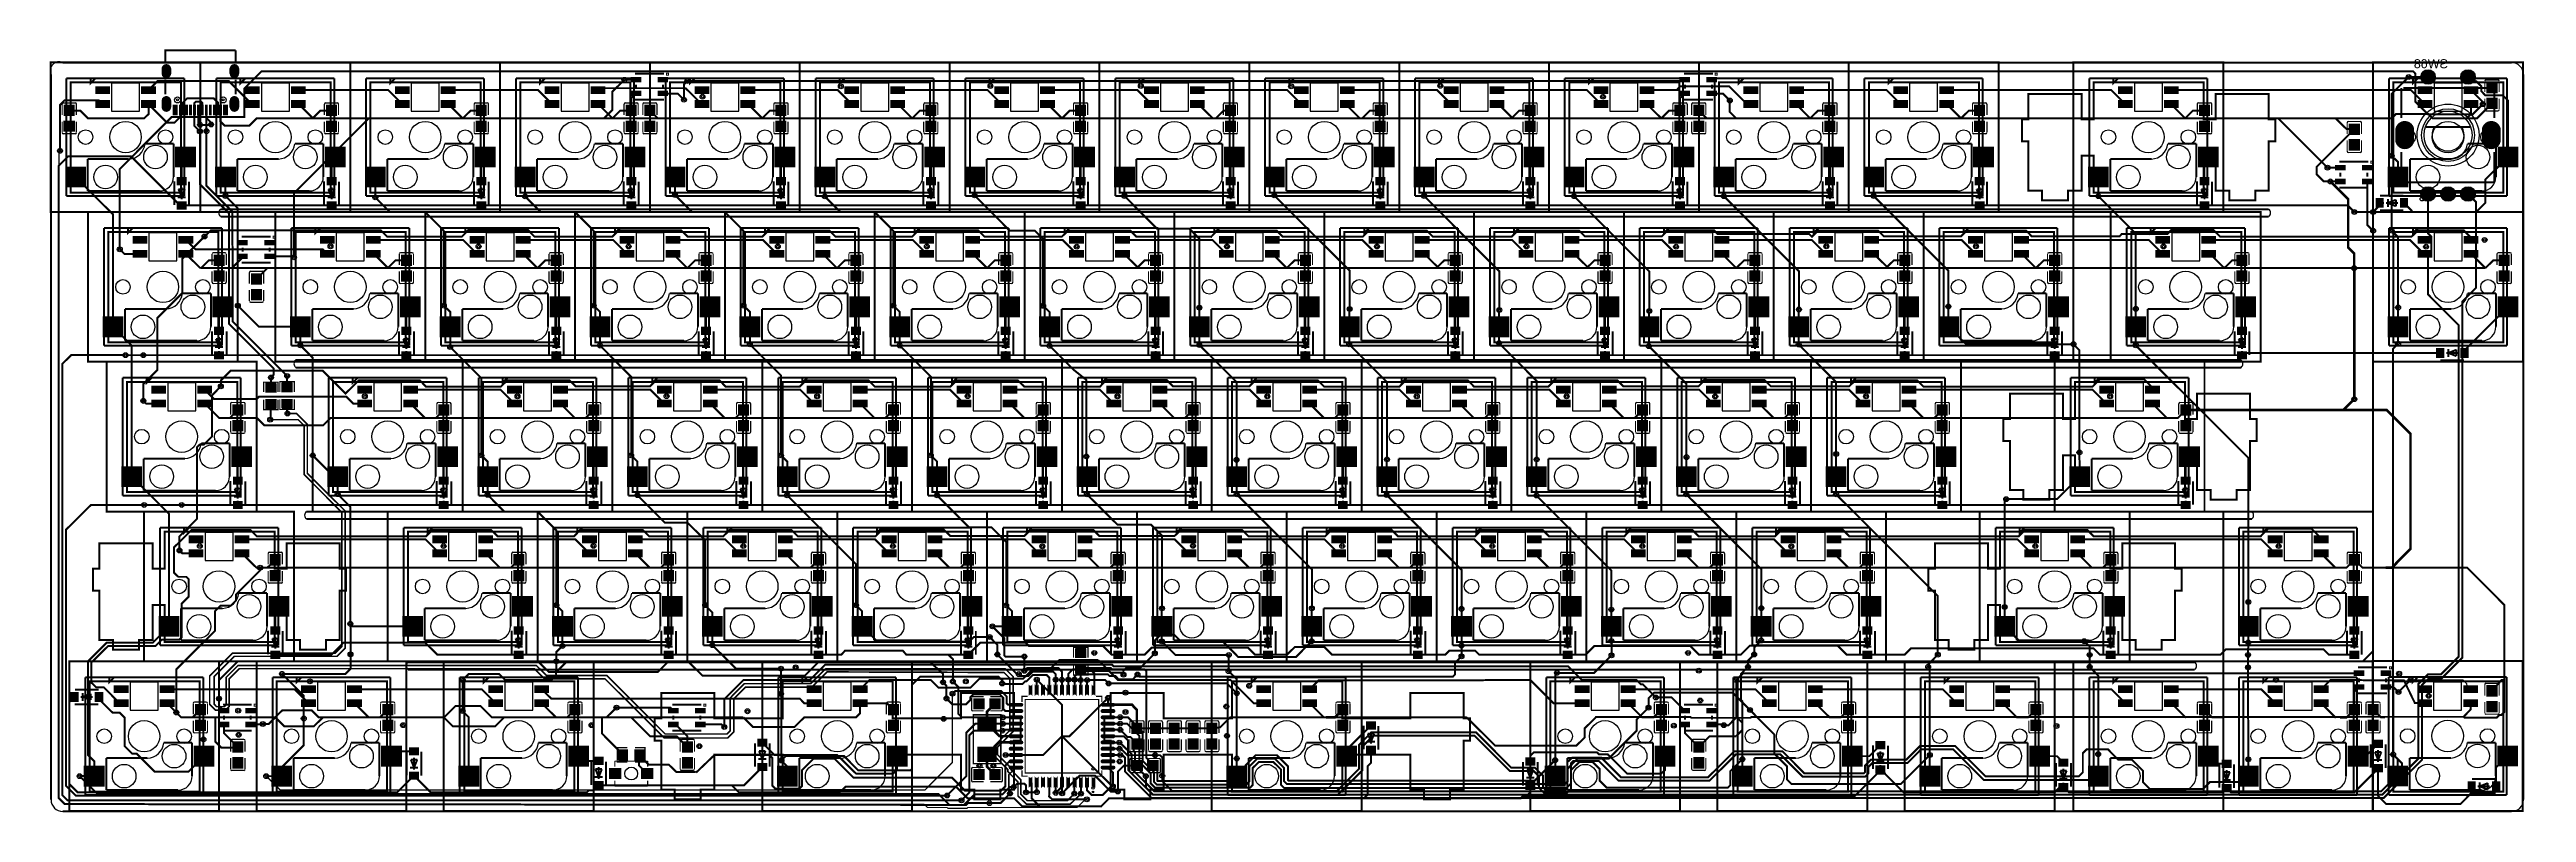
# Model space of a CAD drawing. Extents: x 183 to 12581, y -4976 to -1155.
import ezdxf

# ---------------------------------------------------------------- set-up
doc = ezdxf.new("R2010")
doc.units = 9
for name, color, linetype, true_color in [('BoardOutLine', 7, 'Continuous', 0xff00ff), ('BottomLayer', 7, 'Continuous', 0x0000ff), ('BottomPasteMaskLayer', 7, 'Continuous', 0x800000), ('BottomSilkLayer', 7, 'Continuous', 0x66cc33), ('BottomSolderMaskLayer', 7, 'Continuous', 0xaa00ff), ('Document', 7, 'Continuous', 0xffffff), ('Hole', 7, 'Continuous', 0x222222), ('Multi-Layer', 7, 'Continuous', 0xc0c0c0), ('TopLayer', 7, 'Continuous', 0xff0000), ('TopSilkLayer', 7, 'Continuous', 0xffcc00), ('TopSolderMaskLayer', 7, 'Continuous', 0x800080)]:
    doc.layers.add(name, color=color, linetype=linetype, true_color=true_color)
doc.styles.get("Standard").update_dxf_attribs({"font": 'arial.ttf'})

msp = doc.modelspace()

# ---------------------------------------------------------------- texts
at = {"layer": 'Document', "text_generation_flag": 2}
msp.add_text('SW68', height=45, dxfattribs=at).set_placement((12188, -1249))

# ---------------------------------------------------------------- hatches: boundary and pattern name
at = {"layer": 'BottomLayer'}
for points in [[(413, -1341), (483, -1341), (483, -1376), (413, -1376)], [(643, -1341), (713, -1341), (713, -1376), (643, -1376)], [(1163, -1341), (1233, -1341), (1233, -1376), (1163, -1376)], [(1393, -1341), (1463, -1341), (1463, -1376), (1393, -1376)], [(1913, -1341), (1983, -1341), (1983, -1376), (1913, -1376)], [(2143, -1341), (2213, -1341), (2213, -1376), (2143, -1376)], [(2663, -1341), (2733, -1341), (2733, -1376), (2663, -1376)], [(2893, -1341), (2963, -1341), (2963, -1376), (2893, -1376)], [(3092, -1319), (3143, -1319), (3143, -1294), (3092, -1294)], [(3092, -1388), (3143, -1388), (3143, -1363), (3092, -1363)], [(3227, -1319), (3278, -1319), (3278, -1294), (3227, -1294)], [(3227, -1388), (3278, -1388), (3278, -1363), (3227, -1363)], [(3413, -1341), (3483, -1341), (3483, -1376), (3413, -1376)], [(3643, -1341), (3713, -1341), (3713, -1376), (3643, -1376)], [(4163, -1341), (4233, -1341), (4233, -1376), (4163, -1376)], [(4393, -1341), (4463, -1341), (4463, -1376), (4393, -1376)], [(4913, -1341), (4983, -1341), (4983, -1376), (4913, -1376)], [(5143, -1341), (5213, -1341), (5213, -1376), (5143, -1376)], [(5663, -1341), (5733, -1341), (5733, -1376), (5663, -1376)], [(5893, -1341), (5963, -1341), (5963, -1376), (5893, -1376)], [(6413, -1341), (6483, -1341), (6483, -1376), (6413, -1376)], [(6643, -1341), (6713, -1341), (6713, -1376), (6643, -1376)], [(7163, -1341), (7233, -1341), (7233, -1376), (7163, -1376)], [(7393, -1341), (7463, -1341), (7463, -1376), (7393, -1376)], [(7913, -1341), (7983, -1341), (7983, -1376), (7913, -1376)], [(8143, -1341), (8213, -1341), (8213, -1376), (8143, -1376)], [(8342, -1319), (8393, -1319), (8393, -1294), (8342, -1294)], [(8342, -1388), (8393, -1388), (8393, -1363), (8342, -1363)], [(8477, -1319), (8528, -1319), (8528, -1294), (8477, -1294)], [(8477, -1388), (8528, -1388), (8528, -1363), (8477, -1363)], [(8663, -1341), (8733, -1341), (8733, -1376), (8663, -1376)], [(8893, -1341), (8963, -1341), (8963, -1376), (8893, -1376)], [(9413, -1341), (9483, -1341), (9483, -1376), (9413, -1376)], [(9643, -1341), (9713, -1341), (9713, -1376), (9643, -1376)], [(10538, -1341), (10608, -1341), (10608, -1376), (10538, -1376)], [(10768, -1341), (10838, -1341), (10838, -1376), (10768, -1376)], [(12038, -1341), (12108, -1341), (12108, -1376), (12038, -1376)], [(12268, -1341), (12338, -1341), (12338, -1376), (12268, -1376)], [(12381, -1374), (12435, -1374), (12435, -1318), (12381, -1318)], [(308, -1488), (255, -1488), (255, -1433), (308, -1433)], [(413, -1411), (483, -1411), (483, -1446), (413, -1446)], [(643, -1411), (713, -1411), (713, -1446), (643, -1446)], [(800, -1484), (812, -1484), (812, -1433), (800, -1433)], [(812, -1484), (823, -1484), (823, -1433), (812, -1433)], [(831, -1484), (843, -1484), (843, -1433), (831, -1433)], [(843, -1484), (855, -1484), (855, -1433), (843, -1433)], [(863, -1484), (875, -1484), (875, -1433), (863, -1433)], [(882, -1484), (894, -1484), (894, -1433), (882, -1433)], [(902, -1484), (914, -1484), (914, -1433), (902, -1433)], [(922, -1484), (934, -1484), (934, -1433), (922, -1433)], [(941, -1484), (953, -1484), (953, -1433), (941, -1433)], [(961, -1484), (973, -1484), (973, -1433), (961, -1433)], [(981, -1484), (993, -1484), (993, -1433), (981, -1433)], [(1001, -1484), (1012, -1484), (1012, -1433), (1001, -1433)], [(1020, -1484), (1032, -1484), (1032, -1433), (1020, -1433)], [(1032, -1484), (1044, -1484), (1044, -1433), (1032, -1433)], [(1052, -1484), (1064, -1484), (1064, -1433), (1052, -1433)], [(1064, -1484), (1075, -1484), (1075, -1433), (1064, -1433)], [(1163, -1411), (1233, -1411), (1233, -1446), (1163, -1446)], [(1393, -1411), (1463, -1411), (1463, -1446), (1393, -1446)], [(1620, -1488), (1567, -1488), (1567, -1433), (1620, -1433)], [(1913, -1411), (1983, -1411), (1983, -1446), (1913, -1446)], [(2143, -1411), (2213, -1411), (2213, -1446), (2143, -1446)], [(2370, -1488), (2317, -1488), (2317, -1433), (2370, -1433)], [(2663, -1411), (2733, -1411), (2733, -1446), (2663, -1446)], [(2893, -1411), (2963, -1411), (2963, -1446), (2893, -1446)], [(3120, -1488), (3067, -1488), (3067, -1433), (3120, -1433)], [(3161, -1488), (3214, -1488), (3214, -1433), (3161, -1433)], [(3413, -1411), (3483, -1411), (3483, -1446), (3413, -1446)], [(3643, -1411), (3713, -1411), (3713, -1446), (3643, -1446)], [(3870, -1488), (3817, -1488), (3817, -1433), (3870, -1433)], [(4163, -1411), (4233, -1411), (4233, -1446), (4163, -1446)], [(4393, -1411), (4463, -1411), (4463, -1446), (4393, -1446)], [(4620, -1488), (4567, -1488), (4567, -1433), (4620, -1433)], [(4913, -1411), (4983, -1411), (4983, -1446), (4913, -1446)], [(5143, -1411), (5213, -1411), (5213, -1446), (5143, -1446)], [(5370, -1488), (5317, -1488), (5317, -1433), (5370, -1433)], [(5663, -1411), (5733, -1411), (5733, -1446), (5663, -1446)], [(5893, -1411), (5963, -1411), (5963, -1446), (5893, -1446)], [(6120, -1488), (6067, -1488), (6067, -1433), (6120, -1433)], [(6413, -1411), (6483, -1411), (6483, -1446), (6413, -1446)], [(6643, -1411), (6713, -1411), (6713, -1446), (6643, -1446)], [(6870, -1488), (6817, -1488), (6817, -1433), (6870, -1433)], [(7163, -1411), (7233, -1411), (7233, -1446), (7163, -1446)], [(7393, -1411), (7463, -1411), (7463, -1446), (7393, -1446)], [(7620, -1488), (7567, -1488), (7567, -1433), (7620, -1433)], [(7913, -1411), (7983, -1411), (7983, -1446), (7913, -1446)], [(8143, -1411), (8213, -1411), (8213, -1446), (8143, -1446)], [(8371, -1488), (8317, -1488), (8317, -1433), (8371, -1433)], [(8411, -1488), (8464, -1488), (8464, -1433), (8411, -1433)], [(8663, -1411), (8733, -1411), (8733, -1446), (8663, -1446)], [(8893, -1411), (8963, -1411), (8963, -1446), (8893, -1446)], [(9121, -1488), (9067, -1488), (9067, -1433), (9121, -1433)], [(9413, -1411), (9483, -1411), (9483, -1446), (9413, -1446)], [(9643, -1411), (9713, -1411), (9713, -1446), (9643, -1446)], [(9871, -1488), (9817, -1488), (9817, -1433), (9871, -1433)], [(10538, -1411), (10608, -1411), (10608, -1446), (10538, -1446)], [(10768, -1411), (10838, -1411), (10838, -1446), (10768, -1446)], [(10996, -1488), (10942, -1488), (10942, -1433), (10996, -1433)], [(12038, -1411), (12108, -1411), (12108, -1446), (12038, -1446)], [(12268, -1411), (12338, -1411), (12338, -1446), (12268, -1446)], [(12381, -1397), (12435, -1397), (12435, -1452), (12381, -1452)], [(253, -1513), (253, -1566), (309, -1566), (309, -1513)], [(1620, -1512), (1567, -1512), (1567, -1567), (1620, -1567)], [(2370, -1512), (2317, -1512), (2317, -1567), (2370, -1567)], [(3120, -1512), (3067, -1512), (3067, -1567), (3120, -1567)], [(3161, -1512), (3214, -1512), (3214, -1567), (3161, -1567)], [(3870, -1512), (3817, -1512), (3817, -1567), (3870, -1567)], [(4620, -1512), (4567, -1512), (4567, -1567), (4620, -1567)], [(5370, -1512), (5317, -1512), (5317, -1567), (5370, -1567)], [(6120, -1512), (6067, -1512), (6067, -1567), (6120, -1567)], [(6870, -1512), (6817, -1512), (6817, -1567), (6870, -1567)], [(7620, -1512), (7567, -1512), (7567, -1567), (7620, -1567)], [(8371, -1512), (8317, -1512), (8317, -1567), (8371, -1567)], [(8411, -1512), (8464, -1512), (8464, -1567), (8411, -1567)], [(9121, -1512), (9067, -1512), (9067, -1567), (9121, -1567)], [(9871, -1512), (9817, -1512), (9817, -1567), (9871, -1567)], [(10996, -1512), (10942, -1512), (10942, -1567), (10996, -1567)], [(11692, -1582), (11746, -1582), (11746, -1527), (11692, -1527)], [(11692, -1605), (11746, -1605), (11746, -1661), (11692, -1661)], [(813, -1644), (913, -1644), (913, -1744), (813, -1744)], [(1563, -1644), (1663, -1644), (1663, -1744), (1563, -1744)], [(2313, -1644), (2413, -1644), (2413, -1744), (2313, -1744)], [(3063, -1644), (3163, -1644), (3163, -1744), (3063, -1744)], [(3813, -1644), (3913, -1644), (3913, -1744), (3813, -1744)], [(4563, -1644), (4663, -1644), (4663, -1744), (4563, -1744)], [(5313, -1644), (5413, -1644), (5413, -1744), (5313, -1744)], [(6063, -1644), (6163, -1644), (6163, -1744), (6063, -1744)], [(6813, -1644), (6913, -1644), (6913, -1744), (6813, -1744)], [(7563, -1644), (7663, -1644), (7663, -1744), (7563, -1744)], [(8313, -1644), (8413, -1644), (8413, -1744), (8313, -1744)], [(9063, -1644), (9163, -1644), (9163, -1744), (9063, -1744)], [(9813, -1644), (9913, -1644), (9913, -1744), (9813, -1744)], [(10938, -1644), (11038, -1644), (11038, -1744), (10938, -1744)], [(11623, -1760), (11675, -1760), (11675, -1735), (11623, -1735)], [(11758, -1760), (11810, -1760), (11810, -1735), (11758, -1735)], [(12438, -1644), (12538, -1644), (12538, -1744), (12438, -1744)], [(263, -1744), (363, -1744), (363, -1844), (263, -1844)], [(867, -1834), (867, -1794), (820, -1794), (820, -1834)], [(1013, -1744), (1113, -1744), (1113, -1844), (1013, -1844)], [(1617, -1834), (1617, -1794), (1570, -1794), (1570, -1834)], [(1763, -1744), (1863, -1744), (1863, -1844), (1763, -1844)], [(2367, -1834), (2367, -1794), (2320, -1794), (2320, -1834)], [(2513, -1744), (2613, -1744), (2613, -1844), (2513, -1844)], [(3117, -1834), (3117, -1794), (3070, -1794), (3070, -1834)], [(3263, -1744), (3363, -1744), (3363, -1844), (3263, -1844)], [(3867, -1834), (3867, -1794), (3820, -1794), (3820, -1834)], [(4013, -1744), (4113, -1744), (4113, -1844), (4013, -1844)], [(4617, -1834), (4617, -1794), (4570, -1794), (4570, -1834)], [(4763, -1744), (4863, -1744), (4863, -1844), (4763, -1844)], [(5367, -1834), (5367, -1794), (5320, -1794), (5320, -1834)], [(5513, -1744), (5613, -1744), (5613, -1844), (5513, -1844)], [(6118, -1834), (6118, -1794), (6070, -1794), (6070, -1834)], [(6263, -1744), (6363, -1744), (6363, -1844), (6263, -1844)], [(6868, -1834), (6868, -1794), (6820, -1794), (6820, -1834)], [(7013, -1744), (7113, -1744), (7113, -1844), (7013, -1844)], [(7618, -1834), (7618, -1794), (7570, -1794), (7570, -1834)], [(7763, -1744), (7863, -1744), (7863, -1844), (7763, -1844)], [(8368, -1834), (8368, -1794), (8320, -1794), (8320, -1834)], [(8513, -1744), (8613, -1744), (8613, -1844), (8513, -1844)], [(9118, -1834), (9118, -1794), (9070, -1794), (9070, -1834)], [(9263, -1744), (9363, -1744), (9363, -1844), (9263, -1844)], [(9868, -1834), (9868, -1794), (9820, -1794), (9820, -1834)], [(10388, -1744), (10488, -1744), (10488, -1844), (10388, -1844)], [(10993, -1834), (10993, -1794), (10945, -1794), (10945, -1834)], [(11623, -1829), (11675, -1829), (11675, -1803), (11623, -1803)], [(11758, -1829), (11810, -1829), (11810, -1803), (11758, -1803)], [(11888, -1744), (11988, -1744), (11988, -1844), (11888, -1844)], [(867, -1956), (867, -1916), (820, -1916), (820, -1956)], [(1617, -1956), (1617, -1916), (1570, -1916), (1570, -1956)], [(2367, -1956), (2367, -1916), (2320, -1916), (2320, -1956)], [(3117, -1956), (3117, -1916), (3070, -1916), (3070, -1956)], [(3867, -1956), (3867, -1916), (3820, -1916), (3820, -1956)], [(4617, -1956), (4617, -1916), (4570, -1916), (4570, -1956)], [(5367, -1956), (5367, -1916), (5320, -1916), (5320, -1956)], [(6118, -1956), (6118, -1916), (6070, -1916), (6070, -1956)], [(6868, -1956), (6868, -1916), (6820, -1916), (6820, -1956)], [(7618, -1956), (7618, -1916), (7570, -1916), (7570, -1956)], [(8368, -1956), (8368, -1916), (8320, -1916), (8320, -1956)], [(9118, -1956), (9118, -1916), (9070, -1916), (9070, -1956)], [(9868, -1956), (9868, -1916), (9820, -1916), (9820, -1956)], [(10993, -1956), (10993, -1916), (10945, -1916), (10945, -1956)], [(11826, -1947), (11865, -1947), (11865, -1900), (11826, -1900)], [(11948, -1947), (11987, -1947), (11987, -1900), (11948, -1900)], [(600, -2091), (670, -2091), (670, -2126), (600, -2126)], [(830, -2091), (900, -2091), (900, -2126), (830, -2126)], [(1538, -2091), (1608, -2091), (1608, -2126), (1538, -2126)], [(1768, -2091), (1838, -2091), (1838, -2126), (1768, -2126)], [(2288, -2091), (2358, -2091), (2358, -2126), (2288, -2126)], [(2518, -2091), (2588, -2091), (2588, -2126), (2518, -2126)], [(3038, -2091), (3108, -2091), (3108, -2126), (3038, -2126)], [(3268, -2091), (3338, -2091), (3338, -2126), (3268, -2126)], [(3788, -2091), (3858, -2091), (3858, -2126), (3788, -2126)], [(4018, -2091), (4088, -2091), (4088, -2126), (4018, -2126)], [(4538, -2091), (4608, -2091), (4608, -2126), (4538, -2126)], [(4768, -2091), (4838, -2091), (4838, -2126), (4768, -2126)], [(5288, -2091), (5358, -2091), (5358, -2126), (5288, -2126)], [(5518, -2091), (5588, -2091), (5588, -2126), (5518, -2126)], [(6038, -2091), (6108, -2091), (6108, -2126), (6038, -2126)], [(6268, -2091), (6338, -2091), (6338, -2126), (6268, -2126)], [(6788, -2091), (6858, -2091), (6858, -2126), (6788, -2126)], [(7018, -2091), (7088, -2091), (7088, -2126), (7018, -2126)], [(7538, -2091), (7608, -2091), (7608, -2126), (7538, -2126)], [(7768, -2091), (7838, -2091), (7838, -2126), (7768, -2126)], [(8288, -2091), (8358, -2091), (8358, -2126), (8288, -2126)], [(8518, -2091), (8588, -2091), (8588, -2126), (8518, -2126)], [(9038, -2091), (9108, -2091), (9108, -2126), (9038, -2126)], [(9268, -2091), (9338, -2091), (9338, -2126), (9268, -2126)], [(9788, -2091), (9858, -2091), (9858, -2126), (9788, -2126)], [(10018, -2091), (10088, -2091), (10088, -2126), (10018, -2126)], [(10725, -2091), (10795, -2091), (10795, -2126), (10725, -2126)], [(10955, -2091), (11025, -2091), (11025, -2126), (10955, -2126)], [(12038, -2091), (12108, -2091), (12108, -2126), (12038, -2126)], [(12268, -2091), (12338, -2091), (12338, -2126), (12268, -2126)], [(600, -2161), (670, -2161), (670, -2196), (600, -2196)], [(830, -2161), (900, -2161), (900, -2196), (830, -2196)], [(1058, -2238), (1005, -2238), (1005, -2183), (1058, -2183)], [(1123, -2135), (1174, -2135), (1174, -2110), (1123, -2110)], [(1123, -2204), (1174, -2204), (1174, -2179), (1123, -2179)], [(1258, -2135), (1309, -2135), (1309, -2110), (1258, -2110)], [(1258, -2204), (1309, -2204), (1309, -2179), (1258, -2179)], [(1538, -2161), (1608, -2161), (1608, -2196), (1538, -2196)], [(1768, -2161), (1838, -2161), (1838, -2196), (1768, -2196)], [(1995, -2238), (1942, -2238), (1942, -2183), (1995, -2183)], [(2288, -2161), (2358, -2161), (2358, -2196), (2288, -2196)], [(2518, -2161), (2588, -2161), (2588, -2196), (2518, -2196)], [(2745, -2238), (2692, -2238), (2692, -2183), (2745, -2183)], [(3038, -2161), (3108, -2161), (3108, -2196), (3038, -2196)], [(3268, -2161), (3338, -2161), (3338, -2196), (3268, -2196)], [(3495, -2238), (3442, -2238), (3442, -2183), (3495, -2183)], [(3788, -2161), (3858, -2161), (3858, -2196), (3788, -2196)], [(4018, -2161), (4088, -2161), (4088, -2196), (4018, -2196)], [(4245, -2238), (4192, -2238), (4192, -2183), (4245, -2183)], [(4538, -2161), (4608, -2161), (4608, -2196), (4538, -2196)], [(4768, -2161), (4838, -2161), (4838, -2196), (4768, -2196)], [(4995, -2238), (4942, -2238), (4942, -2183), (4995, -2183)], [(5288, -2161), (5358, -2161), (5358, -2196), (5288, -2196)], [(5518, -2161), (5588, -2161), (5588, -2196), (5518, -2196)], [(5745, -2238), (5692, -2238), (5692, -2183), (5745, -2183)], [(6038, -2161), (6108, -2161), (6108, -2196), (6038, -2196)], [(6268, -2161), (6338, -2161), (6338, -2196), (6268, -2196)], [(6495, -2238), (6442, -2238), (6442, -2183), (6495, -2183)], [(6788, -2161), (6858, -2161), (6858, -2196), (6788, -2196)], [(7018, -2161), (7088, -2161), (7088, -2196), (7018, -2196)], [(7245, -2238), (7192, -2238), (7192, -2183), (7245, -2183)], [(7538, -2161), (7608, -2161), (7608, -2196), (7538, -2196)], [(7768, -2161), (7838, -2161), (7838, -2196), (7768, -2196)], [(7995, -2238), (7942, -2238), (7942, -2183), (7995, -2183)], [(8288, -2161), (8358, -2161), (8358, -2196), (8288, -2196)], [(8518, -2161), (8588, -2161), (8588, -2196), (8518, -2196)], [(8746, -2238), (8692, -2238), (8692, -2183), (8746, -2183)], [(9038, -2161), (9108, -2161), (9108, -2196), (9038, -2196)], [(9268, -2161), (9338, -2161), (9338, -2196), (9268, -2196)], [(9496, -2238), (9442, -2238), (9442, -2183), (9496, -2183)], [(9788, -2161), (9858, -2161), (9858, -2196), (9788, -2196)], [(10018, -2161), (10088, -2161), (10088, -2196), (10018, -2196)], [(10246, -2238), (10192, -2238), (10192, -2183), (10246, -2183)], [(10725, -2161), (10795, -2161), (10795, -2196), (10725, -2196)], [(10955, -2161), (11025, -2161), (11025, -2196), (10955, -2196)], [(11183, -2238), (11130, -2238), (11130, -2183), (11183, -2183)], [(12038, -2161), (12108, -2161), (12108, -2196), (12038, -2196)], [(12268, -2161), (12338, -2161), (12338, -2196), (12268, -2196)], [(12496, -2238), (12442, -2238), (12442, -2183), (12496, -2183)], [(1058, -2262), (1005, -2262), (1005, -2317), (1058, -2317)], [(1192, -2332), (1245, -2332), (1245, -2277), (1192, -2277)], [(1192, -2355), (1245, -2355), (1245, -2411), (1192, -2411)], [(1995, -2262), (1942, -2262), (1942, -2317), (1995, -2317)], [(2745, -2262), (2692, -2262), (2692, -2317), (2745, -2317)], [(3495, -2262), (3442, -2262), (3442, -2317), (3495, -2317)], [(4245, -2262), (4192, -2262), (4192, -2317), (4245, -2317)], [(4995, -2262), (4942, -2262), (4942, -2317), (4995, -2317)], [(5745, -2262), (5692, -2262), (5692, -2317), (5745, -2317)], [(6495, -2262), (6442, -2262), (6442, -2317), (6495, -2317)], [(7245, -2262), (7192, -2262), (7192, -2317), (7245, -2317)], [(7995, -2262), (7942, -2262), (7942, -2317), (7995, -2317)], [(8746, -2262), (8692, -2262), (8692, -2317), (8746, -2317)], [(9496, -2262), (9442, -2262), (9442, -2317), (9496, -2317)], [(10246, -2262), (10192, -2262), (10192, -2317), (10246, -2317)], [(11183, -2262), (11130, -2262), (11130, -2317), (11183, -2317)], [(12496, -2262), (12442, -2262), (12442, -2317), (12496, -2317)], [(1000, -2394), (1100, -2394), (1100, -2494), (1000, -2494)], [(1938, -2394), (2038, -2394), (2038, -2494), (1938, -2494)], [(2688, -2394), (2788, -2394), (2788, -2494), (2688, -2494)], [(3438, -2394), (3538, -2394), (3538, -2494), (3438, -2494)], [(4188, -2394), (4288, -2394), (4288, -2494), (4188, -2494)], [(4938, -2394), (5038, -2394), (5038, -2494), (4938, -2494)], [(5688, -2394), (5788, -2394), (5788, -2494), (5688, -2494)], [(6438, -2394), (6538, -2394), (6538, -2494), (6438, -2494)], [(7188, -2394), (7288, -2394), (7288, -2494), (7188, -2494)], [(7938, -2394), (8038, -2394), (8038, -2494), (7938, -2494)], [(8688, -2394), (8788, -2394), (8788, -2494), (8688, -2494)], [(9438, -2394), (9538, -2394), (9538, -2494), (9438, -2494)], [(10188, -2394), (10288, -2394), (10288, -2494), (10188, -2494)], [(11125, -2394), (11225, -2394), (11225, -2494), (11125, -2494)], [(12438, -2394), (12538, -2394), (12538, -2494), (12438, -2494)], [(450, -2494), (550, -2494), (550, -2594), (450, -2594)], [(1055, -2584), (1055, -2544), (1008, -2544), (1008, -2584)], [(1388, -2494), (1488, -2494), (1488, -2594), (1388, -2594)], [(1992, -2584), (1992, -2544), (1945, -2544), (1945, -2584)], [(2138, -2494), (2238, -2494), (2238, -2594), (2138, -2594)], [(2742, -2584), (2742, -2544), (2695, -2544), (2695, -2584)], [(2888, -2494), (2988, -2494), (2988, -2594), (2888, -2594)], [(3492, -2584), (3492, -2544), (3445, -2544), (3445, -2584)], [(3638, -2494), (3738, -2494), (3738, -2594), (3638, -2594)], [(4242, -2584), (4242, -2544), (4195, -2544), (4195, -2584)], [(4388, -2494), (4488, -2494), (4488, -2594), (4388, -2594)], [(4992, -2584), (4992, -2544), (4945, -2544), (4945, -2584)], [(5138, -2494), (5238, -2494), (5238, -2594), (5138, -2594)], [(5742, -2584), (5742, -2544), (5695, -2544), (5695, -2584)], [(5888, -2494), (5988, -2494), (5988, -2594), (5888, -2594)], [(6493, -2584), (6493, -2544), (6445, -2544), (6445, -2584)], [(6638, -2494), (6738, -2494), (6738, -2594), (6638, -2594)], [(7243, -2584), (7243, -2544), (7195, -2544), (7195, -2584)], [(7388, -2494), (7488, -2494), (7488, -2594), (7388, -2594)], [(7993, -2584), (7993, -2544), (7945, -2544), (7945, -2584)], [(8138, -2494), (8238, -2494), (8238, -2594), (8138, -2594)], [(8743, -2584), (8743, -2544), (8695, -2544), (8695, -2584)], [(8888, -2494), (8988, -2494), (8988, -2594), (8888, -2594)], [(9493, -2584), (9493, -2544), (9445, -2544), (9445, -2584)], [(9638, -2494), (9738, -2494), (9738, -2594), (9638, -2594)], [(10243, -2584), (10243, -2544), (10195, -2544), (10195, -2584)], [(10575, -2494), (10675, -2494), (10675, -2594), (10575, -2594)], [(11180, -2584), (11180, -2544), (11133, -2544), (11133, -2584)], [(11888, -2494), (11988, -2494), (11988, -2594), (11888, -2594)], [(1055, -2706), (1055, -2666), (1008, -2666), (1008, -2706)], [(1992, -2706), (1992, -2666), (1945, -2666), (1945, -2706)], [(2742, -2706), (2742, -2666), (2695, -2666), (2695, -2706)], [(3492, -2706), (3492, -2666), (3445, -2666), (3445, -2706)], [(4242, -2706), (4242, -2666), (4195, -2666), (4195, -2706)], [(4992, -2706), (4992, -2666), (4945, -2666), (4945, -2706)], [(5742, -2706), (5742, -2666), (5695, -2666), (5695, -2706)], [(6493, -2706), (6493, -2666), (6445, -2666), (6445, -2706)], [(7243, -2706), (7243, -2666), (7195, -2666), (7195, -2706)], [(7993, -2706), (7993, -2666), (7945, -2666), (7945, -2706)], [(8743, -2706), (8743, -2666), (8695, -2666), (8695, -2706)], [(9493, -2706), (9493, -2666), (9445, -2666), (9445, -2706)], [(10243, -2706), (10243, -2666), (10195, -2666), (10195, -2706)], [(11180, -2706), (11180, -2666), (11133, -2666), (11133, -2706)], [(12129, -2699), (12168, -2699), (12168, -2651), (12129, -2651)], [(12251, -2699), (12290, -2699), (12290, -2651), (12251, -2651)], [(694, -2841), (764, -2841), (764, -2876), (694, -2876)], [(924, -2841), (994, -2841), (994, -2876), (924, -2876)], [(1263, -2873), (1317, -2873), (1317, -2828), (1263, -2828)], [(1399, -2871), (1344, -2871), (1344, -2827), (1399, -2827)], [(1725, -2841), (1795, -2841), (1795, -2876), (1725, -2876)], [(1955, -2841), (2025, -2841), (2025, -2876), (1955, -2876)], [(2475, -2841), (2545, -2841), (2545, -2876), (2475, -2876)], [(2705, -2841), (2775, -2841), (2775, -2876), (2705, -2876)], [(3225, -2841), (3295, -2841), (3295, -2876), (3225, -2876)], [(3455, -2841), (3525, -2841), (3525, -2876), (3455, -2876)], [(3975, -2841), (4045, -2841), (4045, -2876), (3975, -2876)], [(4205, -2841), (4275, -2841), (4275, -2876), (4205, -2876)], [(4725, -2841), (4795, -2841), (4795, -2876), (4725, -2876)], [(4955, -2841), (5025, -2841), (5025, -2876), (4955, -2876)], [(5475, -2841), (5545, -2841), (5545, -2876), (5475, -2876)], [(5705, -2841), (5775, -2841), (5775, -2876), (5705, -2876)], [(6225, -2841), (6295, -2841), (6295, -2876), (6225, -2876)], [(6455, -2841), (6525, -2841), (6525, -2876), (6455, -2876)], [(6975, -2841), (7045, -2841), (7045, -2876), (6975, -2876)], [(7205, -2841), (7275, -2841), (7275, -2876), (7205, -2876)], [(7725, -2841), (7795, -2841), (7795, -2876), (7725, -2876)], [(7955, -2841), (8025, -2841), (8025, -2876), (7955, -2876)], [(8475, -2841), (8545, -2841), (8545, -2876), (8475, -2876)], [(8705, -2841), (8775, -2841), (8775, -2876), (8705, -2876)], [(9225, -2841), (9295, -2841), (9295, -2876), (9225, -2876)], [(9455, -2841), (9525, -2841), (9525, -2876), (9455, -2876)], [(10444, -2841), (10514, -2841), (10514, -2876), (10444, -2876)], [(10674, -2841), (10744, -2841), (10744, -2876), (10674, -2876)], [(694, -2911), (764, -2911), (764, -2946), (694, -2946)], [(924, -2911), (994, -2911), (994, -2946), (924, -2946)], [(1152, -2988), (1098, -2988), (1098, -2933), (1152, -2933)], [(1263, -2907), (1317, -2907), (1317, -2952), (1263, -2952)], [(1399, -2906), (1344, -2906), (1344, -2950), (1399, -2950)], [(1725, -2911), (1795, -2911), (1795, -2946), (1725, -2946)], [(1955, -2911), (2025, -2911), (2025, -2946), (1955, -2946)], [(2183, -2988), (2130, -2988), (2130, -2933), (2183, -2933)], [(2475, -2911), (2545, -2911), (2545, -2946), (2475, -2946)], [(2705, -2911), (2775, -2911), (2775, -2946), (2705, -2946)], [(2933, -2988), (2880, -2988), (2880, -2933), (2933, -2933)], [(3225, -2911), (3295, -2911), (3295, -2946), (3225, -2946)], [(3455, -2911), (3525, -2911), (3525, -2946), (3455, -2946)], [(3683, -2988), (3630, -2988), (3630, -2933), (3683, -2933)], [(3975, -2911), (4045, -2911), (4045, -2946), (3975, -2946)], [(4205, -2911), (4275, -2911), (4275, -2946), (4205, -2946)], [(4433, -2988), (4380, -2988), (4380, -2933), (4433, -2933)], [(4725, -2911), (4795, -2911), (4795, -2946), (4725, -2946)], [(4955, -2911), (5025, -2911), (5025, -2946), (4955, -2946)], [(5183, -2988), (5130, -2988), (5130, -2933), (5183, -2933)], [(5475, -2911), (5545, -2911), (5545, -2946), (5475, -2946)], [(5705, -2911), (5775, -2911), (5775, -2946), (5705, -2946)], [(5933, -2988), (5880, -2988), (5880, -2933), (5933, -2933)], [(6225, -2911), (6295, -2911), (6295, -2946), (6225, -2946)], [(6455, -2911), (6525, -2911), (6525, -2946), (6455, -2946)], [(6683, -2988), (6630, -2988), (6630, -2933), (6683, -2933)], [(6975, -2911), (7045, -2911), (7045, -2946), (6975, -2946)], [(7205, -2911), (7275, -2911), (7275, -2946), (7205, -2946)], [(7433, -2988), (7380, -2988), (7380, -2933), (7433, -2933)], [(7725, -2911), (7795, -2911), (7795, -2946), (7725, -2946)], [(7955, -2911), (8025, -2911), (8025, -2946), (7955, -2946)], [(8183, -2988), (8130, -2988), (8130, -2933), (8183, -2933)], [(8475, -2911), (8545, -2911), (8545, -2946), (8475, -2946)], [(8705, -2911), (8775, -2911), (8775, -2946), (8705, -2946)], [(8933, -2988), (8880, -2988), (8880, -2933), (8933, -2933)], [(9225, -2911), (9295, -2911), (9295, -2946), (9225, -2946)], [(9455, -2911), (9525, -2911), (9525, -2946), (9455, -2946)], [(9683, -2988), (9630, -2988), (9630, -2933), (9683, -2933)], [(10444, -2911), (10514, -2911), (10514, -2946), (10444, -2946)], [(10674, -2911), (10744, -2911), (10744, -2946), (10674, -2946)], [(10902, -2988), (10849, -2988), (10849, -2933), (10902, -2933)], [(1152, -3012), (1098, -3012), (1098, -3067), (1152, -3067)], [(2183, -3012), (2130, -3012), (2130, -3067), (2183, -3067)], [(2933, -3012), (2880, -3012), (2880, -3067), (2933, -3067)], [(3683, -3012), (3630, -3012), (3630, -3067), (3683, -3067)], [(4433, -3012), (4380, -3012), (4380, -3067), (4433, -3067)], [(5183, -3012), (5130, -3012), (5130, -3067), (5183, -3067)], [(5933, -3012), (5880, -3012), (5880, -3067), (5933, -3067)], [(6683, -3012), (6630, -3012), (6630, -3067), (6683, -3067)], [(7433, -3012), (7380, -3012), (7380, -3067), (7433, -3067)], [(8183, -3012), (8130, -3012), (8130, -3067), (8183, -3067)], [(8933, -3012), (8880, -3012), (8880, -3067), (8933, -3067)], [(9683, -3012), (9630, -3012), (9630, -3067), (9683, -3067)], [(10902, -3012), (10849, -3012), (10849, -3067), (10902, -3067)], [(1094, -3144), (1194, -3144), (1194, -3244), (1094, -3244)], [(2125, -3144), (2225, -3144), (2225, -3244), (2125, -3244)], [(2875, -3144), (2975, -3144), (2975, -3244), (2875, -3244)], [(3625, -3144), (3725, -3144), (3725, -3244), (3625, -3244)], [(4375, -3144), (4475, -3144), (4475, -3244), (4375, -3244)], [(5125, -3144), (5225, -3144), (5225, -3244), (5125, -3244)], [(5875, -3144), (5975, -3144), (5975, -3244), (5875, -3244)], [(6625, -3144), (6725, -3144), (6725, -3244), (6625, -3244)], [(7375, -3144), (7475, -3144), (7475, -3244), (7375, -3244)], [(8125, -3144), (8225, -3144), (8225, -3244), (8125, -3244)], [(8875, -3144), (8975, -3144), (8975, -3244), (8875, -3244)], [(9625, -3144), (9725, -3144), (9725, -3244), (9625, -3244)], [(10844, -3144), (10944, -3144), (10944, -3244), (10844, -3244)], [(544, -3244), (644, -3244), (644, -3344), (544, -3344)], [(1149, -3334), (1149, -3294), (1101, -3294), (1101, -3334)], [(1575, -3244), (1675, -3244), (1675, -3344), (1575, -3344)], [(2180, -3334), (2180, -3294), (2133, -3294), (2133, -3334)], [(2325, -3244), (2425, -3244), (2425, -3344), (2325, -3344)], [(2930, -3334), (2930, -3294), (2883, -3294), (2883, -3334)], [(3075, -3244), (3175, -3244), (3175, -3344), (3075, -3344)], [(3680, -3334), (3680, -3294), (3633, -3294), (3633, -3334)], [(3825, -3244), (3925, -3244), (3925, -3344), (3825, -3344)], [(4430, -3334), (4430, -3294), (4383, -3294), (4383, -3334)], [(4575, -3244), (4675, -3244), (4675, -3344), (4575, -3344)], [(5180, -3334), (5180, -3294), (5133, -3294), (5133, -3334)], [(5325, -3244), (5425, -3244), (5425, -3344), (5325, -3344)], [(5930, -3334), (5930, -3294), (5883, -3294), (5883, -3334)], [(6075, -3244), (6175, -3244), (6175, -3344), (6075, -3344)], [(6680, -3334), (6680, -3294), (6633, -3294), (6633, -3334)], [(6825, -3244), (6925, -3244), (6925, -3344), (6825, -3344)], [(7430, -3334), (7430, -3294), (7383, -3294), (7383, -3334)], [(7575, -3244), (7675, -3244), (7675, -3344), (7575, -3344)], [(8180, -3334), (8180, -3294), (8133, -3294), (8133, -3334)], [(8325, -3244), (8425, -3244), (8425, -3344), (8325, -3344)], [(8930, -3334), (8930, -3294), (8883, -3294), (8883, -3334)], [(9075, -3244), (9175, -3244), (9175, -3344), (9075, -3344)], [(9680, -3334), (9680, -3294), (9633, -3294), (9633, -3334)], [(10294, -3244), (10394, -3244), (10394, -3344), (10294, -3344)], [(10899, -3334), (10899, -3294), (10852, -3294), (10852, -3334)], [(1149, -3456), (1149, -3416), (1101, -3416), (1101, -3456)], [(2180, -3456), (2180, -3416), (2133, -3416), (2133, -3456)], [(2930, -3456), (2930, -3416), (2883, -3416), (2883, -3456)], [(3680, -3456), (3680, -3416), (3633, -3416), (3633, -3456)], [(4430, -3456), (4430, -3416), (4383, -3416), (4383, -3456)], [(5180, -3456), (5180, -3416), (5133, -3416), (5133, -3456)], [(5930, -3456), (5930, -3416), (5883, -3416), (5883, -3456)], [(6680, -3456), (6680, -3416), (6633, -3416), (6633, -3456)], [(7430, -3456), (7430, -3416), (7383, -3416), (7383, -3456)], [(8180, -3456), (8180, -3416), (8133, -3416), (8133, -3456)], [(8930, -3456), (8930, -3416), (8883, -3416), (8883, -3456)], [(9680, -3456), (9680, -3416), (9633, -3416), (9633, -3456)], [(10899, -3456), (10899, -3416), (10852, -3416), (10852, -3456)], [(881, -3591), (951, -3591), (951, -3626), (881, -3626)], [(1111, -3591), (1181, -3591), (1181, -3626), (1111, -3626)], [(2100, -3591), (2170, -3591), (2170, -3626), (2100, -3626)], [(2330, -3591), (2400, -3591), (2400, -3626), (2330, -3626)], [(2850, -3591), (2920, -3591), (2920, -3626), (2850, -3626)], [(3080, -3591), (3150, -3591), (3150, -3626), (3080, -3626)], [(3600, -3591), (3670, -3591), (3670, -3626), (3600, -3626)], [(3830, -3591), (3900, -3591), (3900, -3626), (3830, -3626)], [(4350, -3591), (4420, -3591), (4420, -3626), (4350, -3626)], [(4580, -3591), (4650, -3591), (4650, -3626), (4580, -3626)], [(5100, -3591), (5170, -3591), (5170, -3626), (5100, -3626)], [(5330, -3591), (5400, -3591), (5400, -3626), (5330, -3626)], [(5850, -3591), (5920, -3591), (5920, -3626), (5850, -3626)], [(6080, -3591), (6150, -3591), (6150, -3626), (6080, -3626)], [(6600, -3591), (6670, -3591), (6670, -3626), (6600, -3626)], [(6830, -3591), (6900, -3591), (6900, -3626), (6830, -3626)], [(7350, -3591), (7420, -3591), (7420, -3626), (7350, -3626)], [(7580, -3591), (7650, -3591), (7650, -3626), (7580, -3626)], [(8100, -3591), (8170, -3591), (8170, -3626), (8100, -3626)], [(8330, -3591), (8400, -3591), (8400, -3626), (8330, -3626)], [(8850, -3591), (8920, -3591), (8920, -3626), (8850, -3626)], [(9080, -3591), (9150, -3591), (9150, -3626), (9080, -3626)], [(10069, -3591), (10139, -3591), (10139, -3626), (10069, -3626)], [(10299, -3591), (10369, -3591), (10369, -3626), (10299, -3626)], [(11288, -3591), (11358, -3591), (11358, -3626), (11288, -3626)], [(11518, -3591), (11588, -3591), (11588, -3626), (11518, -3626)], [(881, -3661), (951, -3661), (951, -3696), (881, -3696)], [(1111, -3661), (1181, -3661), (1181, -3696), (1111, -3696)], [(1339, -3738), (1286, -3738), (1286, -3683), (1339, -3683)], [(2100, -3661), (2170, -3661), (2170, -3696), (2100, -3696)], [(2330, -3661), (2400, -3661), (2400, -3696), (2330, -3696)], [(2558, -3738), (2505, -3738), (2505, -3683), (2558, -3683)], [(2850, -3661), (2920, -3661), (2920, -3696), (2850, -3696)], [(3080, -3661), (3150, -3661), (3150, -3696), (3080, -3696)], [(3308, -3738), (3255, -3738), (3255, -3683), (3308, -3683)], [(3600, -3661), (3670, -3661), (3670, -3696), (3600, -3696)], [(3830, -3661), (3900, -3661), (3900, -3696), (3830, -3696)], [(4058, -3738), (4005, -3738), (4005, -3683), (4058, -3683)], [(4350, -3661), (4420, -3661), (4420, -3696), (4350, -3696)], [(4580, -3661), (4650, -3661), (4650, -3696), (4580, -3696)], [(4808, -3738), (4755, -3738), (4755, -3683), (4808, -3683)], [(5100, -3661), (5170, -3661), (5170, -3696), (5100, -3696)], [(5330, -3661), (5400, -3661), (5400, -3696), (5330, -3696)], [(5558, -3738), (5505, -3738), (5505, -3683), (5558, -3683)], [(5850, -3661), (5920, -3661), (5920, -3696), (5850, -3696)], [(6080, -3661), (6150, -3661), (6150, -3696), (6080, -3696)], [(6308, -3738), (6255, -3738), (6255, -3683), (6308, -3683)], [(6600, -3661), (6670, -3661), (6670, -3696), (6600, -3696)], [(6830, -3661), (6900, -3661), (6900, -3696), (6830, -3696)], [(7058, -3738), (7005, -3738), (7005, -3683), (7058, -3683)], [(7350, -3661), (7420, -3661), (7420, -3696), (7350, -3696)], [(7580, -3661), (7650, -3661), (7650, -3696), (7580, -3696)], [(7808, -3738), (7755, -3738), (7755, -3683), (7808, -3683)], [(8100, -3661), (8170, -3661), (8170, -3696), (8100, -3696)], [(8330, -3661), (8400, -3661), (8400, -3696), (8330, -3696)], [(8558, -3738), (8505, -3738), (8505, -3683), (8558, -3683)], [(8850, -3661), (8920, -3661), (8920, -3696), (8850, -3696)], [(9080, -3661), (9150, -3661), (9150, -3696), (9080, -3696)], [(9308, -3738), (9255, -3738), (9255, -3683), (9308, -3683)], [(10069, -3661), (10139, -3661), (10139, -3696), (10069, -3696)], [(10299, -3661), (10369, -3661), (10369, -3696), (10299, -3696)], [(10527, -3738), (10474, -3738), (10474, -3683), (10527, -3683)], [(11288, -3661), (11358, -3661), (11358, -3696), (11288, -3696)], [(11518, -3661), (11588, -3661), (11588, -3696), (11518, -3696)], [(11746, -3738), (11692, -3738), (11692, -3683), (11746, -3683)], [(1339, -3762), (1286, -3762), (1286, -3817), (1339, -3817)], [(2558, -3762), (2505, -3762), (2505, -3817), (2558, -3817)], [(3308, -3762), (3255, -3762), (3255, -3817), (3308, -3817)], [(4058, -3762), (4005, -3762), (4005, -3817), (4058, -3817)], [(4808, -3762), (4755, -3762), (4755, -3817), (4808, -3817)], [(5558, -3762), (5505, -3762), (5505, -3817), (5558, -3817)], [(6308, -3762), (6255, -3762), (6255, -3817), (6308, -3817)], [(7058, -3762), (7005, -3762), (7005, -3817), (7058, -3817)], [(7808, -3762), (7755, -3762), (7755, -3817), (7808, -3817)], [(8558, -3762), (8505, -3762), (8505, -3817), (8558, -3817)], [(9308, -3762), (9255, -3762), (9255, -3817), (9308, -3817)], [(10527, -3762), (10474, -3762), (10474, -3817), (10527, -3817)], [(11746, -3762), (11692, -3762), (11692, -3817), (11746, -3817)], [(1281, -3894), (1381, -3894), (1381, -3994), (1281, -3994)], [(2500, -3894), (2600, -3894), (2600, -3994), (2500, -3994)], [(3250, -3894), (3350, -3894), (3350, -3994), (3250, -3994)], [(4000, -3894), (4100, -3894), (4100, -3994), (4000, -3994)], [(4750, -3894), (4850, -3894), (4850, -3994), (4750, -3994)], [(5500, -3894), (5600, -3894), (5600, -3994), (5500, -3994)], [(6250, -3894), (6350, -3894), (6350, -3994), (6250, -3994)], [(7000, -3894), (7100, -3894), (7100, -3994), (7000, -3994)], [(7750, -3894), (7850, -3894), (7850, -3994), (7750, -3994)], [(8500, -3894), (8600, -3894), (8600, -3994), (8500, -3994)], [(9250, -3894), (9350, -3894), (9350, -3994), (9250, -3994)], [(10469, -3894), (10569, -3894), (10569, -3994), (10469, -3994)], [(11688, -3894), (11788, -3894), (11788, -3994), (11688, -3994)], [(731, -3994), (831, -3994), (831, -4094), (731, -4094)], [(1336, -4084), (1336, -4044), (1289, -4044), (1289, -4084)], [(1950, -3994), (2050, -3994), (2050, -4094), (1950, -4094)], [(2555, -4084), (2555, -4044), (2508, -4044), (2508, -4084)], [(2700, -3994), (2800, -3994), (2800, -4094), (2700, -4094)], [(3305, -4084), (3305, -4044), (3258, -4044), (3258, -4084)], [(3450, -3994), (3550, -3994), (3550, -4094), (3450, -4094)], [(4055, -4084), (4055, -4044), (4008, -4044), (4008, -4084)], [(4200, -3994), (4300, -3994), (4300, -4094), (4200, -4094)], [(4805, -4084), (4805, -4044), (4758, -4044), (4758, -4084)], [(4950, -3994), (5050, -3994), (5050, -4094), (4950, -4094)], [(5555, -4084), (5555, -4044), (5508, -4044), (5508, -4084)], [(5700, -3994), (5800, -3994), (5800, -4094), (5700, -4094)], [(6305, -4084), (6305, -4044), (6258, -4044), (6258, -4084)], [(6450, -3994), (6550, -3994), (6550, -4094), (6450, -4094)], [(7055, -4084), (7055, -4044), (7008, -4044), (7008, -4084)], [(7200, -3994), (7300, -3994), (7300, -4094), (7200, -4094)], [(7805, -4084), (7805, -4044), (7758, -4044), (7758, -4084)], [(7950, -3994), (8050, -3994), (8050, -4094), (7950, -4094)], [(8555, -4084), (8555, -4044), (8508, -4044), (8508, -4084)], [(8700, -3994), (8800, -3994), (8800, -4094), (8700, -4094)], [(9305, -4084), (9305, -4044), (9258, -4044), (9258, -4084)], [(9919, -3994), (10019, -3994), (10019, -4094), (9919, -4094)], [(10524, -4084), (10524, -4044), (10477, -4044), (10477, -4084)], [(11138, -3994), (11238, -3994), (11238, -4094), (11138, -4094)], [(11743, -4084), (11743, -4044), (11695, -4044), (11695, -4084)], [(1336, -4206), (1336, -4166), (1289, -4166), (1289, -4206)], [(2555, -4206), (2555, -4166), (2508, -4166), (2508, -4206)], [(3305, -4206), (3305, -4166), (3258, -4166), (3258, -4206)], [(4055, -4206), (4055, -4166), (4008, -4166), (4008, -4206)], [(4805, -4206), (4805, -4166), (4758, -4166), (4758, -4206)], [(5317, -4202), (5371, -4202), (5371, -4157), (5317, -4157)], [(5555, -4206), (5555, -4166), (5508, -4166), (5508, -4206)], [(6305, -4206), (6305, -4166), (6258, -4166), (6258, -4206)], [(7055, -4206), (7055, -4166), (7008, -4166), (7008, -4206)], [(7805, -4206), (7805, -4166), (7758, -4166), (7758, -4206)], [(8555, -4206), (8555, -4166), (8508, -4166), (8508, -4206)], [(9305, -4206), (9305, -4166), (9258, -4166), (9258, -4206)], [(10524, -4206), (10524, -4166), (10477, -4166), (10477, -4206)], [(11743, -4206), (11743, -4166), (11695, -4166), (11695, -4206)], [(5101, -4335, -0.785398), (5084, -4335), (5084, -4392, -0.785398), (5101, -4392)], [(5133, -4335, -0.785398), (5115, -4335), (5115, -4392, -0.785398), (5133, -4392)], [(5164, -4335, -0.785398), (5147, -4335), (5147, -4392, -0.785398), (5164, -4392)], [(5196, -4335, -0.785398), (5178, -4335), (5178, -4392, -0.785398), (5196, -4392)], [(5227, -4335, -0.785398), (5210, -4335), (5210, -4392, -0.785398), (5227, -4392)], [(5259, -4335, -0.785398), (5241, -4335), (5241, -4392, -0.785398), (5259, -4392)], [(5290, -4335, -0.785398), (5273, -4335), (5273, -4392, -0.785398), (5290, -4392)], [(5322, -4335, -0.785398), (5304, -4335), (5304, -4392, -0.785398), (5322, -4392)], [(5317, -4236), (5371, -4236), (5371, -4281), (5317, -4281)], [(5353, -4335, -0.785398), (5336, -4335), (5336, -4392, -0.785398), (5353, -4392)], [(5385, -4335, -0.785398), (5367, -4335), (5367, -4392, -0.785398), (5385, -4392)], [(5416, -4335, -0.785398), (5399, -4335), (5399, -4392, -0.785398), (5416, -4392)], [(11717, -4291), (11768, -4291), (11768, -4266), (11717, -4266)], [(11717, -4360), (11768, -4360), (11768, -4335), (11717, -4335)], [(11852, -4291), (11903, -4291), (11903, -4266), (11852, -4266)], [(11852, -4360), (11903, -4360), (11903, -4335), (11852, -4335)], [(12435, -4395), (12381, -4395), (12381, -4339), (12435, -4339)], [(288, -4421), (328, -4421), (328, -4374), (288, -4374)], [(410, -4421), (450, -4421), (450, -4374), (410, -4374)], [(506, -4341), (576, -4341), (576, -4376), (506, -4376)], [(506, -4411), (576, -4411), (576, -4446), (506, -4446)], [(736, -4341), (806, -4341), (806, -4376), (736, -4376)], [(736, -4411), (806, -4411), (806, -4446), (736, -4446)], [(964, -4488), (911, -4488), (911, -4433), (964, -4433)], [(1029, -4479), (1081, -4479), (1081, -4453), (1029, -4453)], [(1164, -4479), (1216, -4479), (1216, -4453), (1164, -4453)], [(1444, -4341), (1514, -4341), (1514, -4376), (1444, -4376)], [(1444, -4411), (1514, -4411), (1514, -4446), (1444, -4446)], [(1674, -4341), (1744, -4341), (1744, -4376), (1674, -4376)], [(1674, -4411), (1744, -4411), (1744, -4446), (1674, -4446)], [(1902, -4488), (1848, -4488), (1848, -4433), (1902, -4433)], [(2381, -4341), (2451, -4341), (2451, -4376), (2381, -4376)], [(2381, -4411), (2451, -4411), (2451, -4446), (2381, -4446)], [(2611, -4341), (2681, -4341), (2681, -4376), (2611, -4376)], [(2611, -4411), (2681, -4411), (2681, -4446), (2611, -4446)], [(2839, -4488), (2786, -4488), (2786, -4433), (2839, -4433)], [(3279, -4479), (3331, -4479), (3331, -4453), (3279, -4453)], [(3414, -4479), (3466, -4479), (3466, -4453), (3414, -4453)], [(3975, -4341), (4045, -4341), (4045, -4376), (3975, -4376)], [(3975, -4411), (4045, -4411), (4045, -4446), (3975, -4446)], [(4205, -4341), (4275, -4341), (4275, -4376), (4205, -4376)], [(4205, -4411), (4275, -4411), (4275, -4446), (4205, -4446)], [(4433, -4488), (4380, -4488), (4380, -4433), (4433, -4433)], [(4863, -4458), (4863, -4405), (4808, -4405), (4808, -4458)], [(4887, -4458), (4887, -4405), (4942, -4405), (4942, -4458)], [(4991, -4445, -0.785398), (4991, -4428), (5048, -4428, -0.785398), (5048, -4445)], [(4991, -4477, -0.785398), (4991, -4459), (5048, -4459, -0.785398), (5048, -4477)], [(5452, -4445, -0.785398), (5452, -4428), (5509, -4428, -0.785398), (5509, -4445)], [(5452, -4477, -0.785398), (5452, -4459), (5509, -4459, -0.785398), (5509, -4477)], [(6225, -4341), (6295, -4341), (6295, -4376), (6225, -4376)], [(6225, -4411), (6295, -4411), (6295, -4446), (6225, -4446)], [(6455, -4341), (6525, -4341), (6525, -4376), (6455, -4376)], [(6455, -4411), (6525, -4411), (6525, -4446), (6455, -4446)], [(6683, -4488), (6630, -4488), (6630, -4433), (6683, -4433)], [(7819, -4341), (7889, -4341), (7889, -4376), (7819, -4376)], [(7819, -4411), (7889, -4411), (7889, -4446), (7819, -4446)], [(8049, -4341), (8119, -4341), (8119, -4376), (8049, -4376)], [(8049, -4411), (8119, -4411), (8119, -4446), (8049, -4446)], [(8277, -4488), (8224, -4488), (8224, -4433), (8277, -4433)], [(8342, -4479), (8393, -4479), (8393, -4453), (8342, -4453)], [(8477, -4479), (8528, -4479), (8528, -4453), (8477, -4453)], [(8756, -4341), (8826, -4341), (8826, -4376), (8756, -4376)], [(8756, -4411), (8826, -4411), (8826, -4446), (8756, -4446)], [(8986, -4341), (9056, -4341), (9056, -4376), (8986, -4376)], [(8986, -4411), (9056, -4411), (9056, -4446), (8986, -4446)], [(9214, -4488), (9161, -4488), (9161, -4433), (9214, -4433)], [(9694, -4341), (9764, -4341), (9764, -4376), (9694, -4376)], [(9694, -4411), (9764, -4411), (9764, -4446), (9694, -4446)], [(9924, -4341), (9994, -4341), (9994, -4376), (9924, -4376)], [(9924, -4411), (9994, -4411), (9994, -4446), (9924, -4446)], [(10152, -4488), (10099, -4488), (10099, -4433), (10152, -4433)], [(10538, -4341), (10608, -4341), (10608, -4376), (10538, -4376)], [(10538, -4411), (10608, -4411), (10608, -4446), (10538, -4446)], [(10768, -4341), (10838, -4341), (10838, -4376), (10768, -4376)], [(10768, -4411), (10838, -4411), (10838, -4446), (10768, -4446)], [(10996, -4488), (10942, -4488), (10942, -4433), (10996, -4433)], [(11288, -4341), (11358, -4341), (11358, -4376), (11288, -4376)], [(11288, -4411), (11358, -4411), (11358, -4446), (11288, -4446)], [(11518, -4341), (11588, -4341), (11588, -4376), (11518, -4376)], [(11518, -4411), (11588, -4411), (11588, -4446), (11518, -4446)], [(11746, -4488), (11692, -4488), (11692, -4433), (11746, -4433)], [(11786, -4488), (11839, -4488), (11839, -4433), (11786, -4433)], [(12036, -4341), (12106, -4341), (12106, -4376), (12036, -4376)], [(12036, -4411), (12106, -4411), (12106, -4446), (12036, -4446)], [(12266, -4341), (12336, -4341), (12336, -4376), (12266, -4376)], [(12266, -4411), (12336, -4411), (12336, -4446), (12266, -4446)], [(12435, -4418), (12381, -4418), (12381, -4473), (12435, -4473)], [(964, -4512), (911, -4512), (911, -4567), (964, -4567)], [(1029, -4548), (1081, -4548), (1081, -4522), (1029, -4522)], [(1164, -4548), (1216, -4548), (1216, -4522), (1164, -4522)], [(1902, -4512), (1848, -4512), (1848, -4567), (1902, -4567)], [(2839, -4512), (2786, -4512), (2786, -4567), (2839, -4567)], [(3279, -4548), (3331, -4548), (3331, -4522), (3279, -4522)], [(3414, -4548), (3466, -4548), (3466, -4522), (3414, -4522)], [(4433, -4512), (4380, -4512), (4380, -4567), (4433, -4567)], [(4922, -4569), (4922, -4495), (4828, -4495), (4828, -4569)], [(4991, -4508, -0.785398), (4991, -4490), (5048, -4490, -0.785398), (5048, -4508)], [(4991, -4540, -0.785398), (4991, -4522), (5048, -4522, -0.785398), (5048, -4540)], [(4991, -4571, -0.785398), (4991, -4553), (5048, -4553, -0.785398), (5048, -4571)], [(4991, -4603, -0.785398), (4991, -4585), (5048, -4585, -0.785398), (5048, -4603)], [(5452, -4508, -0.785398), (5452, -4490), (5509, -4490, -0.785398), (5509, -4508)], [(5452, -4540, -0.785398), (5452, -4522), (5509, -4522, -0.785398), (5509, -4540)], [(5452, -4571, -0.785398), (5452, -4553), (5509, -4553, -0.785398), (5509, -4571)], [(5452, -4603, -0.785398), (5452, -4585), (5509, -4585, -0.785398), (5509, -4603)], [(5652, -4582), (5599, -4582), (5599, -4527), (5652, -4527)], [(5745, -4582), (5692, -4582), (5692, -4527), (5745, -4527)], [(5839, -4582), (5786, -4582), (5786, -4527), (5839, -4527)], [(5933, -4582), (5880, -4582), (5880, -4527), (5933, -4527)], [(5974, -4582), (6027, -4582), (6027, -4527), (5974, -4527)], [(6683, -4512), (6630, -4512), (6630, -4567), (6683, -4567)], [(6821, -4560), (6821, -4520), (6774, -4520), (6774, -4560)], [(8277, -4512), (8224, -4512), (8224, -4567), (8277, -4567)], [(8342, -4548), (8393, -4548), (8393, -4522), (8342, -4522)], [(8477, -4548), (8528, -4548), (8528, -4522), (8477, -4522)], [(9214, -4512), (9161, -4512), (9161, -4567), (9214, -4567)], [(10152, -4512), (10099, -4512), (10099, -4567), (10152, -4567)], [(10996, -4512), (10942, -4512), (10942, -4567), (10996, -4567)], [(11746, -4512), (11692, -4512), (11692, -4567), (11746, -4567)], [(11786, -4512), (11839, -4512), (11839, -4567), (11786, -4567)], [(906, -4644), (1006, -4644), (1006, -4744), (906, -4744)], [(1098, -4676), (1152, -4676), (1152, -4620), (1098, -4620)], [(1098, -4699), (1152, -4699), (1152, -4755), (1098, -4755)], [(1844, -4644), (1944, -4644), (1944, -4744), (1844, -4744)], [(2030, -4689), (2030, -4650), (1983, -4650), (1983, -4689)], [(2781, -4644), (2881, -4644), (2881, -4744), (2781, -4744)], [(2955, -4737), (2955, -4698), (2907, -4698), (2907, -4737)], [(3077, -4660), (3077, -4715), (3032, -4715), (3032, -4660)], [(3111, -4660), (3111, -4715), (3155, -4715), (3155, -4660)], [(3348, -4676), (3402, -4676), (3402, -4620), (3348, -4620)], [(3348, -4699), (3402, -4699), (3402, -4755), (3348, -4755)], [(3774, -4646), (3774, -4607), (3726, -4607), (3726, -4646)], [(4375, -4644), (4475, -4644), (4475, -4744), (4375, -4744)], [(4922, -4723), (4922, -4648), (4828, -4648), (4828, -4723)], [(4991, -4634, -0.785398), (4991, -4616), (5048, -4616, -0.785398), (5048, -4634)], [(4991, -4666, -0.785398), (4991, -4648), (5048, -4648, -0.785398), (5048, -4666)], [(4991, -4697, -0.785398), (4991, -4679), (5048, -4679, -0.785398), (5048, -4697)], [(4991, -4729, -0.785398), (4991, -4711), (5048, -4711, -0.785398), (5048, -4729)], [(5452, -4634, -0.785398), (5452, -4616), (5509, -4616, -0.785398), (5509, -4634)], [(5452, -4666, -0.785398), (5452, -4648), (5509, -4648, -0.785398), (5509, -4666)], [(5452, -4697, -0.785398), (5452, -4679), (5509, -4679, -0.785398), (5509, -4697)], [(5452, -4729, -0.785398), (5452, -4711), (5509, -4711, -0.785398), (5509, -4729)], [(5652, -4605), (5599, -4605), (5599, -4661), (5652, -4661)], [(5745, -4605), (5692, -4605), (5692, -4661), (5745, -4661)], [(5839, -4605), (5786, -4605), (5786, -4661), (5839, -4661)], [(5933, -4605), (5880, -4605), (5880, -4661), (5933, -4661)], [(5974, -4605), (6027, -4605), (6027, -4661), (5974, -4661)], [(6625, -4644), (6725, -4644), (6725, -4744), (6625, -4744)], [(6821, -4682), (6821, -4642), (6774, -4642), (6774, -4682)], [(7618, -4740), (7618, -4701), (7570, -4701), (7570, -4740)], [(8219, -4644), (8319, -4644), (8319, -4744), (8219, -4744)], [(8411, -4676), (8464, -4676), (8464, -4620), (8411, -4620)], [(8411, -4699), (8464, -4699), (8464, -4755), (8411, -4755)], [(9156, -4644), (9256, -4644), (9256, -4744), (9156, -4744)], [(9371, -4658), (9371, -4618), (9323, -4618), (9323, -4658)], [(10094, -4644), (10194, -4644), (10194, -4744), (10094, -4744)], [(10287, -4746), (10287, -4706), (10240, -4706), (10240, -4746)], [(10938, -4644), (11038, -4644), (11038, -4744), (10938, -4744)], [(11688, -4644), (11788, -4644), (11788, -4744), (11688, -4744)], [(11862, -4652), (11862, -4612), (11814, -4612), (11814, -4652)], [(12436, -4643), (12536, -4643), (12536, -4743), (12436, -4743)], [(356, -4744), (456, -4744), (456, -4844), (356, -4844)], [(1294, -4744), (1394, -4744), (1394, -4844), (1294, -4844)], [(2030, -4811), (2030, -4772), (1983, -4772), (1983, -4811)], [(2231, -4744), (2331, -4744), (2331, -4844), (2231, -4844)], [(2955, -4860), (2955, -4820), (2907, -4820), (2907, -4860)], [(3044, -4808), (3044, -4755), (2984, -4755), (2984, -4808)], [(3144, -4808), (3144, -4755), (3204, -4755), (3204, -4808)], [(3774, -4768), (3774, -4729), (3726, -4729), (3726, -4768)], [(3825, -4744), (3925, -4744), (3925, -4844), (3825, -4844)], [(4863, -4813), (4863, -4760), (4808, -4760), (4808, -4813)], [(4887, -4813), (4887, -4760), (4942, -4760), (4942, -4813)], [(4991, -4760, -0.785398), (4991, -4742), (5048, -4742, -0.785398), (5048, -4760)], [(5101, -4796, -0.785398), (5084, -4796), (5084, -4853, -0.785398), (5101, -4853)], [(5133, -4796, -0.785398), (5115, -4796), (5115, -4853, -0.785398), (5133, -4853)], [(5164, -4796, -0.785398), (5147, -4796), (5147, -4853, -0.785398), (5164, -4853)], [(5196, -4796, -0.785398), (5178, -4796), (5178, -4853, -0.785398), (5196, -4853)], [(5227, -4796, -0.785398), (5210, -4796), (5210, -4853, -0.785398), (5227, -4853)], [(5259, -4796, -0.785398), (5241, -4796), (5241, -4853, -0.785398), (5259, -4853)], [(5290, -4796, -0.785398), (5273, -4796), (5273, -4853, -0.785398), (5290, -4853)], [(5322, -4796, -0.785398), (5304, -4796), (5304, -4853, -0.785398), (5322, -4853)], [(5353, -4796, -0.785398), (5336, -4796), (5336, -4853, -0.785398), (5353, -4853)], [(5385, -4796, -0.785398), (5367, -4796), (5367, -4853, -0.785398), (5385, -4853)], [(5416, -4796, -0.785398), (5399, -4796), (5399, -4853, -0.785398), (5416, -4853)], [(5452, -4760, -0.785398), (5452, -4742), (5509, -4742, -0.785398), (5509, -4760)], [(5654, -4715), (5654, -4768), (5599, -4768), (5599, -4715)], [(5677, -4715), (5677, -4768), (5733, -4768), (5733, -4715)], [(6075, -4744), (6175, -4744), (6175, -4844), (6075, -4844)], [(7618, -4862), (7618, -4823), (7570, -4823), (7570, -4862)], [(7669, -4744), (7769, -4744), (7769, -4844), (7669, -4844)], [(8606, -4744), (8706, -4744), (8706, -4844), (8606, -4844)], [(9371, -4780), (9371, -4741), (9323, -4741), (9323, -4780)], [(9544, -4744), (9644, -4744), (9644, -4844), (9544, -4844)], [(10287, -4868), (10287, -4828), (10240, -4828), (10240, -4868)], [(10388, -4744), (10488, -4744), (10488, -4844), (10388, -4844)], [(11104, -4752), (11104, -4712), (11056, -4712), (11056, -4752)], [(11104, -4874), (11104, -4834), (11056, -4834), (11056, -4874)], [(11138, -4744), (11238, -4744), (11238, -4844), (11138, -4844)], [(11862, -4774), (11862, -4734), (11814, -4734), (11814, -4774)], [(11886, -4743), (11986, -4743), (11986, -4843), (11886, -4843)], [(12287, -4869), (12326, -4869), (12326, -4821), (12287, -4821)], [(12409, -4869), (12448, -4869), (12448, -4821), (12409, -4821)]]:
    msp.add_hatch(color=256, dxfattribs=at).paths.add_polyline_path(points)
at = {"layer": 'BottomPasteMaskLayer'}
for points in [[(767, -1299), (765, -1299), (764, -1299), (763, -1299), (762, -1298), (761, -1298), (760, -1298), (759, -1297), (758, -1297), (756, -1296), (755, -1296), (754, -1295), (753, -1295), (753, -1294), (752, -1293), (751, -1292), (750, -1292), (749, -1291), (748, -1290), (748, -1289), (747, -1288), (746, -1287), (746, -1286), (745, -1285), (745, -1284), (745, -1282), (744, -1281), (744, -1280), (744, -1279), (744, -1278), (744, -1277), (744, -1275), (744, -1252), (744, -1251), (744, -1249), (744, -1248), (744, -1247), (744, -1246), (745, -1245), (745, -1244), (745, -1243), (746, -1242), (746, -1241), (747, -1239), (748, -1239), (748, -1238), (749, -1237), (750, -1236), (751, -1235), (752, -1234), (753, -1233), (753, -1233), (754, -1232), (755, -1231), (756, -1231), (758, -1230), (759, -1230), (760, -1229), (761, -1229), (762, -1229), (763, -1229), (764, -1228), (765, -1228), (767, -1228), (768, -1228), (769, -1228), (770, -1228), (771, -1229), (772, -1229), (774, -1229), (775, -1229), (776, -1230), (777, -1230), (778, -1231), (779, -1231), (780, -1232), (781, -1233), (782, -1233), (783, -1234), (784, -1235), (785, -1236), (785, -1237), (786, -1238), (787, -1239), (787, -1239), (788, -1241), (789, -1242), (789, -1243), (789, -1244), (790, -1245), (790, -1246), (790, -1247), (791, -1248), (791, -1249), (791, -1251), (791, -1252), (791, -1275), (791, -1277), (791, -1278), (791, -1279), (790, -1280), (790, -1281), (790, -1282), (789, -1284), (789, -1285), (789, -1286), (788, -1287), (787, -1288), (787, -1289), (786, -1290), (785, -1291), (785, -1292), (784, -1292), (783, -1293), (782, -1294), (781, -1295), (780, -1295), (779, -1296), (778, -1296), (777, -1297), (776, -1297), (775, -1298), (774, -1298), (772, -1298), (771, -1299), (770, -1299), (769, -1299), (768, -1299)], [(1110, -1299), (1108, -1299), (1107, -1299), (1106, -1299), (1105, -1299), (1104, -1299), (1103, -1298), (1101, -1298), (1100, -1298), (1099, -1297), (1098, -1297), (1097, -1296), (1096, -1296), (1095, -1295), (1094, -1295), (1093, -1294), (1092, -1293), (1091, -1292), (1090, -1292), (1090, -1291), (1089, -1290), (1088, -1289), (1088, -1288), (1087, -1287), (1087, -1286), (1086, -1285), (1086, -1284), (1085, -1282), (1085, -1281), (1085, -1280), (1084, -1279), (1084, -1278), (1084, -1277), (1084, -1275), (1084, -1252), (1084, -1251), (1084, -1249), (1084, -1248), (1085, -1247), (1085, -1246), (1085, -1245), (1086, -1244), (1086, -1243), (1087, -1242), (1087, -1241), (1088, -1239), (1088, -1239), (1089, -1238), (1090, -1237), (1090, -1236), (1091, -1235), (1092, -1234), (1093, -1233), (1094, -1233), (1095, -1232), (1096, -1231), (1097, -1231), (1098, -1230), (1099, -1230), (1100, -1229), (1101, -1229), (1103, -1229), (1104, -1229), (1105, -1228), (1106, -1228), (1107, -1228), (1108, -1228), (1110, -1228), (1111, -1228), (1112, -1229), (1113, -1229), (1114, -1229), (1115, -1229), (1116, -1230), (1118, -1230), (1119, -1231), (1120, -1231), (1121, -1232), (1122, -1233), (1123, -1233), (1123, -1234), (1124, -1235), (1125, -1236), (1126, -1237), (1127, -1238), (1127, -1239), (1128, -1239), (1129, -1241), (1129, -1242), (1130, -1243), (1130, -1244), (1130, -1245), (1131, -1246), (1131, -1247), (1131, -1248), (1131, -1249), (1131, -1251), (1131, -1252), (1131, -1275), (1131, -1277), (1131, -1278), (1131, -1279), (1131, -1280), (1131, -1281), (1130, -1282), (1130, -1284), (1130, -1285), (1129, -1286), (1129, -1287), (1128, -1288), (1127, -1289), (1127, -1290), (1126, -1291), (1125, -1292), (1124, -1292), (1123, -1293), (1123, -1294), (1122, -1295), (1121, -1295), (1120, -1296), (1119, -1296), (1118, -1297), (1116, -1297), (1115, -1298), (1114, -1298), (1113, -1298), (1112, -1299), (1111, -1299)], [(413, -1341), (483, -1341), (483, -1376), (413, -1376)], [(643, -1341), (713, -1341), (713, -1376), (643, -1376)], [(1163, -1341), (1233, -1341), (1233, -1376), (1163, -1376)], [(1393, -1341), (1463, -1341), (1463, -1376), (1393, -1376)], [(1913, -1341), (1983, -1341), (1983, -1376), (1913, -1376)], [(2143, -1341), (2213, -1341), (2213, -1376), (2143, -1376)], [(2663, -1341), (2733, -1341), (2733, -1376), (2663, -1376)], [(2893, -1341), (2963, -1341), (2963, -1376), (2893, -1376)], [(3092, -1319), (3143, -1319), (3143, -1294), (3092, -1294)], [(3092, -1388), (3143, -1388), (3143, -1363), (3092, -1363)], [(3227, -1319), (3278, -1319), (3278, -1294), (3227, -1294)], [(3227, -1388), (3278, -1388), (3278, -1363), (3227, -1363)], [(3413, -1341), (3483, -1341), (3483, -1376), (3413, -1376)], [(3643, -1341), (3713, -1341), (3713, -1376), (3643, -1376)], [(4163, -1341), (4233, -1341), (4233, -1376), (4163, -1376)], [(4393, -1341), (4463, -1341), (4463, -1376), (4393, -1376)], [(4913, -1341), (4983, -1341), (4983, -1376), (4913, -1376)], [(5143, -1341), (5213, -1341), (5213, -1376), (5143, -1376)], [(5663, -1341), (5733, -1341), (5733, -1376), (5663, -1376)], [(5893, -1341), (5963, -1341), (5963, -1376), (5893, -1376)], [(6413, -1341), (6483, -1341), (6483, -1376), (6413, -1376)], [(6643, -1341), (6713, -1341), (6713, -1376), (6643, -1376)], [(7163, -1341), (7233, -1341), (7233, -1376), (7163, -1376)], [(7393, -1341), (7463, -1341), (7463, -1376), (7393, -1376)], [(7913, -1341), (7983, -1341), (7983, -1376), (7913, -1376)], [(8143, -1341), (8213, -1341), (8213, -1376), (8143, -1376)], [(8342, -1319), (8393, -1319), (8393, -1294), (8342, -1294)], [(8342, -1388), (8393, -1388), (8393, -1363), (8342, -1363)], [(8477, -1319), (8528, -1319), (8528, -1294), (8477, -1294)], [(8477, -1388), (8528, -1388), (8528, -1363), (8477, -1363)], [(8663, -1341), (8733, -1341), (8733, -1376), (8663, -1376)], [(8893, -1341), (8963, -1341), (8963, -1376), (8893, -1376)], [(9413, -1341), (9483, -1341), (9483, -1376), (9413, -1376)], [(9643, -1341), (9713, -1341), (9713, -1376), (9643, -1376)], [(10538, -1341), (10608, -1341), (10608, -1376), (10538, -1376)], [(10768, -1341), (10838, -1341), (10838, -1376), (10768, -1376)], [(12038, -1341), (12108, -1341), (12108, -1376), (12038, -1376)], [(12268, -1341), (12338, -1341), (12338, -1376), (12268, -1376)], [(12433, -1318), (12383, -1318), (12381, -1320), (12381, -1365), (12383, -1367), (12399, -1368), (12399, -1350), (12417, -1350), (12417, -1367), (12433, -1367), (12435, -1365), (12435, -1320)], [(306, -1433), (256, -1433), (254, -1435), (254, -1480), (256, -1482), (272, -1482), (272, -1465), (290, -1465), (290, -1482), (306, -1482), (308, -1480), (308, -1435)], [(413, -1411), (483, -1411), (483, -1446), (413, -1446)], [(643, -1411), (713, -1411), (713, -1446), (643, -1446)], [(769, -1467), (768, -1468), (767, -1468), (765, -1467), (764, -1467), (763, -1467), (762, -1467), (761, -1467), (760, -1466), (759, -1466), (758, -1465), (756, -1465), (755, -1464), (754, -1464), (753, -1463), (753, -1462), (752, -1462), (751, -1461), (750, -1460), (749, -1459), (748, -1458), (748, -1457), (747, -1456), (746, -1455), (746, -1454), (745, -1453), (745, -1452), (745, -1451), (744, -1450), (744, -1449), (744, -1447), (744, -1446), (744, -1445), (744, -1444), (744, -1412), (744, -1411), (744, -1410), (744, -1409), (744, -1408), (744, -1407), (745, -1405), (745, -1404), (745, -1403), (746, -1402), (746, -1401), (747, -1400), (748, -1399), (748, -1398), (749, -1397), (750, -1396), (751, -1396), (752, -1395), (753, -1394), (753, -1393), (754, -1393), (755, -1392), (756, -1391), (758, -1391), (759, -1390), (760, -1390), (761, -1390), (762, -1389), (763, -1389), (764, -1389), (765, -1389), (767, -1389), (768, -1389), (769, -1389), (770, -1389), (771, -1389), (772, -1389), (774, -1390), (775, -1390), (776, -1390), (777, -1391), (778, -1391), (779, -1392), (780, -1393), (781, -1393), (782, -1394), (783, -1395), (784, -1396), (785, -1396), (785, -1397), (786, -1398), (787, -1399), (787, -1400), (788, -1401), (789, -1402), (789, -1403), (789, -1404), (790, -1405), (790, -1407), (790, -1408), (791, -1409), (791, -1410), (791, -1411), (791, -1412), (791, -1444), (791, -1445), (791, -1446), (791, -1447), (790, -1449), (790, -1450), (790, -1451), (789, -1452), (789, -1453), (789, -1454), (788, -1455), (787, -1456), (787, -1457), (786, -1458), (785, -1459), (785, -1460), (784, -1461), (783, -1462), (782, -1462), (781, -1463), (780, -1464), (779, -1464), (778, -1465), (777, -1465), (776, -1466), (775, -1466), (774, -1467), (772, -1467), (771, -1467), (770, -1467)], [(823, -1433), (823, -1484), (812, -1484), (812, -1484), (800, -1484), (800, -1433), (812, -1433), (812, -1433)], [(855, -1433), (855, -1484), (843, -1484), (843, -1484), (831, -1484), (831, -1433), (843, -1433), (843, -1433)], [(875, -1433), (875, -1484), (863, -1484), (863, -1433)], [(882, -1484), (882, -1433), (894, -1433), (894, -1484)], [(914, -1433), (914, -1484), (902, -1484), (902, -1433)], [(934, -1433), (934, -1484), (922, -1484), (922, -1433)], [(953, -1433), (953, -1484), (941, -1484), (941, -1433)], [(973, -1433), (973, -1484), (961, -1484), (961, -1433)], [(993, -1433), (993, -1484), (981, -1484), (981, -1433)], [(1012, -1433), (1012, -1484), (1001, -1484), (1001, -1433)], [(1044, -1433), (1044, -1484), (1032, -1484), (1032, -1484), (1020, -1484), (1020, -1433), (1032, -1433), (1032, -1433)], [(1075, -1433), (1075, -1484), (1064, -1484), (1064, -1484), (1052, -1484), (1052, -1433), (1064, -1433), (1064, -1433)], [(1110, -1467), (1108, -1468), (1107, -1468), (1106, -1467), (1105, -1467), (1104, -1467), (1103, -1467), (1101, -1467), (1100, -1466), (1099, -1466), (1098, -1465), (1097, -1465), (1096, -1464), (1095, -1464), (1094, -1463), (1093, -1462), (1092, -1462), (1091, -1461), (1090, -1460), (1090, -1459), (1089, -1458), (1088, -1457), (1088, -1456), (1087, -1455), (1087, -1454), (1086, -1453), (1086, -1452), (1085, -1451), (1085, -1450), (1085, -1449), (1084, -1447), (1084, -1446), (1084, -1445), (1084, -1444), (1084, -1412), (1084, -1411), (1084, -1410), (1084, -1409), (1085, -1408), (1085, -1407), (1085, -1405), (1086, -1404), (1086, -1403), (1087, -1402), (1087, -1401), (1088, -1400), (1088, -1399), (1089, -1398), (1090, -1397), (1090, -1396), (1091, -1396), (1092, -1395), (1093, -1394), (1094, -1393), (1095, -1393), (1096, -1392), (1097, -1391), (1098, -1391), (1099, -1390), (1100, -1390), (1101, -1390), (1103, -1389), (1104, -1389), (1105, -1389), (1106, -1389), (1107, -1389), (1108, -1389), (1110, -1389), (1111, -1389), (1112, -1389), (1113, -1389), (1114, -1390), (1115, -1390), (1116, -1390), (1118, -1391), (1119, -1391), (1120, -1392), (1121, -1393), (1122, -1393), (1123, -1394), (1123, -1395), (1124, -1396), (1125, -1396), (1126, -1397), (1127, -1398), (1127, -1399), (1128, -1400), (1129, -1401), (1129, -1402), (1130, -1403), (1130, -1404), (1130, -1405), (1131, -1407), (1131, -1408), (1131, -1409), (1131, -1410), (1131, -1411), (1131, -1412), (1131, -1444), (1131, -1445), (1131, -1446), (1131, -1447), (1131, -1449), (1131, -1450), (1130, -1451), (1130, -1452), (1130, -1453), (1129, -1454), (1129, -1455), (1128, -1456), (1127, -1457), (1127, -1458), (1126, -1459), (1125, -1460), (1124, -1461), (1123, -1462), (1123, -1462), (1122, -1463), (1121, -1464), (1120, -1464), (1119, -1465), (1118, -1465), (1116, -1466), (1115, -1466), (1114, -1467), (1113, -1467), (1112, -1467), (1111, -1467)], [(1163, -1411), (1233, -1411), (1233, -1446), (1163, -1446)], [(1393, -1411), (1463, -1411), (1463, -1446), (1393, -1446)], [(1619, -1433), (1569, -1433), (1567, -1435), (1567, -1480), (1569, -1482), (1585, -1482), (1585, -1465), (1602, -1465), (1602, -1482), (1619, -1482), (1621, -1480), (1621, -1435)], [(1913, -1411), (1983, -1411), (1983, -1446), (1913, -1446)], [(2143, -1411), (2213, -1411), (2213, -1446), (2143, -1446)], [(2369, -1433), (2319, -1433), (2317, -1435), (2317, -1480), (2319, -1482), (2335, -1482), (2335, -1465), (2352, -1465), (2352, -1482), (2369, -1482), (2371, -1480), (2371, -1435)], [(2663, -1411), (2733, -1411), (2733, -1446), (2663, -1446)], [(2893, -1411), (2963, -1411), (2963, -1446), (2893, -1446)], [(3119, -1433), (3069, -1433), (3067, -1435), (3067, -1480), (3069, -1482), (3085, -1482), (3085, -1465), (3102, -1465), (3102, -1482), (3119, -1482), (3121, -1480), (3121, -1435)], [(3213, -1433), (3162, -1433), (3160, -1435), (3160, -1480), (3162, -1482), (3179, -1482), (3179, -1465), (3196, -1465), (3196, -1482), (3213, -1482), (3215, -1480), (3215, -1435)], [(3413, -1411), (3483, -1411), (3483, -1446), (3413, -1446)], [(3643, -1411), (3713, -1411), (3713, -1446), (3643, -1446)], [(3869, -1433), (3819, -1433), (3817, -1435), (3817, -1480), (3819, -1482), (3835, -1482), (3835, -1465), (3852, -1465), (3852, -1482), (3869, -1482), (3871, -1480), (3871, -1435)], [(4163, -1411), (4233, -1411), (4233, -1446), (4163, -1446)], [(4393, -1411), (4463, -1411), (4463, -1446), (4393, -1446)], [(4619, -1433), (4569, -1433), (4567, -1435), (4567, -1480), (4569, -1482), (4585, -1482), (4585, -1465), (4603, -1465), (4603, -1482), (4619, -1482), (4621, -1480), (4621, -1435)], [(4913, -1411), (4983, -1411), (4983, -1446), (4913, -1446)], [(5143, -1411), (5213, -1411), (5213, -1446), (5143, -1446)], [(5369, -1433), (5319, -1433), (5317, -1435), (5317, -1480), (5319, -1482), (5335, -1482), (5335, -1465), (5353, -1465), (5353, -1482), (5369, -1482), (5371, -1480), (5371, -1435)], [(5663, -1411), (5733, -1411), (5733, -1446), (5663, -1446)], [(5893, -1411), (5963, -1411), (5963, -1446), (5893, -1446)], [(6119, -1433), (6069, -1433), (6067, -1435), (6067, -1480), (6069, -1482), (6085, -1482), (6085, -1465), (6103, -1465), (6103, -1482), (6119, -1482), (6121, -1480), (6121, -1435)], [(6413, -1411), (6483, -1411), (6483, -1446), (6413, -1446)], [(6643, -1411), (6713, -1411), (6713, -1446), (6643, -1446)], [(6869, -1433), (6819, -1433), (6817, -1435), (6817, -1480), (6819, -1482), (6835, -1482), (6835, -1465), (6853, -1465), (6853, -1482), (6869, -1482), (6871, -1480), (6871, -1435)], [(7163, -1411), (7233, -1411), (7233, -1446), (7163, -1446)], [(7393, -1411), (7463, -1411), (7463, -1446), (7393, -1446)], [(7619, -1433), (7569, -1433), (7567, -1435), (7567, -1480), (7569, -1482), (7585, -1482), (7585, -1465), (7603, -1465), (7603, -1482), (7619, -1482), (7621, -1480), (7621, -1435)], [(7913, -1411), (7983, -1411), (7983, -1446), (7913, -1446)], [(8143, -1411), (8213, -1411), (8213, -1446), (8143, -1446)], [(8369, -1433), (8319, -1433), (8317, -1435), (8317, -1480), (8319, -1482), (8335, -1482), (8335, -1465), (8353, -1465), (8353, -1482), (8369, -1482), (8371, -1480), (8371, -1435)], [(8463, -1433), (8412, -1433), (8411, -1435), (8411, -1480), (8412, -1482), (8429, -1482), (8429, -1465), (8446, -1465), (8446, -1482), (8463, -1482), (8465, -1480), (8465, -1435)], [(8663, -1411), (8733, -1411), (8733, -1446), (8663, -1446)], [(8893, -1411), (8963, -1411), (8963, -1446), (8893, -1446)], [(9119, -1433), (9069, -1433), (9067, -1435), (9067, -1480), (9069, -1482), (9085, -1482), (9085, -1465), (9103, -1465), (9103, -1482), (9119, -1482), (9121, -1480), (9121, -1435)], [(9413, -1411), (9483, -1411), (9483, -1446), (9413, -1446)], [(9643, -1411), (9713, -1411), (9713, -1446), (9643, -1446)], [(9869, -1433), (9819, -1433), (9817, -1435), (9817, -1480), (9819, -1482), (9835, -1482), (9835, -1465), (9853, -1465), (9853, -1482), (9869, -1482), (9871, -1480), (9871, -1435)], [(10538, -1411), (10608, -1411), (10608, -1446), (10538, -1446)], [(10768, -1411), (10838, -1411), (10838, -1446), (10768, -1446)], [(10994, -1433), (10944, -1433), (10942, -1435), (10942, -1480), (10944, -1482), (10960, -1482), (10960, -1465), (10978, -1465), (10978, -1482), (10994, -1482), (10996, -1480), (10996, -1435)], [(12038, -1411), (12108, -1411), (12108, -1446), (12038, -1446)], [(12268, -1411), (12338, -1411), (12338, -1446), (12268, -1446)], [(12383, -1452), (12433, -1452), (12435, -1450), (12435, -1405), (12433, -1403), (12417, -1403), (12417, -1421), (12399, -1421), (12399, -1403), (12383, -1403), (12381, -1405), (12381, -1450)], [(256, -1567), (306, -1567), (308, -1565), (308, -1520), (306, -1518), (290, -1518), (290, -1535), (273, -1535), (273, -1518), (256, -1518), (254, -1520), (254, -1565)], [(1569, -1567), (1619, -1567), (1621, -1565), (1621, -1520), (1619, -1518), (1603, -1518), (1603, -1535), (1585, -1535), (1585, -1518), (1569, -1518), (1567, -1520), (1567, -1565)], [(2319, -1567), (2369, -1567), (2371, -1565), (2371, -1520), (2369, -1518), (2353, -1518), (2353, -1535), (2335, -1535), (2335, -1518), (2319, -1518), (2317, -1520), (2317, -1565)], [(3069, -1567), (3119, -1567), (3121, -1565), (3121, -1520), (3119, -1518), (3103, -1518), (3103, -1535), (3085, -1535), (3085, -1518), (3069, -1518), (3067, -1520), (3067, -1565)], [(3162, -1567), (3213, -1567), (3215, -1565), (3215, -1520), (3213, -1518), (3197, -1518), (3197, -1535), (3179, -1535), (3179, -1518), (3162, -1518), (3160, -1520), (3160, -1565)], [(3819, -1567), (3869, -1567), (3871, -1565), (3871, -1520), (3869, -1518), (3853, -1518), (3853, -1535), (3835, -1535), (3835, -1518), (3819, -1518), (3817, -1520), (3817, -1565)], [(4569, -1567), (4619, -1567), (4621, -1565), (4621, -1520), (4619, -1518), (4603, -1518), (4603, -1535), (4585, -1535), (4585, -1518), (4569, -1518), (4567, -1520), (4567, -1565)], [(5319, -1567), (5369, -1567), (5371, -1565), (5371, -1520), (5369, -1518), (5353, -1518), (5353, -1535), (5335, -1535), (5335, -1518), (5319, -1518), (5317, -1520), (5317, -1565)], [(6069, -1567), (6119, -1567), (6121, -1565), (6121, -1520), (6119, -1518), (6103, -1518), (6103, -1535), (6085, -1535), (6085, -1518), (6069, -1518), (6067, -1520), (6067, -1565)], [(6819, -1567), (6869, -1567), (6871, -1565), (6871, -1520), (6869, -1518), (6853, -1518), (6853, -1535), (6835, -1535), (6835, -1518), (6819, -1518), (6817, -1520), (6817, -1565)], [(7569, -1567), (7619, -1567), (7621, -1565), (7621, -1520), (7619, -1518), (7603, -1518), (7603, -1535), (7585, -1535), (7585, -1518), (7569, -1518), (7567, -1520), (7567, -1565)], [(8319, -1567), (8369, -1567), (8371, -1565), (8371, -1520), (8369, -1518), (8353, -1518), (8353, -1535), (8335, -1535), (8335, -1518), (8319, -1518), (8317, -1520), (8317, -1565)], [(8412, -1567), (8463, -1567), (8465, -1565), (8465, -1520), (8463, -1518), (8447, -1518), (8447, -1535), (8429, -1535), (8429, -1518), (8412, -1518), (8411, -1520), (8411, -1565)], [(9069, -1567), (9119, -1567), (9121, -1565), (9121, -1520), (9119, -1518), (9103, -1518), (9103, -1535), (9085, -1535), (9085, -1518), (9069, -1518), (9067, -1520), (9067, -1565)], [(9819, -1567), (9869, -1567), (9871, -1565), (9871, -1520), (9869, -1518), (9853, -1518), (9853, -1535), (9835, -1535), (9835, -1518), (9819, -1518), (9817, -1520), (9817, -1565)], [(10944, -1567), (10994, -1567), (10996, -1565), (10996, -1520), (10994, -1518), (10978, -1518), (10978, -1535), (10960, -1535), (10960, -1518), (10944, -1518), (10942, -1520), (10942, -1565)], [(11744, -1527), (11694, -1527), (11692, -1529), (11692, -1574), (11694, -1576), (11710, -1576), (11710, -1558), (11728, -1558), (11728, -1576), (11744, -1576), (11746, -1574), (11746, -1529)], [(11694, -1661), (11744, -1661), (11746, -1659), (11746, -1614), (11744, -1612), (11728, -1611), (11728, -1629), (11710, -1629), (11710, -1612), (11694, -1612), (11692, -1614), (11692, -1659)], [(813, -1644), (913, -1644), (913, -1744), (813, -1744)], [(1563, -1644), (1663, -1644), (1663, -1744), (1563, -1744)], [(2313, -1644), (2413, -1644), (2413, -1744), (2313, -1744)], [(3063, -1644), (3163, -1644), (3163, -1744), (3063, -1744)], [(3813, -1644), (3913, -1644), (3913, -1744), (3813, -1744)], [(4563, -1644), (4663, -1644), (4663, -1744), (4563, -1744)], [(5313, -1644), (5413, -1644), (5413, -1744), (5313, -1744)], [(6063, -1644), (6163, -1644), (6163, -1744), (6063, -1744)], [(6813, -1644), (6913, -1644), (6913, -1744), (6813, -1744)], [(7563, -1644), (7663, -1644), (7663, -1744), (7563, -1744)], [(8313, -1644), (8413, -1644), (8413, -1744), (8313, -1744)], [(9063, -1644), (9163, -1644), (9163, -1744), (9063, -1744)], [(9813, -1644), (9913, -1644), (9913, -1744), (9813, -1744)], [(10938, -1644), (11038, -1644), (11038, -1744), (10938, -1744)], [(11623, -1760), (11675, -1760), (11675, -1735), (11623, -1735)], [(11758, -1760), (11810, -1760), (11810, -1735), (11758, -1735)], [(12438, -1644), (12538, -1644), (12538, -1744), (12438, -1744)], [(263, -1744), (363, -1744), (363, -1844), (263, -1844)], [(867, -1834), (867, -1794), (820, -1794), (820, -1834)], [(1013, -1744), (1113, -1744), (1113, -1844), (1013, -1844)], [(1617, -1834), (1617, -1794), (1570, -1794), (1570, -1834)], [(1763, -1744), (1863, -1744), (1863, -1844), (1763, -1844)], [(2367, -1834), (2367, -1794), (2320, -1794), (2320, -1834)], [(2513, -1744), (2613, -1744), (2613, -1844), (2513, -1844)], [(3117, -1834), (3117, -1794), (3070, -1794), (3070, -1834)], [(3263, -1744), (3363, -1744), (3363, -1844), (3263, -1844)], [(3867, -1834), (3867, -1794), (3820, -1794), (3820, -1834)], [(4013, -1744), (4113, -1744), (4113, -1844), (4013, -1844)], [(4617, -1834), (4617, -1794), (4570, -1794), (4570, -1834)], [(4763, -1744), (4863, -1744), (4863, -1844), (4763, -1844)], [(5367, -1834), (5367, -1794), (5320, -1794), (5320, -1834)], [(5513, -1744), (5613, -1744), (5613, -1844), (5513, -1844)], [(6118, -1834), (6118, -1794), (6070, -1794), (6070, -1834)], [(6263, -1744), (6363, -1744), (6363, -1844), (6263, -1844)], [(6868, -1834), (6868, -1794), (6820, -1794), (6820, -1834)], [(7013, -1744), (7113, -1744), (7113, -1844), (7013, -1844)], [(7618, -1834), (7618, -1794), (7570, -1794), (7570, -1834)], [(7763, -1744), (7863, -1744), (7863, -1844), (7763, -1844)], [(8368, -1834), (8368, -1794), (8320, -1794), (8320, -1834)], [(8513, -1744), (8613, -1744), (8613, -1844), (8513, -1844)], [(9118, -1834), (9118, -1794), (9070, -1794), (9070, -1834)], [(9263, -1744), (9363, -1744), (9363, -1844), (9263, -1844)], [(9868, -1834), (9868, -1794), (9820, -1794), (9820, -1834)], [(10388, -1744), (10488, -1744), (10488, -1844), (10388, -1844)], [(10993, -1834), (10993, -1794), (10945, -1794), (10945, -1834)], [(11623, -1829), (11675, -1829), (11675, -1803), (11623, -1803)], [(11758, -1829), (11810, -1829), (11810, -1803), (11758, -1803)], [(11888, -1744), (11988, -1744), (11988, -1844), (11888, -1844)], [(867, -1956), (867, -1916), (820, -1916), (820, -1956)], [(1617, -1956), (1617, -1916), (1570, -1916), (1570, -1956)], [(2367, -1956), (2367, -1916), (2320, -1916), (2320, -1956)], [(3117, -1956), (3117, -1916), (3070, -1916), (3070, -1956)], [(3867, -1956), (3867, -1916), (3820, -1916), (3820, -1956)], [(4617, -1956), (4617, -1916), (4570, -1916), (4570, -1956)], [(5367, -1956), (5367, -1916), (5320, -1916), (5320, -1956)], [(6118, -1956), (6118, -1916), (6070, -1916), (6070, -1956)], [(6868, -1956), (6868, -1916), (6820, -1916), (6820, -1956)], [(7618, -1956), (7618, -1916), (7570, -1916), (7570, -1956)], [(8368, -1956), (8368, -1916), (8320, -1916), (8320, -1956)], [(9118, -1956), (9118, -1916), (9070, -1916), (9070, -1956)], [(9868, -1956), (9868, -1916), (9820, -1916), (9820, -1956)], [(10993, -1956), (10993, -1916), (10945, -1916), (10945, -1956)], [(11826, -1947), (11865, -1947), (11865, -1900), (11826, -1900)], [(11948, -1947), (11987, -1947), (11987, -1900), (11948, -1900)], [(600, -2091), (670, -2091), (670, -2126), (600, -2126)], [(830, -2091), (900, -2091), (900, -2126), (830, -2126)], [(1538, -2091), (1608, -2091), (1608, -2126), (1538, -2126)], [(1768, -2091), (1838, -2091), (1838, -2126), (1768, -2126)], [(2288, -2091), (2358, -2091), (2358, -2126), (2288, -2126)], [(2518, -2091), (2588, -2091), (2588, -2126), (2518, -2126)], [(3038, -2091), (3108, -2091), (3108, -2126), (3038, -2126)], [(3268, -2091), (3338, -2091), (3338, -2126), (3268, -2126)], [(3788, -2091), (3858, -2091), (3858, -2126), (3788, -2126)], [(4018, -2091), (4088, -2091), (4088, -2126), (4018, -2126)], [(4538, -2091), (4608, -2091), (4608, -2126), (4538, -2126)], [(4768, -2091), (4838, -2091), (4838, -2126), (4768, -2126)], [(5288, -2091), (5358, -2091), (5358, -2126), (5288, -2126)], [(5518, -2091), (5588, -2091), (5588, -2126), (5518, -2126)], [(6038, -2091), (6108, -2091), (6108, -2126), (6038, -2126)], [(6268, -2091), (6338, -2091), (6338, -2126), (6268, -2126)], [(6788, -2091), (6858, -2091), (6858, -2126), (6788, -2126)], [(7018, -2091), (7088, -2091), (7088, -2126), (7018, -2126)], [(7538, -2091), (7608, -2091), (7608, -2126), (7538, -2126)], [(7768, -2091), (7838, -2091), (7838, -2126), (7768, -2126)], [(8288, -2091), (8358, -2091), (8358, -2126), (8288, -2126)], [(8518, -2091), (8588, -2091), (8588, -2126), (8518, -2126)], [(9038, -2091), (9108, -2091), (9108, -2126), (9038, -2126)], [(9268, -2091), (9338, -2091), (9338, -2126), (9268, -2126)], [(9788, -2091), (9858, -2091), (9858, -2126), (9788, -2126)], [(10018, -2091), (10088, -2091), (10088, -2126), (10018, -2126)], [(10725, -2091), (10795, -2091), (10795, -2126), (10725, -2126)], [(10955, -2091), (11025, -2091), (11025, -2126), (10955, -2126)], [(12038, -2091), (12108, -2091), (12108, -2126), (12038, -2126)], [(12268, -2091), (12338, -2091), (12338, -2126), (12268, -2126)], [(600, -2161), (670, -2161), (670, -2196), (600, -2196)], [(830, -2161), (900, -2161), (900, -2196), (830, -2196)], [(1056, -2183), (1006, -2183), (1004, -2185), (1004, -2230), (1006, -2232), (1022, -2232), (1022, -2215), (1040, -2215), (1040, -2232), (1056, -2232), (1058, -2230), (1058, -2185)], [(1123, -2135), (1174, -2135), (1174, -2110), (1123, -2110)], [(1123, -2204), (1174, -2204), (1174, -2179), (1123, -2179)], [(1258, -2135), (1309, -2135), (1309, -2110), (1258, -2110)], [(1258, -2204), (1309, -2204), (1309, -2179), (1258, -2179)], [(1538, -2161), (1608, -2161), (1608, -2196), (1538, -2196)], [(1768, -2161), (1838, -2161), (1838, -2196), (1768, -2196)], [(1994, -2183), (1944, -2183), (1942, -2185), (1942, -2230), (1944, -2232), (1960, -2232), (1960, -2215), (1977, -2215), (1977, -2232), (1994, -2232), (1996, -2230), (1996, -2185)], [(2288, -2161), (2358, -2161), (2358, -2196), (2288, -2196)], [(2518, -2161), (2588, -2161), (2588, -2196), (2518, -2196)], [(2744, -2183), (2694, -2183), (2692, -2185), (2692, -2230), (2694, -2232), (2710, -2232), (2710, -2215), (2727, -2215), (2727, -2232), (2744, -2232), (2746, -2230), (2746, -2185)], [(3038, -2161), (3108, -2161), (3108, -2196), (3038, -2196)], [(3268, -2161), (3338, -2161), (3338, -2196), (3268, -2196)], [(3494, -2183), (3444, -2183), (3442, -2185), (3442, -2230), (3444, -2232), (3460, -2232), (3460, -2215), (3477, -2215), (3477, -2232), (3494, -2232), (3496, -2230), (3496, -2185)], [(3788, -2161), (3858, -2161), (3858, -2196), (3788, -2196)], [(4018, -2161), (4088, -2161), (4088, -2196), (4018, -2196)], [(4244, -2183), (4194, -2183), (4192, -2185), (4192, -2230), (4194, -2232), (4210, -2232), (4210, -2215), (4228, -2215), (4228, -2232), (4244, -2232), (4246, -2230), (4246, -2185)], [(4538, -2161), (4608, -2161), (4608, -2196), (4538, -2196)], [(4768, -2161), (4838, -2161), (4838, -2196), (4768, -2196)], [(4994, -2183), (4944, -2183), (4942, -2185), (4942, -2230), (4944, -2232), (4960, -2232), (4960, -2215), (4978, -2215), (4978, -2232), (4994, -2232), (4996, -2230), (4996, -2185)], [(5288, -2161), (5358, -2161), (5358, -2196), (5288, -2196)], [(5518, -2161), (5588, -2161), (5588, -2196), (5518, -2196)], [(5744, -2183), (5694, -2183), (5692, -2185), (5692, -2230), (5694, -2232), (5710, -2232), (5710, -2215), (5728, -2215), (5728, -2232), (5744, -2232), (5746, -2230), (5746, -2185)], [(6038, -2161), (6108, -2161), (6108, -2196), (6038, -2196)], [(6268, -2161), (6338, -2161), (6338, -2196), (6268, -2196)], [(6494, -2183), (6444, -2183), (6442, -2185), (6442, -2230), (6444, -2232), (6460, -2232), (6460, -2215), (6478, -2215), (6478, -2232), (6494, -2232), (6496, -2230), (6496, -2185)], [(6788, -2161), (6858, -2161), (6858, -2196), (6788, -2196)], [(7018, -2161), (7088, -2161), (7088, -2196), (7018, -2196)], [(7244, -2183), (7194, -2183), (7192, -2185), (7192, -2230), (7194, -2232), (7210, -2232), (7210, -2215), (7228, -2215), (7228, -2232), (7244, -2232), (7246, -2230), (7246, -2185)], [(7538, -2161), (7608, -2161), (7608, -2196), (7538, -2196)], [(7768, -2161), (7838, -2161), (7838, -2196), (7768, -2196)], [(7994, -2183), (7944, -2183), (7942, -2185), (7942, -2230), (7944, -2232), (7960, -2232), (7960, -2215), (7978, -2215), (7978, -2232), (7994, -2232), (7996, -2230), (7996, -2185)], [(8288, -2161), (8358, -2161), (8358, -2196), (8288, -2196)], [(8518, -2161), (8588, -2161), (8588, -2196), (8518, -2196)], [(8744, -2183), (8694, -2183), (8692, -2185), (8692, -2230), (8694, -2232), (8710, -2232), (8710, -2215), (8728, -2215), (8728, -2232), (8744, -2232), (8746, -2230), (8746, -2185)], [(9038, -2161), (9108, -2161), (9108, -2196), (9038, -2196)], [(9268, -2161), (9338, -2161), (9338, -2196), (9268, -2196)], [(9494, -2183), (9444, -2183), (9442, -2185), (9442, -2230), (9444, -2232), (9460, -2232), (9460, -2215), (9478, -2215), (9478, -2232), (9494, -2232), (9496, -2230), (9496, -2185)], [(9788, -2161), (9858, -2161), (9858, -2196), (9788, -2196)], [(10018, -2161), (10088, -2161), (10088, -2196), (10018, -2196)], [(10244, -2183), (10194, -2183), (10192, -2185), (10192, -2230), (10194, -2232), (10210, -2232), (10210, -2215), (10228, -2215), (10228, -2232), (10244, -2232), (10246, -2230), (10246, -2185)], [(10725, -2161), (10795, -2161), (10795, -2196), (10725, -2196)], [(10955, -2161), (11025, -2161), (11025, -2196), (10955, -2196)], [(11182, -2183), (11131, -2183), (11129, -2185), (11129, -2230), (11131, -2232), (11147, -2232), (11147, -2215), (11165, -2215), (11165, -2232), (11182, -2232), (11184, -2230), (11184, -2185)], [(12038, -2161), (12108, -2161), (12108, -2196), (12038, -2196)], [(12268, -2161), (12338, -2161), (12338, -2196), (12268, -2196)], [(12494, -2183), (12444, -2183), (12442, -2185), (12442, -2230), (12444, -2232), (12460, -2232), (12460, -2215), (12478, -2215), (12478, -2232), (12494, -2232), (12496, -2230), (12496, -2185)], [(1006, -2317), (1056, -2317), (1058, -2315), (1058, -2270), (1056, -2268), (1040, -2268), (1040, -2285), (1023, -2285), (1023, -2268), (1006, -2268), (1004, -2270), (1004, -2315)], [(1244, -2277), (1194, -2277), (1192, -2279), (1192, -2324), (1194, -2326), (1210, -2326), (1210, -2308), (1227, -2308), (1227, -2326), (1244, -2326), (1246, -2324), (1246, -2279)], [(1944, -2317), (1994, -2317), (1996, -2315), (1996, -2270), (1994, -2268), (1978, -2268), (1978, -2285), (1960, -2285), (1960, -2268), (1944, -2268), (1942, -2270), (1942, -2315)], [(2694, -2317), (2744, -2317), (2746, -2315), (2746, -2270), (2744, -2268), (2728, -2268), (2728, -2285), (2710, -2285), (2710, -2268), (2694, -2268), (2692, -2270), (2692, -2315)], [(3444, -2317), (3494, -2317), (3496, -2315), (3496, -2270), (3494, -2268), (3478, -2268), (3478, -2285), (3460, -2285), (3460, -2268), (3444, -2268), (3442, -2270), (3442, -2315)], [(4194, -2317), (4244, -2317), (4246, -2315), (4246, -2270), (4244, -2268), (4228, -2268), (4228, -2285), (4210, -2285), (4210, -2268), (4194, -2268), (4192, -2270), (4192, -2315)], [(4944, -2317), (4994, -2317), (4996, -2315), (4996, -2270), (4994, -2268), (4978, -2268), (4978, -2285), (4960, -2285), (4960, -2268), (4944, -2268), (4942, -2270), (4942, -2315)], [(5694, -2317), (5744, -2317), (5746, -2315), (5746, -2270), (5744, -2268), (5728, -2268), (5728, -2285), (5710, -2285), (5710, -2268), (5694, -2268), (5692, -2270), (5692, -2315)], [(6444, -2317), (6494, -2317), (6496, -2315), (6496, -2270), (6494, -2268), (6478, -2268), (6478, -2285), (6460, -2285), (6460, -2268), (6444, -2268), (6442, -2270), (6442, -2315)], [(7194, -2317), (7244, -2317), (7246, -2315), (7246, -2270), (7244, -2268), (7228, -2268), (7228, -2285), (7210, -2285), (7210, -2268), (7194, -2268), (7192, -2270), (7192, -2315)], [(7944, -2317), (7994, -2317), (7996, -2315), (7996, -2270), (7994, -2268), (7978, -2268), (7978, -2285), (7960, -2285), (7960, -2268), (7944, -2268), (7942, -2270), (7942, -2315)], [(8694, -2317), (8744, -2317), (8746, -2315), (8746, -2270), (8744, -2268), (8728, -2268), (8728, -2285), (8710, -2285), (8710, -2268), (8694, -2268), (8692, -2270), (8692, -2315)], [(9444, -2317), (9494, -2317), (9496, -2315), (9496, -2270), (9494, -2268), (9478, -2268), (9478, -2285), (9460, -2285), (9460, -2268), (9444, -2268), (9442, -2270), (9442, -2315)], [(10194, -2317), (10244, -2317), (10246, -2315), (10246, -2270), (10244, -2268), (10228, -2268), (10228, -2285), (10210, -2285), (10210, -2268), (10194, -2268), (10192, -2270), (10192, -2315)], [(11131, -2317), (11182, -2317), (11184, -2315), (11184, -2270), (11182, -2268), (11166, -2268), (11166, -2285), (11148, -2285), (11148, -2268), (11131, -2268), (11129, -2270), (11129, -2315)], [(12444, -2317), (12494, -2317), (12496, -2315), (12496, -2270), (12494, -2268), (12478, -2268), (12478, -2285), (12460, -2285), (12460, -2268), (12444, -2268), (12442, -2270), (12442, -2315)], [(1000, -2394), (1100, -2394), (1100, -2494), (1000, -2494)], [(1194, -2411), (1244, -2411), (1246, -2409), (1246, -2364), (1244, -2362), (1228, -2362), (1228, -2379), (1210, -2379), (1210, -2362), (1194, -2362), (1192, -2364), (1192, -2409)], [(1938, -2394), (2038, -2394), (2038, -2494), (1938, -2494)], [(2688, -2394), (2788, -2394), (2788, -2494), (2688, -2494)], [(3438, -2394), (3538, -2394), (3538, -2494), (3438, -2494)], [(4188, -2394), (4288, -2394), (4288, -2494), (4188, -2494)], [(4938, -2394), (5038, -2394), (5038, -2494), (4938, -2494)], [(5688, -2394), (5788, -2394), (5788, -2494), (5688, -2494)], [(6438, -2394), (6538, -2394), (6538, -2494), (6438, -2494)], [(7188, -2394), (7288, -2394), (7288, -2494), (7188, -2494)], [(7938, -2394), (8038, -2394), (8038, -2494), (7938, -2494)], [(8688, -2394), (8788, -2394), (8788, -2494), (8688, -2494)], [(9438, -2394), (9538, -2394), (9538, -2494), (9438, -2494)], [(10188, -2394), (10288, -2394), (10288, -2494), (10188, -2494)], [(11125, -2394), (11225, -2394), (11225, -2494), (11125, -2494)], [(12438, -2394), (12538, -2394), (12538, -2494), (12438, -2494)], [(450, -2494), (550, -2494), (550, -2594), (450, -2594)], [(1055, -2584), (1055, -2544), (1008, -2544), (1008, -2584)], [(1388, -2494), (1488, -2494), (1488, -2594), (1388, -2594)], [(1992, -2584), (1992, -2544), (1945, -2544), (1945, -2584)], [(2138, -2494), (2238, -2494), (2238, -2594), (2138, -2594)], [(2742, -2584), (2742, -2544), (2695, -2544), (2695, -2584)], [(2888, -2494), (2988, -2494), (2988, -2594), (2888, -2594)], [(3492, -2584), (3492, -2544), (3445, -2544), (3445, -2584)], [(3638, -2494), (3738, -2494), (3738, -2594), (3638, -2594)], [(4242, -2584), (4242, -2544), (4195, -2544), (4195, -2584)], [(4388, -2494), (4488, -2494), (4488, -2594), (4388, -2594)], [(4992, -2584), (4992, -2544), (4945, -2544), (4945, -2584)], [(5138, -2494), (5238, -2494), (5238, -2594), (5138, -2594)], [(5742, -2584), (5742, -2544), (5695, -2544), (5695, -2584)], [(5888, -2494), (5988, -2494), (5988, -2594), (5888, -2594)], [(6493, -2584), (6493, -2544), (6445, -2544), (6445, -2584)], [(6638, -2494), (6738, -2494), (6738, -2594), (6638, -2594)], [(7243, -2584), (7243, -2544), (7195, -2544), (7195, -2584)], [(7388, -2494), (7488, -2494), (7488, -2594), (7388, -2594)], [(7993, -2584), (7993, -2544), (7945, -2544), (7945, -2584)], [(8138, -2494), (8238, -2494), (8238, -2594), (8138, -2594)], [(8743, -2584), (8743, -2544), (8695, -2544), (8695, -2584)], [(8888, -2494), (8988, -2494), (8988, -2594), (8888, -2594)], [(9493, -2584), (9493, -2544), (9445, -2544), (9445, -2584)], [(9638, -2494), (9738, -2494), (9738, -2594), (9638, -2594)], [(10243, -2584), (10243, -2544), (10195, -2544), (10195, -2584)], [(10575, -2494), (10675, -2494), (10675, -2594), (10575, -2594)], [(11180, -2584), (11180, -2544), (11133, -2544), (11133, -2584)], [(11888, -2494), (11988, -2494), (11988, -2594), (11888, -2594)], [(1055, -2706), (1055, -2666), (1008, -2666), (1008, -2706)], [(1992, -2706), (1992, -2666), (1945, -2666), (1945, -2706)], [(2742, -2706), (2742, -2666), (2695, -2666), (2695, -2706)], [(3492, -2706), (3492, -2666), (3445, -2666), (3445, -2706)], [(4242, -2706), (4242, -2666), (4195, -2666), (4195, -2706)], [(4992, -2706), (4992, -2666), (4945, -2666), (4945, -2706)], [(5742, -2706), (5742, -2666), (5695, -2666), (5695, -2706)], [(6493, -2706), (6493, -2666), (6445, -2666), (6445, -2706)], [(7243, -2706), (7243, -2666), (7195, -2666), (7195, -2706)], [(7993, -2706), (7993, -2666), (7945, -2666), (7945, -2706)], [(8743, -2706), (8743, -2666), (8695, -2666), (8695, -2706)], [(9493, -2706), (9493, -2666), (9445, -2666), (9445, -2706)], [(10243, -2706), (10243, -2666), (10195, -2666), (10195, -2706)], [(11180, -2706), (11180, -2666), (11133, -2666), (11133, -2706)], [(12129, -2699), (12168, -2699), (12168, -2651), (12129, -2651)], [(12251, -2699), (12290, -2699), (12290, -2651), (12251, -2651)], [(694, -2841), (764, -2841), (764, -2876), (694, -2876)], [(924, -2841), (994, -2841), (994, -2876), (924, -2876)], [(1265, -2872), (1282, -2872), (1282, -2855), (1299, -2855), (1299, -2872), (1316, -2872), (1318, -2870), (1318, -2825), (1316, -2823), (1265, -2823), (1263, -2825), (1263, -2870)], [(1397, -2822), (1346, -2822), (1344, -2824), (1344, -2869), (1346, -2871), (1362, -2871), (1362, -2853), (1380, -2853), (1380, -2871), (1397, -2871), (1399, -2869), (1399, -2824)], [(1725, -2841), (1795, -2841), (1795, -2876), (1725, -2876)], [(1955, -2841), (2025, -2841), (2025, -2876), (1955, -2876)], [(2475, -2841), (2545, -2841), (2545, -2876), (2475, -2876)], [(2705, -2841), (2775, -2841), (2775, -2876), (2705, -2876)], [(3225, -2841), (3295, -2841), (3295, -2876), (3225, -2876)], [(3455, -2841), (3525, -2841), (3525, -2876), (3455, -2876)], [(3975, -2841), (4045, -2841), (4045, -2876), (3975, -2876)], [(4205, -2841), (4275, -2841), (4275, -2876), (4205, -2876)], [(4725, -2841), (4795, -2841), (4795, -2876), (4725, -2876)], [(4955, -2841), (5025, -2841), (5025, -2876), (4955, -2876)], [(5475, -2841), (5545, -2841), (5545, -2876), (5475, -2876)], [(5705, -2841), (5775, -2841), (5775, -2876), (5705, -2876)], [(6225, -2841), (6295, -2841), (6295, -2876), (6225, -2876)], [(6455, -2841), (6525, -2841), (6525, -2876), (6455, -2876)], [(6975, -2841), (7045, -2841), (7045, -2876), (6975, -2876)], [(7205, -2841), (7275, -2841), (7275, -2876), (7205, -2876)], [(7725, -2841), (7795, -2841), (7795, -2876), (7725, -2876)], [(7955, -2841), (8025, -2841), (8025, -2876), (7955, -2876)], [(8475, -2841), (8545, -2841), (8545, -2876), (8475, -2876)], [(8705, -2841), (8775, -2841), (8775, -2876), (8705, -2876)], [(9225, -2841), (9295, -2841), (9295, -2876), (9225, -2876)], [(9455, -2841), (9525, -2841), (9525, -2876), (9455, -2876)], [(10444, -2841), (10514, -2841), (10514, -2876), (10444, -2876)], [(10674, -2841), (10744, -2841), (10744, -2876), (10674, -2876)], [(694, -2911), (764, -2911), (764, -2946), (694, -2946)], [(924, -2911), (994, -2911), (994, -2946), (924, -2946)], [(1150, -2933), (1100, -2933), (1098, -2935), (1098, -2980), (1100, -2982), (1116, -2982), (1116, -2965), (1134, -2965), (1134, -2982), (1150, -2982), (1152, -2980), (1152, -2935)], [(1265, -2957), (1316, -2957), (1318, -2955), (1318, -2910), (1316, -2908), (1299, -2908), (1299, -2925), (1282, -2925), (1282, -2908), (1265, -2908), (1263, -2910), (1263, -2955)], [(1397, -2906), (1380, -2906), (1380, -2924), (1362, -2924), (1362, -2906), (1346, -2906), (1344, -2908), (1344, -2953), (1346, -2955), (1397, -2955), (1399, -2953), (1399, -2908)], [(1725, -2911), (1795, -2911), (1795, -2946), (1725, -2946)], [(1955, -2911), (2025, -2911), (2025, -2946), (1955, -2946)], [(2181, -2933), (2131, -2933), (2129, -2935), (2129, -2980), (2131, -2982), (2147, -2982), (2147, -2965), (2165, -2965), (2165, -2982), (2181, -2982), (2183, -2980), (2183, -2935)], [(2475, -2911), (2545, -2911), (2545, -2946), (2475, -2946)], [(2705, -2911), (2775, -2911), (2775, -2946), (2705, -2946)], [(2932, -2933), (2881, -2933), (2879, -2935), (2879, -2980), (2881, -2982), (2897, -2982), (2897, -2965), (2915, -2965), (2915, -2982), (2932, -2982), (2933, -2980), (2933, -2935)], [(3225, -2911), (3295, -2911), (3295, -2946), (3225, -2946)], [(3455, -2911), (3525, -2911), (3525, -2946), (3455, -2946)], [(3682, -2933), (3631, -2933), (3629, -2935), (3629, -2980), (3631, -2982), (3647, -2982), (3647, -2965), (3665, -2965), (3665, -2982), (3682, -2982), (3683, -2980), (3683, -2935)], [(3975, -2911), (4045, -2911), (4045, -2946), (3975, -2946)], [(4205, -2911), (4275, -2911), (4275, -2946), (4205, -2946)], [(4432, -2933), (4381, -2933), (4379, -2935), (4379, -2980), (4381, -2982), (4397, -2982), (4397, -2965), (4415, -2965), (4415, -2982), (4432, -2982), (4434, -2980), (4434, -2935)], [(4725, -2911), (4795, -2911), (4795, -2946), (4725, -2946)], [(4955, -2911), (5025, -2911), (5025, -2946), (4955, -2946)], [(5182, -2933), (5131, -2933), (5129, -2935), (5129, -2980), (5131, -2982), (5147, -2982), (5147, -2965), (5165, -2965), (5165, -2982), (5182, -2982), (5184, -2980), (5184, -2935)], [(5475, -2911), (5545, -2911), (5545, -2946), (5475, -2946)], [(5705, -2911), (5775, -2911), (5775, -2946), (5705, -2946)], [(5932, -2933), (5881, -2933), (5879, -2935), (5879, -2980), (5881, -2982), (5897, -2982), (5897, -2965), (5915, -2965), (5915, -2982), (5932, -2982), (5934, -2980), (5934, -2935)], [(6225, -2911), (6295, -2911), (6295, -2946), (6225, -2946)], [(6455, -2911), (6525, -2911), (6525, -2946), (6455, -2946)], [(6682, -2933), (6631, -2933), (6629, -2935), (6629, -2980), (6631, -2982), (6647, -2982), (6647, -2965), (6665, -2965), (6665, -2982), (6682, -2982), (6684, -2980), (6684, -2935)], [(6975, -2911), (7045, -2911), (7045, -2946), (6975, -2946)], [(7205, -2911), (7275, -2911), (7275, -2946), (7205, -2946)], [(7432, -2933), (7381, -2933), (7379, -2935), (7379, -2980), (7381, -2982), (7397, -2982), (7397, -2965), (7415, -2965), (7415, -2982), (7432, -2982), (7434, -2980), (7434, -2935)], [(7725, -2911), (7795, -2911), (7795, -2946), (7725, -2946)], [(7955, -2911), (8025, -2911), (8025, -2946), (7955, -2946)], [(8182, -2933), (8131, -2933), (8129, -2935), (8129, -2980), (8131, -2982), (8147, -2982), (8147, -2965), (8165, -2965), (8165, -2982), (8182, -2982), (8184, -2980), (8184, -2935)], [(8475, -2911), (8545, -2911), (8545, -2946), (8475, -2946)], [(8705, -2911), (8775, -2911), (8775, -2946), (8705, -2946)], [(8932, -2933), (8881, -2933), (8879, -2935), (8879, -2980), (8881, -2982), (8897, -2982), (8897, -2965), (8915, -2965), (8915, -2982), (8932, -2982), (8934, -2980), (8934, -2935)], [(9225, -2911), (9295, -2911), (9295, -2946), (9225, -2946)], [(9455, -2911), (9525, -2911), (9525, -2946), (9455, -2946)], [(9682, -2933), (9631, -2933), (9629, -2935), (9629, -2980), (9631, -2982), (9647, -2982), (9647, -2965), (9665, -2965), (9665, -2982), (9682, -2982), (9684, -2980), (9684, -2935)], [(10444, -2911), (10514, -2911), (10514, -2946), (10444, -2946)], [(10674, -2911), (10744, -2911), (10744, -2946), (10674, -2946)], [(10900, -2933), (10850, -2933), (10848, -2935), (10848, -2980), (10850, -2982), (10866, -2982), (10866, -2965), (10884, -2965), (10884, -2982), (10900, -2982), (10902, -2980), (10902, -2935)], [(1100, -3067), (1150, -3067), (1152, -3065), (1152, -3020), (1150, -3018), (1134, -3018), (1134, -3035), (1116, -3035), (1116, -3018), (1100, -3018), (1098, -3020), (1098, -3065)], [(2131, -3067), (2181, -3067), (2183, -3065), (2183, -3020), (2181, -3018), (2165, -3018), (2165, -3035), (2148, -3035), (2148, -3018), (2131, -3018), (2129, -3020), (2129, -3065)], [(2881, -3067), (2932, -3067), (2933, -3065), (2933, -3020), (2932, -3018), (2915, -3018), (2915, -3035), (2898, -3035), (2898, -3018), (2881, -3018), (2879, -3020), (2879, -3065)], [(3631, -3067), (3682, -3067), (3683, -3065), (3683, -3020), (3682, -3018), (3665, -3018), (3665, -3035), (3648, -3035), (3648, -3018), (3631, -3018), (3629, -3020), (3629, -3065)], [(4381, -3067), (4432, -3067), (4434, -3065), (4434, -3020), (4432, -3018), (4415, -3018), (4415, -3035), (4398, -3035), (4398, -3018), (4381, -3018), (4379, -3020), (4379, -3065)], [(5131, -3067), (5182, -3067), (5184, -3065), (5184, -3020), (5182, -3018), (5165, -3018), (5165, -3035), (5148, -3035), (5148, -3018), (5131, -3018), (5129, -3020), (5129, -3065)], [(5881, -3067), (5932, -3067), (5934, -3065), (5934, -3020), (5932, -3018), (5915, -3018), (5915, -3035), (5898, -3035), (5898, -3018), (5881, -3018), (5879, -3020), (5879, -3065)], [(6631, -3067), (6682, -3067), (6684, -3065), (6684, -3020), (6682, -3018), (6665, -3018), (6665, -3035), (6648, -3035), (6648, -3018), (6631, -3018), (6629, -3020), (6629, -3065)], [(7381, -3067), (7432, -3067), (7434, -3065), (7434, -3020), (7432, -3018), (7415, -3018), (7415, -3035), (7398, -3035), (7398, -3018), (7381, -3018), (7379, -3020), (7379, -3065)], [(8131, -3067), (8182, -3067), (8184, -3065), (8184, -3020), (8182, -3018), (8165, -3018), (8165, -3035), (8148, -3035), (8148, -3018), (8131, -3018), (8129, -3020), (8129, -3065)], [(8881, -3067), (8932, -3067), (8934, -3065), (8934, -3020), (8932, -3018), (8915, -3018), (8915, -3035), (8898, -3035), (8898, -3018), (8881, -3018), (8879, -3020), (8879, -3065)], [(9631, -3067), (9682, -3067), (9684, -3065), (9684, -3020), (9682, -3018), (9666, -3018), (9666, -3035), (9648, -3035), (9648, -3018), (9631, -3018), (9629, -3020), (9629, -3065)], [(10850, -3067), (10900, -3067), (10902, -3065), (10902, -3020), (10900, -3018), (10884, -3018), (10884, -3035), (10867, -3035), (10867, -3018), (10850, -3018), (10848, -3020), (10848, -3065)], [(1094, -3144), (1194, -3144), (1194, -3244), (1094, -3244)], [(2125, -3144), (2225, -3144), (2225, -3244), (2125, -3244)], [(2875, -3144), (2975, -3144), (2975, -3244), (2875, -3244)], [(3625, -3144), (3725, -3144), (3725, -3244), (3625, -3244)], [(4375, -3144), (4475, -3144), (4475, -3244), (4375, -3244)], [(5125, -3144), (5225, -3144), (5225, -3244), (5125, -3244)], [(5875, -3144), (5975, -3144), (5975, -3244), (5875, -3244)], [(6625, -3144), (6725, -3144), (6725, -3244), (6625, -3244)], [(7375, -3144), (7475, -3144), (7475, -3244), (7375, -3244)], [(8125, -3144), (8225, -3144), (8225, -3244), (8125, -3244)], [(8875, -3144), (8975, -3144), (8975, -3244), (8875, -3244)], [(9625, -3144), (9725, -3144), (9725, -3244), (9625, -3244)], [(10844, -3144), (10944, -3144), (10944, -3244), (10844, -3244)], [(544, -3244), (644, -3244), (644, -3344), (544, -3344)], [(1149, -3334), (1149, -3294), (1101, -3294), (1101, -3334)], [(1575, -3244), (1675, -3244), (1675, -3344), (1575, -3344)], [(2180, -3334), (2180, -3294), (2133, -3294), (2133, -3334)], [(2325, -3244), (2425, -3244), (2425, -3344), (2325, -3344)], [(2930, -3334), (2930, -3294), (2883, -3294), (2883, -3334)], [(3075, -3244), (3175, -3244), (3175, -3344), (3075, -3344)], [(3680, -3334), (3680, -3294), (3633, -3294), (3633, -3334)], [(3825, -3244), (3925, -3244), (3925, -3344), (3825, -3344)], [(4430, -3334), (4430, -3294), (4383, -3294), (4383, -3334)], [(4575, -3244), (4675, -3244), (4675, -3344), (4575, -3344)], [(5180, -3334), (5180, -3294), (5133, -3294), (5133, -3334)], [(5325, -3244), (5425, -3244), (5425, -3344), (5325, -3344)], [(5930, -3334), (5930, -3294), (5883, -3294), (5883, -3334)], [(6075, -3244), (6175, -3244), (6175, -3344), (6075, -3344)], [(6680, -3334), (6680, -3294), (6633, -3294), (6633, -3334)], [(6825, -3244), (6925, -3244), (6925, -3344), (6825, -3344)], [(7430, -3334), (7430, -3294), (7383, -3294), (7383, -3334)], [(7575, -3244), (7675, -3244), (7675, -3344), (7575, -3344)], [(8180, -3334), (8180, -3294), (8133, -3294), (8133, -3334)], [(8325, -3244), (8425, -3244), (8425, -3344), (8325, -3344)], [(8930, -3334), (8930, -3294), (8883, -3294), (8883, -3334)], [(9075, -3244), (9175, -3244), (9175, -3344), (9075, -3344)], [(9680, -3334), (9680, -3294), (9633, -3294), (9633, -3334)], [(10294, -3244), (10394, -3244), (10394, -3344), (10294, -3344)], [(10899, -3334), (10899, -3294), (10852, -3294), (10852, -3334)], [(1149, -3456), (1149, -3416), (1101, -3416), (1101, -3456)], [(2180, -3456), (2180, -3416), (2133, -3416), (2133, -3456)], [(2930, -3456), (2930, -3416), (2883, -3416), (2883, -3456)], [(3680, -3456), (3680, -3416), (3633, -3416), (3633, -3456)], [(4430, -3456), (4430, -3416), (4383, -3416), (4383, -3456)], [(5180, -3456), (5180, -3416), (5133, -3416), (5133, -3456)], [(5930, -3456), (5930, -3416), (5883, -3416), (5883, -3456)], [(6680, -3456), (6680, -3416), (6633, -3416), (6633, -3456)], [(7430, -3456), (7430, -3416), (7383, -3416), (7383, -3456)], [(8180, -3456), (8180, -3416), (8133, -3416), (8133, -3456)], [(8930, -3456), (8930, -3416), (8883, -3416), (8883, -3456)], [(9680, -3456), (9680, -3416), (9633, -3416), (9633, -3456)], [(10899, -3456), (10899, -3416), (10852, -3416), (10852, -3456)], [(881, -3591), (951, -3591), (951, -3626), (881, -3626)], [(1111, -3591), (1181, -3591), (1181, -3626), (1111, -3626)], [(2100, -3591), (2170, -3591), (2170, -3626), (2100, -3626)], [(2330, -3591), (2400, -3591), (2400, -3626), (2330, -3626)], [(2850, -3591), (2920, -3591), (2920, -3626), (2850, -3626)], [(3080, -3591), (3150, -3591), (3150, -3626), (3080, -3626)], [(3600, -3591), (3670, -3591), (3670, -3626), (3600, -3626)], [(3830, -3591), (3900, -3591), (3900, -3626), (3830, -3626)], [(4350, -3591), (4420, -3591), (4420, -3626), (4350, -3626)], [(4580, -3591), (4650, -3591), (4650, -3626), (4580, -3626)], [(5100, -3591), (5170, -3591), (5170, -3626), (5100, -3626)], [(5330, -3591), (5400, -3591), (5400, -3626), (5330, -3626)], [(5850, -3591), (5920, -3591), (5920, -3626), (5850, -3626)], [(6080, -3591), (6150, -3591), (6150, -3626), (6080, -3626)], [(6600, -3591), (6670, -3591), (6670, -3626), (6600, -3626)], [(6830, -3591), (6900, -3591), (6900, -3626), (6830, -3626)], [(7350, -3591), (7420, -3591), (7420, -3626), (7350, -3626)], [(7580, -3591), (7650, -3591), (7650, -3626), (7580, -3626)], [(8100, -3591), (8170, -3591), (8170, -3626), (8100, -3626)], [(8330, -3591), (8400, -3591), (8400, -3626), (8330, -3626)], [(8850, -3591), (8920, -3591), (8920, -3626), (8850, -3626)], [(9080, -3591), (9150, -3591), (9150, -3626), (9080, -3626)], [(10069, -3591), (10139, -3591), (10139, -3626), (10069, -3626)], [(10299, -3591), (10369, -3591), (10369, -3626), (10299, -3626)], [(11288, -3591), (11358, -3591), (11358, -3626), (11288, -3626)], [(11518, -3591), (11588, -3591), (11588, -3626), (11518, -3626)], [(881, -3661), (951, -3661), (951, -3696), (881, -3696)], [(1111, -3661), (1181, -3661), (1181, -3696), (1111, -3696)], [(1338, -3683), (1287, -3683), (1285, -3685), (1285, -3730), (1287, -3732), (1303, -3732), (1303, -3715), (1321, -3715), (1321, -3732), (1338, -3732), (1340, -3730), (1340, -3685)], [(2100, -3661), (2170, -3661), (2170, -3696), (2100, -3696)], [(2330, -3661), (2400, -3661), (2400, -3696), (2330, -3696)], [(2556, -3683), (2506, -3683), (2504, -3685), (2504, -3730), (2506, -3732), (2522, -3732), (2522, -3715), (2540, -3715), (2540, -3732), (2556, -3732), (2558, -3730), (2558, -3685)], [(2850, -3661), (2920, -3661), (2920, -3696), (2850, -3696)], [(3080, -3661), (3150, -3661), (3150, -3696), (3080, -3696)], [(3307, -3683), (3256, -3683), (3254, -3685), (3254, -3730), (3256, -3732), (3272, -3732), (3272, -3715), (3290, -3715), (3290, -3732), (3307, -3732), (3308, -3730), (3308, -3685)], [(3600, -3661), (3670, -3661), (3670, -3696), (3600, -3696)], [(3830, -3661), (3900, -3661), (3900, -3696), (3830, -3696)], [(4057, -3683), (4006, -3683), (4004, -3685), (4004, -3730), (4006, -3732), (4022, -3732), (4022, -3715), (4040, -3715), (4040, -3732), (4057, -3732), (4059, -3730), (4059, -3685)], [(4350, -3661), (4420, -3661), (4420, -3696), (4350, -3696)], [(4580, -3661), (4650, -3661), (4650, -3696), (4580, -3696)], [(4807, -3683), (4756, -3683), (4754, -3685), (4754, -3730), (4756, -3732), (4772, -3732), (4772, -3715), (4790, -3715), (4790, -3732), (4807, -3732), (4809, -3730), (4809, -3685)], [(5100, -3661), (5170, -3661), (5170, -3696), (5100, -3696)], [(5330, -3661), (5400, -3661), (5400, -3696), (5330, -3696)], [(5557, -3683), (5506, -3683), (5504, -3685), (5504, -3730), (5506, -3732), (5522, -3732), (5522, -3715), (5540, -3715), (5540, -3732), (5557, -3732), (5559, -3730), (5559, -3685)], [(5850, -3661), (5920, -3661), (5920, -3696), (5850, -3696)], [(6080, -3661), (6150, -3661), (6150, -3696), (6080, -3696)], [(6307, -3683), (6256, -3683), (6254, -3685), (6254, -3730), (6256, -3732), (6272, -3732), (6272, -3715), (6290, -3715), (6290, -3732), (6307, -3732), (6309, -3730), (6309, -3685)], [(6600, -3661), (6670, -3661), (6670, -3696), (6600, -3696)], [(6830, -3661), (6900, -3661), (6900, -3696), (6830, -3696)], [(7057, -3683), (7006, -3683), (7004, -3685), (7004, -3730), (7006, -3732), (7022, -3732), (7022, -3715), (7040, -3715), (7040, -3732), (7057, -3732), (7059, -3730), (7059, -3685)], [(7350, -3661), (7420, -3661), (7420, -3696), (7350, -3696)], [(7580, -3661), (7650, -3661), (7650, -3696), (7580, -3696)], [(7807, -3683), (7756, -3683), (7754, -3685), (7754, -3730), (7756, -3732), (7772, -3732), (7772, -3715), (7790, -3715), (7790, -3732), (7807, -3732), (7809, -3730), (7809, -3685)], [(8100, -3661), (8170, -3661), (8170, -3696), (8100, -3696)], [(8330, -3661), (8400, -3661), (8400, -3696), (8330, -3696)], [(8557, -3683), (8506, -3683), (8504, -3685), (8504, -3730), (8506, -3732), (8522, -3732), (8522, -3715), (8540, -3715), (8540, -3732), (8557, -3732), (8559, -3730), (8559, -3685)], [(8850, -3661), (8920, -3661), (8920, -3696), (8850, -3696)], [(9080, -3661), (9150, -3661), (9150, -3696), (9080, -3696)], [(9307, -3683), (9256, -3683), (9254, -3685), (9254, -3730), (9256, -3732), (9272, -3732), (9272, -3715), (9290, -3715), (9290, -3732), (9307, -3732), (9309, -3730), (9309, -3685)], [(10069, -3661), (10139, -3661), (10139, -3696), (10069, -3696)], [(10299, -3661), (10369, -3661), (10369, -3696), (10299, -3696)], [(10525, -3683), (10475, -3683), (10473, -3685), (10473, -3730), (10475, -3732), (10491, -3732), (10491, -3715), (10509, -3715), (10509, -3732), (10525, -3732), (10527, -3730), (10527, -3685)], [(11288, -3661), (11358, -3661), (11358, -3696), (11288, -3696)], [(11518, -3661), (11588, -3661), (11588, -3696), (11518, -3696)], [(11744, -3683), (11694, -3683), (11692, -3685), (11692, -3730), (11694, -3732), (11710, -3732), (11710, -3715), (11728, -3715), (11728, -3732), (11744, -3732), (11746, -3730), (11746, -3685)], [(1287, -3817), (1338, -3817), (1340, -3815), (1340, -3770), (1338, -3768), (1322, -3768), (1322, -3786), (1304, -3786), (1304, -3768), (1287, -3768), (1285, -3770), (1285, -3815)], [(2506, -3817), (2556, -3817), (2558, -3815), (2558, -3770), (2556, -3768), (2540, -3768), (2540, -3786), (2523, -3786), (2523, -3768), (2506, -3768), (2504, -3770), (2504, -3815)], [(3256, -3817), (3307, -3817), (3308, -3815), (3308, -3770), (3307, -3768), (3290, -3768), (3290, -3786), (3273, -3786), (3273, -3768), (3256, -3768), (3254, -3770), (3254, -3815)], [(4006, -3817), (4057, -3817), (4059, -3815), (4059, -3770), (4057, -3768), (4040, -3768), (4040, -3786), (4023, -3786), (4023, -3768), (4006, -3768), (4004, -3770), (4004, -3815)], [(4756, -3817), (4807, -3817), (4809, -3815), (4809, -3770), (4807, -3768), (4790, -3768), (4790, -3786), (4773, -3786), (4773, -3768), (4756, -3768), (4754, -3770), (4754, -3815)], [(5506, -3817), (5557, -3817), (5559, -3815), (5559, -3770), (5557, -3768), (5540, -3768), (5540, -3786), (5523, -3786), (5523, -3768), (5506, -3768), (5504, -3770), (5504, -3815)], [(6256, -3817), (6307, -3817), (6309, -3815), (6309, -3770), (6307, -3768), (6290, -3768), (6290, -3786), (6273, -3786), (6273, -3768), (6256, -3768), (6254, -3770), (6254, -3815)], [(7006, -3817), (7057, -3817), (7059, -3815), (7059, -3770), (7057, -3768), (7040, -3768), (7040, -3786), (7023, -3786), (7023, -3768), (7006, -3768), (7004, -3770), (7004, -3815)], [(7756, -3817), (7807, -3817), (7809, -3815), (7809, -3770), (7807, -3768), (7790, -3768), (7790, -3786), (7773, -3786), (7773, -3768), (7756, -3768), (7754, -3770), (7754, -3815)], [(8506, -3817), (8557, -3817), (8559, -3815), (8559, -3770), (8557, -3768), (8540, -3768), (8540, -3786), (8523, -3786), (8523, -3768), (8506, -3768), (8504, -3770), (8504, -3815)], [(9256, -3817), (9307, -3817), (9309, -3815), (9309, -3770), (9307, -3768), (9291, -3768), (9291, -3786), (9273, -3786), (9273, -3768), (9256, -3768), (9254, -3770), (9254, -3815)], [(10475, -3817), (10525, -3817), (10527, -3815), (10527, -3770), (10525, -3768), (10509, -3768), (10509, -3786), (10492, -3786), (10492, -3768), (10475, -3768), (10473, -3770), (10473, -3815)], [(11694, -3817), (11744, -3817), (11746, -3815), (11746, -3770), (11744, -3768), (11728, -3768), (11728, -3786), (11710, -3786), (11710, -3768), (11694, -3768), (11692, -3770), (11692, -3815)], [(1281, -3894), (1381, -3894), (1381, -3994), (1281, -3994)], [(2500, -3894), (2600, -3894), (2600, -3994), (2500, -3994)], [(3250, -3894), (3350, -3894), (3350, -3994), (3250, -3994)], [(4000, -3894), (4100, -3894), (4100, -3994), (4000, -3994)], [(4750, -3894), (4850, -3894), (4850, -3994), (4750, -3994)], [(5500, -3894), (5600, -3894), (5600, -3994), (5500, -3994)], [(6250, -3894), (6350, -3894), (6350, -3994), (6250, -3994)], [(7000, -3894), (7100, -3894), (7100, -3994), (7000, -3994)], [(7750, -3894), (7850, -3894), (7850, -3994), (7750, -3994)], [(8500, -3894), (8600, -3894), (8600, -3994), (8500, -3994)], [(9250, -3894), (9350, -3894), (9350, -3994), (9250, -3994)], [(10469, -3894), (10569, -3894), (10569, -3994), (10469, -3994)], [(11688, -3894), (11788, -3894), (11788, -3994), (11688, -3994)], [(731, -3994), (831, -3994), (831, -4094), (731, -4094)], [(1336, -4084), (1336, -4044), (1289, -4044), (1289, -4084)], [(1950, -3994), (2050, -3994), (2050, -4094), (1950, -4094)], [(2555, -4084), (2555, -4044), (2508, -4044), (2508, -4084)], [(2700, -3994), (2800, -3994), (2800, -4094), (2700, -4094)], [(3305, -4084), (3305, -4044), (3258, -4044), (3258, -4084)], [(3450, -3994), (3550, -3994), (3550, -4094), (3450, -4094)], [(4055, -4084), (4055, -4044), (4008, -4044), (4008, -4084)], [(4200, -3994), (4300, -3994), (4300, -4094), (4200, -4094)], [(4805, -4084), (4805, -4044), (4758, -4044), (4758, -4084)], [(4950, -3994), (5050, -3994), (5050, -4094), (4950, -4094)], [(5555, -4084), (5555, -4044), (5508, -4044), (5508, -4084)], [(5700, -3994), (5800, -3994), (5800, -4094), (5700, -4094)], [(6305, -4084), (6305, -4044), (6258, -4044), (6258, -4084)], [(6450, -3994), (6550, -3994), (6550, -4094), (6450, -4094)], [(7055, -4084), (7055, -4044), (7008, -4044), (7008, -4084)], [(7200, -3994), (7300, -3994), (7300, -4094), (7200, -4094)], [(7805, -4084), (7805, -4044), (7758, -4044), (7758, -4084)], [(7950, -3994), (8050, -3994), (8050, -4094), (7950, -4094)], [(8555, -4084), (8555, -4044), (8508, -4044), (8508, -4084)], [(8700, -3994), (8800, -3994), (8800, -4094), (8700, -4094)], [(9305, -4084), (9305, -4044), (9258, -4044), (9258, -4084)], [(9919, -3994), (10019, -3994), (10019, -4094), (9919, -4094)], [(10524, -4084), (10524, -4044), (10477, -4044), (10477, -4084)], [(11138, -3994), (11238, -3994), (11238, -4094), (11138, -4094)], [(11743, -4084), (11743, -4044), (11695, -4044), (11695, -4084)], [(1336, -4206), (1336, -4166), (1289, -4166), (1289, -4206)], [(2555, -4206), (2555, -4166), (2508, -4166), (2508, -4206)], [(3305, -4206), (3305, -4166), (3258, -4166), (3258, -4206)], [(4055, -4206), (4055, -4166), (4008, -4166), (4008, -4206)], [(4805, -4206), (4805, -4166), (4758, -4166), (4758, -4206)], [(5319, -4201), (5335, -4201), (5335, -4184), (5353, -4184), (5353, -4201), (5369, -4201), (5371, -4199), (5371, -4154), (5369, -4152), (5319, -4152), (5317, -4154), (5317, -4199)], [(5555, -4206), (5555, -4166), (5508, -4166), (5508, -4206)], [(6305, -4206), (6305, -4166), (6258, -4166), (6258, -4206)], [(7055, -4206), (7055, -4166), (7008, -4166), (7008, -4206)], [(7805, -4206), (7805, -4166), (7758, -4166), (7758, -4206)], [(8555, -4206), (8555, -4166), (8508, -4166), (8508, -4206)], [(9305, -4206), (9305, -4166), (9258, -4166), (9258, -4206)], [(10524, -4206), (10524, -4166), (10477, -4166), (10477, -4206)], [(11743, -4206), (11743, -4166), (11695, -4166), (11695, -4206)], [(5101, -4335, -0.785398), (5084, -4335), (5084, -4392, -0.785398), (5101, -4392)], [(5133, -4335, -0.785398), (5115, -4335), (5115, -4392, -0.785398), (5133, -4392)], [(5164, -4335, -0.785398), (5147, -4335), (5147, -4392, -0.785398), (5164, -4392)], [(5196, -4335, -0.785398), (5178, -4335), (5178, -4392, -0.785398), (5196, -4392)], [(5227, -4335, -0.785398), (5210, -4335), (5210, -4392, -0.785398), (5227, -4392)], [(5259, -4335, -0.785398), (5241, -4335), (5241, -4392, -0.785398), (5259, -4392)], [(5290, -4335, -0.785398), (5273, -4335), (5273, -4392, -0.785398), (5290, -4392)], [(5322, -4335, -0.785398), (5304, -4335), (5304, -4392, -0.785398), (5322, -4392)], [(5319, -4286), (5369, -4286), (5371, -4284), (5371, -4239), (5369, -4237), (5353, -4236), (5353, -4254), (5335, -4254), (5335, -4237), (5319, -4237), (5317, -4239), (5317, -4284)], [(5353, -4335, -0.785398), (5336, -4335), (5336, -4392, -0.785398), (5353, -4392)], [(5385, -4335, -0.785398), (5367, -4335), (5367, -4392, -0.785398), (5385, -4392)], [(5416, -4335, -0.785398), (5399, -4335), (5399, -4392, -0.785398), (5416, -4392)], [(11717, -4291), (11768, -4291), (11768, -4266), (11717, -4266)], [(11717, -4360), (11768, -4360), (11768, -4335), (11717, -4335)], [(11852, -4291), (11903, -4291), (11903, -4266), (11852, -4266)], [(11852, -4360), (11903, -4360), (11903, -4335), (11852, -4335)], [(12433, -4339), (12383, -4339), (12381, -4341), (12381, -4386), (12383, -4388), (12399, -4389), (12399, -4371), (12417, -4371), (12417, -4388), (12433, -4388), (12435, -4386), (12435, -4341)], [(288, -4421), (328, -4421), (328, -4374), (288, -4374)], [(410, -4421), (450, -4421), (450, -4374), (410, -4374)], [(506, -4341), (576, -4341), (576, -4376), (506, -4376)], [(506, -4411), (576, -4411), (576, -4446), (506, -4446)], [(736, -4341), (806, -4341), (806, -4376), (736, -4376)], [(736, -4411), (806, -4411), (806, -4446), (736, -4446)], [(963, -4433), (912, -4433), (910, -4435), (910, -4480), (912, -4482), (928, -4482), (928, -4465), (946, -4465), (946, -4482), (963, -4482), (965, -4480), (965, -4435)], [(1029, -4479), (1081, -4479), (1081, -4453), (1029, -4453)], [(1164, -4479), (1216, -4479), (1216, -4453), (1164, -4453)], [(1444, -4341), (1514, -4341), (1514, -4376), (1444, -4376)], [(1444, -4411), (1514, -4411), (1514, -4446), (1444, -4446)], [(1674, -4341), (1744, -4341), (1744, -4376), (1674, -4376)], [(1674, -4411), (1744, -4411), (1744, -4446), (1674, -4446)], [(1900, -4433), (1850, -4433), (1848, -4435), (1848, -4480), (1850, -4482), (1866, -4482), (1866, -4465), (1884, -4465), (1884, -4482), (1900, -4482), (1902, -4480), (1902, -4435)], [(2381, -4341), (2451, -4341), (2451, -4376), (2381, -4376)], [(2381, -4411), (2451, -4411), (2451, -4446), (2381, -4446)], [(2611, -4341), (2681, -4341), (2681, -4376), (2611, -4376)], [(2611, -4411), (2681, -4411), (2681, -4446), (2611, -4446)], [(2838, -4433), (2787, -4433), (2785, -4435), (2785, -4480), (2787, -4482), (2804, -4482), (2804, -4465), (2821, -4465), (2821, -4482), (2838, -4482), (2840, -4480), (2840, -4435)], [(3279, -4479), (3331, -4479), (3331, -4453), (3279, -4453)], [(3414, -4479), (3466, -4479), (3466, -4453), (3414, -4453)], [(3975, -4341), (4045, -4341), (4045, -4376), (3975, -4376)], [(3975, -4411), (4045, -4411), (4045, -4446), (3975, -4446)], [(4205, -4341), (4275, -4341), (4275, -4376), (4205, -4376)], [(4205, -4411), (4275, -4411), (4275, -4446), (4205, -4446)], [(4432, -4433), (4381, -4433), (4379, -4435), (4379, -4480), (4381, -4482), (4397, -4482), (4397, -4465), (4415, -4465), (4415, -4482), (4432, -4482), (4434, -4480), (4434, -4435)], [(4808, -4406), (4808, -4457), (4810, -4459), (4855, -4459), (4857, -4457), (4857, -4440), (4840, -4440), (4840, -4423), (4857, -4423), (4857, -4406), (4855, -4404), (4810, -4404)], [(4942, -4457), (4942, -4406), (4940, -4404), (4895, -4404), (4893, -4406), (4893, -4422), (4911, -4422), (4911, -4440), (4893, -4440), (4893, -4457), (4895, -4459), (4940, -4459)], [(4991, -4445, -0.785398), (4991, -4428), (5048, -4428, -0.785398), (5048, -4445)], [(4991, -4477, -0.785398), (4991, -4459), (5048, -4459, -0.785398), (5048, -4477)], [(5452, -4445, -0.785398), (5452, -4428), (5509, -4428, -0.785398), (5509, -4445)], [(5452, -4477, -0.785398), (5452, -4459), (5509, -4459, -0.785398), (5509, -4477)], [(6225, -4341), (6295, -4341), (6295, -4376), (6225, -4376)], [(6225, -4411), (6295, -4411), (6295, -4446), (6225, -4446)], [(6455, -4341), (6525, -4341), (6525, -4376), (6455, -4376)], [(6455, -4411), (6525, -4411), (6525, -4446), (6455, -4446)], [(6682, -4433), (6631, -4433), (6629, -4435), (6629, -4480), (6631, -4482), (6647, -4482), (6647, -4465), (6665, -4465), (6665, -4482), (6682, -4482), (6684, -4480), (6684, -4435)], [(7819, -4341), (7889, -4341), (7889, -4376), (7819, -4376)], [(7819, -4411), (7889, -4411), (7889, -4446), (7819, -4446)], [(8049, -4341), (8119, -4341), (8119, -4376), (8049, -4376)], [(8049, -4411), (8119, -4411), (8119, -4446), (8049, -4446)], [(8275, -4433), (8225, -4433), (8223, -4435), (8223, -4480), (8225, -4482), (8241, -4482), (8241, -4465), (8259, -4465), (8259, -4482), (8275, -4482), (8277, -4480), (8277, -4435)], [(8342, -4479), (8393, -4479), (8393, -4453), (8342, -4453)], [(8477, -4479), (8528, -4479), (8528, -4453), (8477, -4453)], [(8756, -4341), (8826, -4341), (8826, -4376), (8756, -4376)], [(8756, -4411), (8826, -4411), (8826, -4446), (8756, -4446)], [(8986, -4341), (9056, -4341), (9056, -4376), (8986, -4376)], [(8986, -4411), (9056, -4411), (9056, -4446), (8986, -4446)], [(9213, -4433), (9162, -4433), (9161, -4435), (9161, -4480), (9162, -4482), (9179, -4482), (9179, -4465), (9196, -4465), (9196, -4482), (9213, -4482), (9215, -4480), (9215, -4435)], [(9694, -4341), (9764, -4341), (9764, -4376), (9694, -4376)], [(9694, -4411), (9764, -4411), (9764, -4446), (9694, -4446)], [(9924, -4341), (9994, -4341), (9994, -4376), (9924, -4376)], [(9924, -4411), (9994, -4411), (9994, -4446), (9924, -4446)], [(10150, -4433), (10100, -4433), (10098, -4435), (10098, -4480), (10100, -4482), (10116, -4482), (10116, -4465), (10134, -4465), (10134, -4482), (10150, -4482), (10152, -4480), (10152, -4435)], [(10538, -4341), (10608, -4341), (10608, -4376), (10538, -4376)], [(10538, -4411), (10608, -4411), (10608, -4446), (10538, -4446)], [(10768, -4341), (10838, -4341), (10838, -4376), (10768, -4376)], [(10768, -4411), (10838, -4411), (10838, -4446), (10768, -4446)], [(10994, -4433), (10944, -4433), (10942, -4435), (10942, -4480), (10944, -4482), (10960, -4482), (10960, -4465), (10978, -4465), (10978, -4482), (10994, -4482), (10996, -4480), (10996, -4435)], [(11288, -4341), (11358, -4341), (11358, -4376), (11288, -4376)], [(11288, -4411), (11358, -4411), (11358, -4446), (11288, -4446)], [(11518, -4341), (11588, -4341), (11588, -4376), (11518, -4376)], [(11518, -4411), (11588, -4411), (11588, -4446), (11518, -4446)], [(11744, -4433), (11694, -4433), (11692, -4435), (11692, -4480), (11694, -4482), (11710, -4482), (11710, -4465), (11728, -4465), (11728, -4482), (11744, -4482), (11746, -4480), (11746, -4435)], [(11838, -4433), (11788, -4433), (11786, -4435), (11786, -4480), (11788, -4482), (11804, -4482), (11804, -4465), (11821, -4465), (11821, -4482), (11838, -4482), (11840, -4480), (11840, -4435)], [(12036, -4341), (12106, -4341), (12106, -4376), (12036, -4376)], [(12036, -4411), (12106, -4411), (12106, -4446), (12036, -4446)], [(12266, -4341), (12336, -4341), (12336, -4376), (12266, -4376)], [(12266, -4411), (12336, -4411), (12336, -4446), (12266, -4446)], [(12383, -4473), (12433, -4473), (12435, -4472), (12435, -4426), (12433, -4424), (12417, -4424), (12417, -4442), (12399, -4442), (12399, -4424), (12383, -4424), (12381, -4426), (12381, -4472)], [(912, -4567), (963, -4567), (965, -4565), (965, -4520), (963, -4518), (947, -4518), (947, -4536), (929, -4536), (929, -4518), (912, -4518), (910, -4520), (910, -4565)], [(1029, -4548), (1081, -4548), (1081, -4522), (1029, -4522)], [(1164, -4548), (1216, -4548), (1216, -4522), (1164, -4522)], [(1850, -4567), (1900, -4567), (1902, -4565), (1902, -4520), (1900, -4518), (1884, -4518), (1884, -4536), (1866, -4536), (1866, -4518), (1850, -4518), (1848, -4520), (1848, -4565)], [(2787, -4567), (2838, -4567), (2840, -4565), (2840, -4520), (2838, -4518), (2822, -4518), (2822, -4536), (2804, -4536), (2804, -4518), (2787, -4518), (2785, -4520), (2785, -4565)], [(3279, -4548), (3331, -4548), (3331, -4522), (3279, -4522)], [(3414, -4548), (3466, -4548), (3466, -4522), (3414, -4522)], [(4381, -4567), (4432, -4567), (4434, -4565), (4434, -4520), (4432, -4518), (4415, -4518), (4415, -4536), (4398, -4536), (4398, -4518), (4381, -4518), (4379, -4520), (4379, -4565)], [(4922, -4569), (4922, -4495), (4828, -4495), (4828, -4569)], [(4991, -4508, -0.785398), (4991, -4490), (5048, -4490, -0.785398), (5048, -4508)], [(4991, -4540, -0.785398), (4991, -4522), (5048, -4522, -0.785398), (5048, -4540)], [(4991, -4571, -0.785398), (4991, -4553), (5048, -4553, -0.785398), (5048, -4571)], [(4991, -4603, -0.785398), (4991, -4585), (5048, -4585, -0.785398), (5048, -4603)], [(5452, -4508, -0.785398), (5452, -4490), (5509, -4490, -0.785398), (5509, -4508)], [(5452, -4540, -0.785398), (5452, -4522), (5509, -4522, -0.785398), (5509, -4540)], [(5452, -4571, -0.785398), (5452, -4553), (5509, -4553, -0.785398), (5509, -4571)], [(5452, -4603, -0.785398), (5452, -4585), (5509, -4585, -0.785398), (5509, -4603)], [(5650, -4527), (5600, -4527), (5598, -4529), (5598, -4574), (5600, -4576), (5616, -4576), (5616, -4558), (5634, -4558), (5634, -4576), (5650, -4576), (5652, -4574), (5652, -4529)], [(5744, -4527), (5694, -4527), (5692, -4529), (5692, -4574), (5694, -4576), (5710, -4576), (5710, -4558), (5728, -4558), (5728, -4576), (5744, -4576), (5746, -4574), (5746, -4529)], [(5838, -4527), (5787, -4527), (5785, -4529), (5785, -4574), (5787, -4576), (5804, -4576), (5804, -4558), (5821, -4558), (5821, -4576), (5838, -4576), (5840, -4574), (5840, -4529)], [(5932, -4527), (5881, -4527), (5879, -4529), (5879, -4574), (5881, -4576), (5897, -4576), (5897, -4558), (5915, -4558), (5915, -4576), (5932, -4576), (5934, -4574), (5934, -4529)], [(6025, -4527), (5975, -4527), (5973, -4529), (5973, -4574), (5975, -4576), (5991, -4576), (5991, -4558), (6009, -4558), (6009, -4576), (6025, -4576), (6027, -4574), (6027, -4529)], [(6631, -4567), (6682, -4567), (6684, -4565), (6684, -4520), (6682, -4518), (6665, -4518), (6665, -4536), (6648, -4536), (6648, -4518), (6631, -4518), (6629, -4520), (6629, -4565)], [(6821, -4560), (6821, -4520), (6774, -4520), (6774, -4560)], [(8225, -4567), (8275, -4567), (8277, -4565), (8277, -4520), (8275, -4518), (8259, -4518), (8259, -4536), (8242, -4536), (8242, -4518), (8225, -4518), (8223, -4520), (8223, -4565)], [(8342, -4548), (8393, -4548), (8393, -4522), (8342, -4522)], [(8477, -4548), (8528, -4548), (8528, -4522), (8477, -4522)], [(9162, -4567), (9213, -4567), (9215, -4565), (9215, -4520), (9213, -4518), (9197, -4518), (9197, -4536), (9179, -4536), (9179, -4518), (9162, -4518), (9161, -4520), (9161, -4565)], [(10100, -4567), (10150, -4567), (10152, -4565), (10152, -4520), (10150, -4518), (10134, -4518), (10134, -4536), (10117, -4536), (10117, -4518), (10100, -4518), (10098, -4520), (10098, -4565)], [(10944, -4567), (10994, -4567), (10996, -4565), (10996, -4520), (10994, -4518), (10978, -4518), (10978, -4536), (10960, -4536), (10960, -4518), (10944, -4518), (10942, -4520), (10942, -4565)], [(11694, -4567), (11744, -4567), (11746, -4565), (11746, -4520), (11744, -4518), (11728, -4518), (11728, -4536), (11710, -4536), (11710, -4518), (11694, -4518), (11692, -4520), (11692, -4565)], [(11788, -4567), (11838, -4567), (11840, -4565), (11840, -4520), (11838, -4518), (11822, -4518), (11822, -4536), (11804, -4536), (11804, -4518), (11788, -4518), (11786, -4520), (11786, -4565)], [(906, -4644), (1006, -4644), (1006, -4744), (906, -4744)], [(1150, -4620), (1100, -4620), (1098, -4622), (1098, -4668), (1100, -4670), (1116, -4670), (1116, -4652), (1134, -4652), (1134, -4669), (1150, -4670), (1152, -4668), (1152, -4622)], [(1100, -4755), (1150, -4755), (1152, -4753), (1152, -4707), (1150, -4706), (1134, -4705), (1134, -4723), (1116, -4723), (1116, -4706), (1100, -4706), (1098, -4707), (1098, -4753)], [(1844, -4644), (1944, -4644), (1944, -4744), (1844, -4744)], [(2030, -4689), (2030, -4650), (1983, -4650), (1983, -4689)], [(2781, -4644), (2881, -4644), (2881, -4744), (2781, -4744)], [(2955, -4737), (2955, -4698), (2907, -4698), (2907, -4737)], [(3027, -4662), (3027, -4713), (3029, -4715), (3074, -4715), (3076, -4713), (3076, -4697), (3059, -4697), (3059, -4679), (3076, -4679), (3076, -4662), (3074, -4660), (3029, -4660)], [(3112, -4662), (3112, -4679), (3129, -4679), (3129, -4697), (3112, -4697), (3112, -4713), (3114, -4715), (3159, -4715), (3161, -4713), (3161, -4662), (3159, -4660), (3114, -4660)], [(3400, -4620), (3350, -4620), (3348, -4622), (3348, -4668), (3350, -4670), (3366, -4670), (3366, -4652), (3384, -4652), (3384, -4669), (3400, -4670), (3402, -4668), (3402, -4622)], [(3350, -4755), (3400, -4755), (3402, -4753), (3402, -4707), (3400, -4706), (3384, -4705), (3384, -4723), (3366, -4723), (3366, -4706), (3350, -4706), (3348, -4707), (3348, -4753)], [(3774, -4646), (3774, -4607), (3726, -4607), (3726, -4646)], [(4375, -4644), (4475, -4644), (4475, -4744), (4375, -4744)], [(4922, -4723), (4922, -4648), (4828, -4648), (4828, -4723)], [(4991, -4634, -0.785398), (4991, -4616), (5048, -4616, -0.785398), (5048, -4634)], [(4991, -4666, -0.785398), (4991, -4648), (5048, -4648, -0.785398), (5048, -4666)], [(4991, -4697, -0.785398), (4991, -4679), (5048, -4679, -0.785398), (5048, -4697)], [(4991, -4729, -0.785398), (4991, -4711), (5048, -4711, -0.785398), (5048, -4729)], [(5452, -4634, -0.785398), (5452, -4616), (5509, -4616, -0.785398), (5509, -4634)], [(5452, -4666, -0.785398), (5452, -4648), (5509, -4648, -0.785398), (5509, -4666)], [(5452, -4697, -0.785398), (5452, -4679), (5509, -4679, -0.785398), (5509, -4697)], [(5452, -4729, -0.785398), (5452, -4711), (5509, -4711, -0.785398), (5509, -4729)], [(5600, -4661), (5650, -4661), (5652, -4659), (5652, -4614), (5650, -4612), (5634, -4612), (5634, -4629), (5616, -4629), (5616, -4612), (5600, -4612), (5598, -4614), (5598, -4659)], [(5694, -4661), (5744, -4661), (5746, -4659), (5746, -4614), (5744, -4612), (5728, -4612), (5728, -4629), (5710, -4629), (5710, -4612), (5694, -4612), (5692, -4614), (5692, -4659)], [(5787, -4661), (5838, -4661), (5840, -4659), (5840, -4614), (5838, -4612), (5822, -4612), (5822, -4629), (5804, -4629), (5804, -4612), (5787, -4612), (5785, -4614), (5785, -4659)], [(5881, -4661), (5932, -4661), (5934, -4659), (5934, -4614), (5932, -4612), (5915, -4612), (5915, -4629), (5898, -4629), (5898, -4612), (5881, -4612), (5879, -4614), (5879, -4659)], [(5975, -4661), (6025, -4661), (6027, -4659), (6027, -4614), (6025, -4612), (6009, -4612), (6009, -4629), (5991, -4629), (5991, -4612), (5975, -4612), (5973, -4614), (5973, -4659)], [(6625, -4644), (6725, -4644), (6725, -4744), (6625, -4744)], [(6821, -4682), (6821, -4642), (6774, -4642), (6774, -4682)], [(7618, -4740), (7618, -4701), (7570, -4701), (7570, -4740)], [(8219, -4644), (8319, -4644), (8319, -4744), (8219, -4744)], [(8463, -4620), (8412, -4620), (8411, -4622), (8411, -4668), (8412, -4670), (8429, -4670), (8429, -4652), (8446, -4652), (8446, -4669), (8463, -4670), (8465, -4668), (8465, -4622)], [(8412, -4755), (8463, -4755), (8465, -4753), (8465, -4707), (8463, -4706), (8447, -4705), (8447, -4723), (8429, -4723), (8429, -4706), (8412, -4706), (8411, -4707), (8411, -4753)], [(9156, -4644), (9256, -4644), (9256, -4744), (9156, -4744)], [(9371, -4658), (9371, -4618), (9323, -4618), (9323, -4658)], [(10094, -4644), (10194, -4644), (10194, -4744), (10094, -4744)], [(10287, -4746), (10287, -4706), (10240, -4706), (10240, -4746)], [(10938, -4644), (11038, -4644), (11038, -4744), (10938, -4744)], [(11688, -4644), (11788, -4644), (11788, -4744), (11688, -4744)], [(11862, -4652), (11862, -4612), (11814, -4612), (11814, -4652)], [(12436, -4643), (12536, -4643), (12536, -4743), (12436, -4743)], [(356, -4744), (456, -4744), (456, -4844), (356, -4844)], [(1294, -4744), (1394, -4744), (1394, -4844), (1294, -4844)], [(2030, -4811), (2030, -4772), (1983, -4772), (1983, -4811)], [(2231, -4744), (2331, -4744), (2331, -4844), (2231, -4844)], [(2955, -4860), (2955, -4820), (2907, -4820), (2907, -4860)], [(3044, -4808), (3044, -4755), (2984, -4755), (2984, -4808)], [(3144, -4808), (3144, -4755), (3204, -4755), (3204, -4808)], [(3774, -4768), (3774, -4729), (3726, -4729), (3726, -4768)], [(3825, -4744), (3925, -4744), (3925, -4844), (3825, -4844)], [(4808, -4761), (4808, -4812), (4810, -4814), (4855, -4814), (4857, -4812), (4857, -4795), (4840, -4795), (4840, -4778), (4857, -4778), (4857, -4761), (4855, -4759), (4810, -4759)], [(4942, -4812), (4942, -4761), (4940, -4759), (4895, -4759), (4893, -4761), (4893, -4777), (4911, -4777), (4911, -4795), (4893, -4795), (4893, -4812), (4895, -4814), (4940, -4814)], [(4991, -4760, -0.785398), (4991, -4742), (5048, -4742, -0.785398), (5048, -4760)], [(5101, -4796, -0.785398), (5084, -4796), (5084, -4853, -0.785398), (5101, -4853)], [(5133, -4796, -0.785398), (5115, -4796), (5115, -4853, -0.785398), (5133, -4853)], [(5164, -4796, -0.785398), (5147, -4796), (5147, -4853, -0.785398), (5164, -4853)], [(5196, -4796, -0.785398), (5178, -4796), (5178, -4853, -0.785398), (5196, -4853)], [(5227, -4796, -0.785398), (5210, -4796), (5210, -4853, -0.785398), (5227, -4853)], [(5259, -4796, -0.785398), (5241, -4796), (5241, -4853, -0.785398), (5259, -4853)], [(5290, -4796, -0.785398), (5273, -4796), (5273, -4853, -0.785398), (5290, -4853)], [(5322, -4796, -0.785398), (5304, -4796), (5304, -4853, -0.785398), (5322, -4853)], [(5353, -4796, -0.785398), (5336, -4796), (5336, -4853, -0.785398), (5353, -4853)], [(5385, -4796, -0.785398), (5367, -4796), (5367, -4853, -0.785398), (5385, -4853)], [(5416, -4796, -0.785398), (5399, -4796), (5399, -4853, -0.785398), (5416, -4853)], [(5452, -4760, -0.785398), (5452, -4742), (5509, -4742, -0.785398), (5509, -4760)], [(5599, -4717), (5599, -4767), (5601, -4769), (5646, -4769), (5648, -4767), (5648, -4751), (5630, -4751), (5630, -4733), (5648, -4733), (5648, -4717), (5646, -4715), (5601, -4715)], [(5733, -4767), (5733, -4717), (5731, -4715), (5686, -4715), (5684, -4717), (5684, -4733), (5701, -4733), (5701, -4750), (5684, -4750), (5684, -4767), (5686, -4769), (5731, -4769)], [(6075, -4744), (6175, -4744), (6175, -4844), (6075, -4844)], [(7618, -4862), (7618, -4823), (7570, -4823), (7570, -4862)], [(7669, -4744), (7769, -4744), (7769, -4844), (7669, -4844)], [(8606, -4744), (8706, -4744), (8706, -4844), (8606, -4844)], [(9371, -4780), (9371, -4741), (9323, -4741), (9323, -4780)], [(9544, -4744), (9644, -4744), (9644, -4844), (9544, -4844)], [(10287, -4868), (10287, -4828), (10240, -4828), (10240, -4868)], [(10388, -4744), (10488, -4744), (10488, -4844), (10388, -4844)], [(11104, -4752), (11104, -4712), (11056, -4712), (11056, -4752)], [(11104, -4874), (11104, -4834), (11056, -4834), (11056, -4874)], [(11138, -4744), (11238, -4744), (11238, -4844), (11138, -4844)], [(11862, -4774), (11862, -4734), (11814, -4734), (11814, -4774)], [(11886, -4743), (11986, -4743), (11986, -4843), (11886, -4843)], [(12287, -4869), (12326, -4869), (12326, -4821), (12287, -4821)], [(12409, -4869), (12448, -4869), (12448, -4821), (12409, -4821)]]:
    msp.add_hatch(color=256, dxfattribs=at).paths.add_polyline_path(points)
at = {"layer": 'BottomSolderMaskLayer'}
for points in [[(792, -1276, -0.785398), (743, -1276), (743, -1251, -0.785398), (792, -1251)], [(1132, -1276, -0.785398), (1083, -1276), (1083, -1251, -0.785398), (1132, -1251)], [(411, -1339), (485, -1339), (485, -1378), (411, -1378)], [(641, -1339), (715, -1339), (715, -1378), (641, -1378)], [(1161, -1339), (1235, -1339), (1235, -1378), (1161, -1378)], [(1391, -1339), (1465, -1339), (1465, -1378), (1391, -1378)], [(1911, -1339), (1985, -1339), (1985, -1378), (1911, -1378)], [(2141, -1339), (2215, -1339), (2215, -1378), (2141, -1378)], [(2661, -1339), (2735, -1339), (2735, -1378), (2661, -1378)], [(2891, -1339), (2965, -1339), (2965, -1378), (2891, -1378)], [(3091, -1320), (3144, -1320), (3144, -1293), (3091, -1293)], [(3091, -1389), (3144, -1389), (3144, -1362), (3091, -1362)], [(3226, -1320), (3279, -1320), (3279, -1293), (3226, -1293)], [(3226, -1389), (3279, -1389), (3279, -1362), (3226, -1362)], [(3411, -1339), (3485, -1339), (3485, -1378), (3411, -1378)], [(3641, -1339), (3715, -1339), (3715, -1378), (3641, -1378)], [(4161, -1339), (4235, -1339), (4235, -1378), (4161, -1378)], [(4391, -1339), (4465, -1339), (4465, -1378), (4391, -1378)], [(4911, -1339), (4985, -1339), (4985, -1378), (4911, -1378)], [(5141, -1339), (5215, -1339), (5215, -1378), (5141, -1378)], [(5661, -1339), (5735, -1339), (5735, -1378), (5661, -1378)], [(5891, -1339), (5965, -1339), (5965, -1378), (5891, -1378)], [(6411, -1339), (6485, -1339), (6485, -1378), (6411, -1378)], [(6641, -1339), (6715, -1339), (6715, -1378), (6641, -1378)], [(7161, -1339), (7235, -1339), (7235, -1378), (7161, -1378)], [(7391, -1339), (7465, -1339), (7465, -1378), (7391, -1378)], [(7911, -1339), (7985, -1339), (7985, -1378), (7911, -1378)], [(8141, -1339), (8215, -1339), (8215, -1378), (8141, -1378)], [(8341, -1320), (8394, -1320), (8394, -1293), (8341, -1293)], [(8341, -1389), (8394, -1389), (8394, -1362), (8341, -1362)], [(8476, -1320), (8529, -1320), (8529, -1293), (8476, -1293)], [(8476, -1389), (8529, -1389), (8529, -1362), (8476, -1362)], [(8661, -1339), (8735, -1339), (8735, -1378), (8661, -1378)], [(8891, -1339), (8965, -1339), (8965, -1378), (8891, -1378)], [(9411, -1339), (9485, -1339), (9485, -1378), (9411, -1378)], [(9641, -1339), (9715, -1339), (9715, -1378), (9641, -1378)], [(10536, -1339), (10610, -1339), (10610, -1378), (10536, -1378)], [(10766, -1339), (10840, -1339), (10840, -1378), (10766, -1378)], [(12036, -1339), (12110, -1339), (12110, -1378), (12036, -1378)], [(12051, -1293, 1), (12124, -1293, 1)], [(12251, -1293, 1), (12324, -1293, 1)], [(12266, -1339), (12340, -1339), (12340, -1378), (12266, -1378)], [(12380, -1375), (12436, -1375), (12436, -1317), (12380, -1317)], [(309, -1489), (254, -1489), (254, -1432), (309, -1432)], [(411, -1409), (485, -1409), (485, -1448), (411, -1448)], [(641, -1409), (715, -1409), (715, -1448), (641, -1448)], [(792, -1444, -0.785398), (743, -1444), (743, -1412, -0.785398), (792, -1412)], [(799, -1485), (813, -1485), (813, -1432), (799, -1432)], [(811, -1485), (824, -1485), (824, -1432), (811, -1432)], [(830, -1485), (844, -1485), (844, -1432), (830, -1432)], [(842, -1485), (856, -1485), (856, -1432), (842, -1432)], [(862, -1485), (876, -1485), (876, -1432), (862, -1432)], [(881, -1485), (895, -1485), (895, -1432), (881, -1432)], [(901, -1485), (915, -1485), (915, -1432), (901, -1432)], [(921, -1485), (935, -1485), (935, -1432), (921, -1432)], [(940, -1485), (954, -1485), (954, -1432), (940, -1432)], [(960, -1485), (974, -1485), (974, -1432), (960, -1432)], [(980, -1485), (994, -1485), (994, -1432), (980, -1432)], [(1000, -1485), (1013, -1485), (1013, -1432), (1000, -1432)], [(1019, -1485), (1033, -1485), (1033, -1432), (1019, -1432)], [(1031, -1485), (1045, -1485), (1045, -1432), (1031, -1432)], [(1051, -1485), (1065, -1485), (1065, -1432), (1051, -1432)], [(1063, -1485), (1076, -1485), (1076, -1432), (1063, -1432)], [(1132, -1444, -0.785398), (1083, -1444), (1083, -1412, -0.785398), (1132, -1412)], [(1161, -1409), (1235, -1409), (1235, -1448), (1161, -1448)], [(1391, -1409), (1465, -1409), (1465, -1448), (1391, -1448)], [(1621, -1489), (1566, -1489), (1566, -1432), (1621, -1432)], [(1911, -1409), (1985, -1409), (1985, -1448), (1911, -1448)], [(2141, -1409), (2215, -1409), (2215, -1448), (2141, -1448)], [(2371, -1489), (2316, -1489), (2316, -1432), (2371, -1432)], [(2661, -1409), (2735, -1409), (2735, -1448), (2661, -1448)], [(2891, -1409), (2965, -1409), (2965, -1448), (2891, -1448)], [(3121, -1489), (3066, -1489), (3066, -1432), (3121, -1432)], [(3160, -1489), (3215, -1489), (3215, -1432), (3160, -1432)], [(3411, -1409), (3485, -1409), (3485, -1448), (3411, -1448)], [(3641, -1409), (3715, -1409), (3715, -1448), (3641, -1448)], [(3871, -1489), (3816, -1489), (3816, -1432), (3871, -1432)], [(4161, -1409), (4235, -1409), (4235, -1448), (4161, -1448)], [(4391, -1409), (4465, -1409), (4465, -1448), (4391, -1448)], [(4621, -1489), (4566, -1489), (4566, -1432), (4621, -1432)], [(4911, -1409), (4985, -1409), (4985, -1448), (4911, -1448)], [(5141, -1409), (5215, -1409), (5215, -1448), (5141, -1448)], [(5371, -1489), (5316, -1489), (5316, -1432), (5371, -1432)], [(5661, -1409), (5735, -1409), (5735, -1448), (5661, -1448)], [(5891, -1409), (5965, -1409), (5965, -1448), (5891, -1448)], [(6121, -1489), (6066, -1489), (6066, -1432), (6121, -1432)], [(6411, -1409), (6485, -1409), (6485, -1448), (6411, -1448)], [(6641, -1409), (6715, -1409), (6715, -1448), (6641, -1448)], [(6871, -1489), (6816, -1489), (6816, -1432), (6871, -1432)], [(7161, -1409), (7235, -1409), (7235, -1448), (7161, -1448)], [(7391, -1409), (7465, -1409), (7465, -1448), (7391, -1448)], [(7621, -1489), (7566, -1489), (7566, -1432), (7621, -1432)], [(7911, -1409), (7985, -1409), (7985, -1448), (7911, -1448)], [(8141, -1409), (8215, -1409), (8215, -1448), (8141, -1448)], [(8371, -1489), (8316, -1489), (8316, -1432), (8371, -1432)], [(8410, -1489), (8465, -1489), (8465, -1432), (8410, -1432)], [(8661, -1409), (8735, -1409), (8735, -1448), (8661, -1448)], [(8891, -1409), (8965, -1409), (8965, -1448), (8891, -1448)], [(9121, -1489), (9066, -1489), (9066, -1432), (9121, -1432)], [(9411, -1409), (9485, -1409), (9485, -1448), (9411, -1448)], [(9641, -1409), (9715, -1409), (9715, -1448), (9641, -1448)], [(9871, -1489), (9816, -1489), (9816, -1432), (9871, -1432)], [(10536, -1409), (10610, -1409), (10610, -1448), (10536, -1448)], [(10766, -1409), (10840, -1409), (10840, -1448), (10766, -1448)], [(10997, -1489), (10941, -1489), (10941, -1432), (10997, -1432)], [(12036, -1409), (12110, -1409), (12110, -1448), (12036, -1448)], [(12266, -1409), (12340, -1409), (12340, -1448), (12266, -1448)], [(12380, -1396), (12436, -1396), (12436, -1453), (12380, -1453)], [(252, -1512), (252, -1567), (310, -1567), (310, -1512)], [(1621, -1511), (1566, -1511), (1566, -1568), (1621, -1568)], [(2371, -1511), (2316, -1511), (2316, -1568), (2371, -1568)], [(3121, -1511), (3066, -1511), (3066, -1568), (3121, -1568)], [(3160, -1511), (3215, -1511), (3215, -1568), (3160, -1568)], [(3871, -1511), (3816, -1511), (3816, -1568), (3871, -1568)], [(4621, -1511), (4566, -1511), (4566, -1568), (4621, -1568)], [(5371, -1511), (5316, -1511), (5316, -1568), (5371, -1568)], [(6121, -1511), (6066, -1511), (6066, -1568), (6121, -1568)], [(6871, -1511), (6816, -1511), (6816, -1568), (6871, -1568)], [(7621, -1511), (7566, -1511), (7566, -1568), (7621, -1568)], [(8371, -1511), (8316, -1511), (8316, -1568), (8371, -1568)], [(8410, -1511), (8465, -1511), (8465, -1568), (8410, -1568)], [(9121, -1511), (9066, -1511), (9066, -1568), (9121, -1568)], [(9871, -1511), (9816, -1511), (9816, -1568), (9871, -1568)], [(10997, -1511), (10941, -1511), (10941, -1568), (10997, -1568)], [(11691, -1583), (11747, -1583), (11747, -1526), (11691, -1526)], [(11691, -1604), (11747, -1604), (11747, -1662), (11691, -1662)], [(12018, -1618, -0.785398), (11925, -1618), (11925, -1550, -0.785398), (12018, -1550)], [(12451, -1618, -0.785398), (12358, -1618), (12358, -1550, -0.785398), (12451, -1550)], [(811, -1642), (915, -1642), (915, -1746), (811, -1746)], [(1561, -1642), (1665, -1642), (1665, -1746), (1561, -1746)], [(2311, -1642), (2415, -1642), (2415, -1746), (2311, -1746)], [(3061, -1642), (3165, -1642), (3165, -1746), (3061, -1746)], [(3811, -1642), (3915, -1642), (3915, -1746), (3811, -1746)], [(4561, -1642), (4665, -1642), (4665, -1746), (4561, -1746)], [(5311, -1642), (5415, -1642), (5415, -1746), (5311, -1746)], [(6061, -1642), (6165, -1642), (6165, -1746), (6061, -1746)], [(6811, -1642), (6915, -1642), (6915, -1746), (6811, -1746)], [(7561, -1642), (7665, -1642), (7665, -1746), (7561, -1746)], [(8311, -1642), (8415, -1642), (8415, -1746), (8311, -1746)], [(9061, -1642), (9165, -1642), (9165, -1746), (9061, -1746)], [(9811, -1642), (9915, -1642), (9915, -1746), (9811, -1746)], [(10936, -1642), (11040, -1642), (11040, -1746), (10936, -1746)], [(11622, -1761), (11676, -1761), (11676, -1734), (11622, -1734)], [(11757, -1761), (11811, -1761), (11811, -1734), (11757, -1734)], [(12436, -1642), (12540, -1642), (12540, -1746), (12436, -1746)], [(261, -1742), (365, -1742), (365, -1846), (261, -1846)], [(869, -1835), (869, -1794), (819, -1794), (819, -1835)], [(1011, -1742), (1115, -1742), (1115, -1846), (1011, -1846)], [(1619, -1835), (1619, -1794), (1569, -1794), (1569, -1835)], [(1761, -1742), (1865, -1742), (1865, -1846), (1761, -1846)], [(2369, -1835), (2369, -1794), (2319, -1794), (2319, -1835)], [(2511, -1742), (2615, -1742), (2615, -1846), (2511, -1846)], [(3119, -1835), (3119, -1794), (3069, -1794), (3069, -1835)], [(3261, -1742), (3365, -1742), (3365, -1846), (3261, -1846)], [(3869, -1835), (3869, -1794), (3819, -1794), (3819, -1835)], [(4011, -1742), (4115, -1742), (4115, -1846), (4011, -1846)], [(4619, -1835), (4619, -1794), (4569, -1794), (4569, -1835)], [(4761, -1742), (4865, -1742), (4865, -1846), (4761, -1846)], [(5369, -1835), (5369, -1794), (5319, -1794), (5319, -1835)], [(5511, -1742), (5615, -1742), (5615, -1846), (5511, -1846)], [(6119, -1835), (6119, -1794), (6069, -1794), (6069, -1835)], [(6261, -1742), (6365, -1742), (6365, -1846), (6261, -1846)], [(6869, -1835), (6869, -1794), (6819, -1794), (6819, -1835)], [(7011, -1742), (7115, -1742), (7115, -1846), (7011, -1846)], [(7619, -1835), (7619, -1794), (7569, -1794), (7569, -1835)], [(7761, -1742), (7865, -1742), (7865, -1846), (7761, -1846)], [(8369, -1835), (8369, -1794), (8319, -1794), (8319, -1835)], [(8511, -1742), (8615, -1742), (8615, -1846), (8511, -1846)], [(9119, -1835), (9119, -1794), (9069, -1794), (9069, -1835)], [(9261, -1742), (9365, -1742), (9365, -1846), (9261, -1846)], [(9869, -1835), (9869, -1794), (9819, -1794), (9819, -1835)], [(10386, -1742), (10490, -1742), (10490, -1846), (10386, -1846)], [(10994, -1835), (10994, -1794), (10944, -1794), (10944, -1835)], [(11622, -1830), (11676, -1830), (11676, -1802), (11622, -1802)], [(11757, -1830), (11811, -1830), (11811, -1802), (11757, -1802)], [(11886, -1742), (11990, -1742), (11990, -1846), (11886, -1846)], [(12051, -1879, 1), (12124, -1879, 1)], [(12151, -1879, 1), (12224, -1879, 1)], [(12251, -1879, 1), (12324, -1879, 1)], [(869, -1957), (869, -1916), (819, -1916), (819, -1957)], [(1619, -1957), (1619, -1916), (1569, -1916), (1569, -1957)], [(2369, -1957), (2369, -1916), (2319, -1916), (2319, -1957)], [(3119, -1957), (3119, -1916), (3069, -1916), (3069, -1957)], [(3869, -1957), (3869, -1916), (3819, -1916), (3819, -1957)], [(4619, -1957), (4619, -1916), (4569, -1916), (4569, -1957)], [(5369, -1957), (5369, -1916), (5319, -1916), (5319, -1957)], [(6119, -1957), (6119, -1916), (6069, -1916), (6069, -1957)], [(6869, -1957), (6869, -1916), (6819, -1916), (6819, -1957)], [(7619, -1957), (7619, -1916), (7569, -1916), (7569, -1957)], [(8369, -1957), (8369, -1916), (8319, -1916), (8319, -1957)], [(9119, -1957), (9119, -1916), (9069, -1916), (9069, -1957)], [(9869, -1957), (9869, -1916), (9819, -1916), (9819, -1957)], [(10994, -1957), (10994, -1916), (10944, -1916), (10944, -1957)], [(11825, -1948), (11866, -1948), (11866, -1899), (11825, -1899)], [(11947, -1948), (11988, -1948), (11988, -1899), (11947, -1899)], [(598, -2089), (672, -2089), (672, -2128), (598, -2128)], [(828, -2089), (902, -2089), (902, -2128), (828, -2128)], [(1536, -2089), (1610, -2089), (1610, -2128), (1536, -2128)], [(1766, -2089), (1840, -2089), (1840, -2128), (1766, -2128)], [(2286, -2089), (2360, -2089), (2360, -2128), (2286, -2128)], [(2516, -2089), (2590, -2089), (2590, -2128), (2516, -2128)], [(3036, -2089), (3110, -2089), (3110, -2128), (3036, -2128)], [(3266, -2089), (3340, -2089), (3340, -2128), (3266, -2128)], [(3786, -2089), (3860, -2089), (3860, -2128), (3786, -2128)], [(4016, -2089), (4090, -2089), (4090, -2128), (4016, -2128)], [(4536, -2089), (4610, -2089), (4610, -2128), (4536, -2128)], [(4766, -2089), (4840, -2089), (4840, -2128), (4766, -2128)], [(5286, -2089), (5360, -2089), (5360, -2128), (5286, -2128)], [(5516, -2089), (5590, -2089), (5590, -2128), (5516, -2128)], [(6036, -2089), (6110, -2089), (6110, -2128), (6036, -2128)], [(6266, -2089), (6340, -2089), (6340, -2128), (6266, -2128)], [(6786, -2089), (6860, -2089), (6860, -2128), (6786, -2128)], [(7016, -2089), (7090, -2089), (7090, -2128), (7016, -2128)], [(7536, -2089), (7610, -2089), (7610, -2128), (7536, -2128)], [(7766, -2089), (7840, -2089), (7840, -2128), (7766, -2128)], [(8286, -2089), (8360, -2089), (8360, -2128), (8286, -2128)], [(8516, -2089), (8590, -2089), (8590, -2128), (8516, -2128)], [(9036, -2089), (9110, -2089), (9110, -2128), (9036, -2128)], [(9266, -2089), (9340, -2089), (9340, -2128), (9266, -2128)], [(9786, -2089), (9860, -2089), (9860, -2128), (9786, -2128)], [(10016, -2089), (10090, -2089), (10090, -2128), (10016, -2128)], [(10723, -2089), (10797, -2089), (10797, -2128), (10723, -2128)], [(10953, -2089), (11027, -2089), (11027, -2128), (10953, -2128)], [(12036, -2089), (12110, -2089), (12110, -2128), (12036, -2128)], [(12266, -2089), (12340, -2089), (12340, -2128), (12266, -2128)], [(598, -2159), (672, -2159), (672, -2198), (598, -2198)], [(828, -2159), (902, -2159), (902, -2198), (828, -2198)], [(1059, -2239), (1004, -2239), (1004, -2182), (1059, -2182)], [(1122, -2136), (1175, -2136), (1175, -2109), (1122, -2109)], [(1122, -2205), (1175, -2205), (1175, -2178), (1122, -2178)], [(1257, -2136), (1310, -2136), (1310, -2109), (1257, -2109)], [(1257, -2205), (1310, -2205), (1310, -2178), (1257, -2178)], [(1536, -2159), (1610, -2159), (1610, -2198), (1536, -2198)], [(1766, -2159), (1840, -2159), (1840, -2198), (1766, -2198)], [(1996, -2239), (1941, -2239), (1941, -2182), (1996, -2182)], [(2286, -2159), (2360, -2159), (2360, -2198), (2286, -2198)], [(2516, -2159), (2590, -2159), (2590, -2198), (2516, -2198)], [(2746, -2239), (2691, -2239), (2691, -2182), (2746, -2182)], [(3036, -2159), (3110, -2159), (3110, -2198), (3036, -2198)], [(3266, -2159), (3340, -2159), (3340, -2198), (3266, -2198)], [(3496, -2239), (3441, -2239), (3441, -2182), (3496, -2182)], [(3786, -2159), (3860, -2159), (3860, -2198), (3786, -2198)], [(4016, -2159), (4090, -2159), (4090, -2198), (4016, -2198)], [(4246, -2239), (4191, -2239), (4191, -2182), (4246, -2182)], [(4536, -2159), (4610, -2159), (4610, -2198), (4536, -2198)], [(4766, -2159), (4840, -2159), (4840, -2198), (4766, -2198)], [(4996, -2239), (4941, -2239), (4941, -2182), (4996, -2182)], [(5286, -2159), (5360, -2159), (5360, -2198), (5286, -2198)], [(5516, -2159), (5590, -2159), (5590, -2198), (5516, -2198)], [(5746, -2239), (5691, -2239), (5691, -2182), (5746, -2182)], [(6036, -2159), (6110, -2159), (6110, -2198), (6036, -2198)], [(6266, -2159), (6340, -2159), (6340, -2198), (6266, -2198)], [(6496, -2239), (6441, -2239), (6441, -2182), (6496, -2182)], [(6786, -2159), (6860, -2159), (6860, -2198), (6786, -2198)], [(7016, -2159), (7090, -2159), (7090, -2198), (7016, -2198)], [(7246, -2239), (7191, -2239), (7191, -2182), (7246, -2182)], [(7536, -2159), (7610, -2159), (7610, -2198), (7536, -2198)], [(7766, -2159), (7840, -2159), (7840, -2198), (7766, -2198)], [(7996, -2239), (7941, -2239), (7941, -2182), (7996, -2182)], [(8286, -2159), (8360, -2159), (8360, -2198), (8286, -2198)], [(8516, -2159), (8590, -2159), (8590, -2198), (8516, -2198)], [(8746, -2239), (8691, -2239), (8691, -2182), (8746, -2182)], [(9036, -2159), (9110, -2159), (9110, -2198), (9036, -2198)], [(9266, -2159), (9340, -2159), (9340, -2198), (9266, -2198)], [(9496, -2239), (9441, -2239), (9441, -2182), (9496, -2182)], [(9786, -2159), (9860, -2159), (9860, -2198), (9786, -2198)], [(10016, -2159), (10090, -2159), (10090, -2198), (10016, -2198)], [(10247, -2239), (10191, -2239), (10191, -2182), (10247, -2182)], [(10723, -2159), (10797, -2159), (10797, -2198), (10723, -2198)], [(10953, -2159), (11027, -2159), (11027, -2198), (10953, -2198)], [(11184, -2239), (11129, -2239), (11129, -2182), (11184, -2182)], [(12036, -2159), (12110, -2159), (12110, -2198), (12036, -2198)], [(12266, -2159), (12340, -2159), (12340, -2198), (12266, -2198)], [(12497, -2239), (12441, -2239), (12441, -2182), (12497, -2182)], [(1059, -2261), (1004, -2261), (1004, -2318), (1059, -2318)], [(1191, -2333), (1246, -2333), (1246, -2276), (1191, -2276)], [(1191, -2354), (1246, -2354), (1246, -2412), (1191, -2412)], [(1996, -2261), (1941, -2261), (1941, -2318), (1996, -2318)], [(2746, -2261), (2691, -2261), (2691, -2318), (2746, -2318)], [(3496, -2261), (3441, -2261), (3441, -2318), (3496, -2318)], [(4246, -2261), (4191, -2261), (4191, -2318), (4246, -2318)], [(4996, -2261), (4941, -2261), (4941, -2318), (4996, -2318)], [(5746, -2261), (5691, -2261), (5691, -2318), (5746, -2318)], [(6496, -2261), (6441, -2261), (6441, -2318), (6496, -2318)], [(7246, -2261), (7191, -2261), (7191, -2318), (7246, -2318)], [(7996, -2261), (7941, -2261), (7941, -2318), (7996, -2318)], [(8746, -2261), (8691, -2261), (8691, -2318), (8746, -2318)], [(9496, -2261), (9441, -2261), (9441, -2318), (9496, -2318)], [(10247, -2261), (10191, -2261), (10191, -2318), (10247, -2318)], [(11184, -2261), (11129, -2261), (11129, -2318), (11184, -2318)], [(12497, -2261), (12441, -2261), (12441, -2318), (12497, -2318)], [(998, -2392), (1102, -2392), (1102, -2496), (998, -2496)], [(1936, -2392), (2040, -2392), (2040, -2496), (1936, -2496)], [(2686, -2392), (2790, -2392), (2790, -2496), (2686, -2496)], [(3436, -2392), (3540, -2392), (3540, -2496), (3436, -2496)], [(4186, -2392), (4290, -2392), (4290, -2496), (4186, -2496)], [(4936, -2392), (5040, -2392), (5040, -2496), (4936, -2496)], [(5686, -2392), (5790, -2392), (5790, -2496), (5686, -2496)], [(6436, -2392), (6540, -2392), (6540, -2496), (6436, -2496)], [(7186, -2392), (7290, -2392), (7290, -2496), (7186, -2496)], [(7936, -2392), (8040, -2392), (8040, -2496), (7936, -2496)], [(8686, -2392), (8790, -2392), (8790, -2496), (8686, -2496)], [(9436, -2392), (9540, -2392), (9540, -2496), (9436, -2496)], [(10186, -2392), (10290, -2392), (10290, -2496), (10186, -2496)], [(11123, -2392), (11227, -2392), (11227, -2496), (11123, -2496)], [(12436, -2392), (12540, -2392), (12540, -2496), (12436, -2496)], [(448, -2492), (552, -2492), (552, -2596), (448, -2596)], [(1056, -2585), (1056, -2544), (1006, -2544), (1006, -2585)], [(1386, -2492), (1490, -2492), (1490, -2596), (1386, -2596)], [(1994, -2585), (1994, -2544), (1944, -2544), (1944, -2585)], [(2136, -2492), (2240, -2492), (2240, -2596), (2136, -2596)], [(2744, -2585), (2744, -2544), (2694, -2544), (2694, -2585)], [(2886, -2492), (2990, -2492), (2990, -2596), (2886, -2596)], [(3494, -2585), (3494, -2544), (3444, -2544), (3444, -2585)], [(3636, -2492), (3740, -2492), (3740, -2596), (3636, -2596)], [(4244, -2585), (4244, -2544), (4194, -2544), (4194, -2585)], [(4386, -2492), (4490, -2492), (4490, -2596), (4386, -2596)], [(4994, -2585), (4994, -2544), (4944, -2544), (4944, -2585)], [(5136, -2492), (5240, -2492), (5240, -2596), (5136, -2596)], [(5744, -2585), (5744, -2544), (5694, -2544), (5694, -2585)], [(5886, -2492), (5990, -2492), (5990, -2596), (5886, -2596)], [(6494, -2585), (6494, -2544), (6444, -2544), (6444, -2585)], [(6636, -2492), (6740, -2492), (6740, -2596), (6636, -2596)], [(7244, -2585), (7244, -2544), (7194, -2544), (7194, -2585)], [(7386, -2492), (7490, -2492), (7490, -2596), (7386, -2596)], [(7994, -2585), (7994, -2544), (7944, -2544), (7944, -2585)], [(8136, -2492), (8240, -2492), (8240, -2596), (8136, -2596)], [(8744, -2585), (8744, -2544), (8694, -2544), (8694, -2585)], [(8886, -2492), (8990, -2492), (8990, -2596), (8886, -2596)], [(9494, -2585), (9494, -2544), (9444, -2544), (9444, -2585)], [(9636, -2492), (9740, -2492), (9740, -2596), (9636, -2596)], [(10244, -2585), (10244, -2544), (10194, -2544), (10194, -2585)], [(10573, -2492), (10677, -2492), (10677, -2596), (10573, -2596)], [(11181, -2585), (11181, -2544), (11132, -2544), (11132, -2585)], [(11886, -2492), (11990, -2492), (11990, -2596), (11886, -2596)], [(1056, -2707), (1056, -2666), (1006, -2666), (1006, -2707)], [(1994, -2707), (1994, -2666), (1944, -2666), (1944, -2707)], [(2744, -2707), (2744, -2666), (2694, -2666), (2694, -2707)], [(3494, -2707), (3494, -2666), (3444, -2666), (3444, -2707)], [(4244, -2707), (4244, -2666), (4194, -2666), (4194, -2707)], [(4994, -2707), (4994, -2666), (4944, -2666), (4944, -2707)], [(5744, -2707), (5744, -2666), (5694, -2666), (5694, -2707)], [(6494, -2707), (6494, -2666), (6444, -2666), (6444, -2707)], [(7244, -2707), (7244, -2666), (7194, -2666), (7194, -2707)], [(7994, -2707), (7994, -2666), (7944, -2666), (7944, -2707)], [(8744, -2707), (8744, -2666), (8694, -2666), (8694, -2707)], [(9494, -2707), (9494, -2666), (9444, -2666), (9444, -2707)], [(10244, -2707), (10244, -2666), (10194, -2666), (10194, -2707)], [(11181, -2707), (11181, -2666), (11132, -2666), (11132, -2707)], [(12128, -2700), (12169, -2700), (12169, -2650), (12128, -2650)], [(12250, -2700), (12291, -2700), (12291, -2650), (12250, -2650)], [(692, -2839), (766, -2839), (766, -2878), (692, -2878)], [(922, -2839), (996, -2839), (996, -2878), (922, -2878)], [(1262, -2874), (1319, -2874), (1319, -2828), (1262, -2828)], [(1400, -2872), (1343, -2872), (1343, -2826), (1400, -2826)], [(1723, -2839), (1797, -2839), (1797, -2878), (1723, -2878)], [(1953, -2839), (2027, -2839), (2027, -2878), (1953, -2878)], [(2473, -2839), (2547, -2839), (2547, -2878), (2473, -2878)], [(2703, -2839), (2777, -2839), (2777, -2878), (2703, -2878)], [(3223, -2839), (3297, -2839), (3297, -2878), (3223, -2878)], [(3453, -2839), (3527, -2839), (3527, -2878), (3453, -2878)], [(3973, -2839), (4047, -2839), (4047, -2878), (3973, -2878)], [(4203, -2839), (4277, -2839), (4277, -2878), (4203, -2878)], [(4723, -2839), (4797, -2839), (4797, -2878), (4723, -2878)], [(4953, -2839), (5027, -2839), (5027, -2878), (4953, -2878)], [(5473, -2839), (5547, -2839), (5547, -2878), (5473, -2878)], [(5703, -2839), (5777, -2839), (5777, -2878), (5703, -2878)], [(6223, -2839), (6297, -2839), (6297, -2878), (6223, -2878)], [(6453, -2839), (6527, -2839), (6527, -2878), (6453, -2878)], [(6973, -2839), (7047, -2839), (7047, -2878), (6973, -2878)], [(7203, -2839), (7277, -2839), (7277, -2878), (7203, -2878)], [(7723, -2839), (7797, -2839), (7797, -2878), (7723, -2878)], [(7953, -2839), (8027, -2839), (8027, -2878), (7953, -2878)], [(8473, -2839), (8547, -2839), (8547, -2878), (8473, -2878)], [(8703, -2839), (8777, -2839), (8777, -2878), (8703, -2878)], [(9223, -2839), (9297, -2839), (9297, -2878), (9223, -2878)], [(9453, -2839), (9527, -2839), (9527, -2878), (9453, -2878)], [(10442, -2839), (10516, -2839), (10516, -2878), (10442, -2878)], [(10672, -2839), (10746, -2839), (10746, -2878), (10672, -2878)], [(692, -2909), (766, -2909), (766, -2948), (692, -2948)], [(922, -2909), (996, -2909), (996, -2948), (922, -2948)], [(1153, -2989), (1097, -2989), (1097, -2932), (1153, -2932)], [(1262, -2906), (1319, -2906), (1319, -2953), (1262, -2953)], [(1400, -2905), (1343, -2905), (1343, -2951), (1400, -2951)], [(1723, -2909), (1797, -2909), (1797, -2948), (1723, -2948)], [(1953, -2909), (2027, -2909), (2027, -2948), (1953, -2948)], [(2184, -2989), (2129, -2989), (2129, -2932), (2184, -2932)], [(2473, -2909), (2547, -2909), (2547, -2948), (2473, -2948)], [(2703, -2909), (2777, -2909), (2777, -2948), (2703, -2948)], [(2934, -2989), (2879, -2989), (2879, -2932), (2934, -2932)], [(3223, -2909), (3297, -2909), (3297, -2948), (3223, -2948)], [(3453, -2909), (3527, -2909), (3527, -2948), (3453, -2948)], [(3684, -2989), (3629, -2989), (3629, -2932), (3684, -2932)], [(3973, -2909), (4047, -2909), (4047, -2948), (3973, -2948)], [(4203, -2909), (4277, -2909), (4277, -2948), (4203, -2948)], [(4434, -2989), (4379, -2989), (4379, -2932), (4434, -2932)], [(4723, -2909), (4797, -2909), (4797, -2948), (4723, -2948)], [(4953, -2909), (5027, -2909), (5027, -2948), (4953, -2948)], [(5184, -2989), (5129, -2989), (5129, -2932), (5184, -2932)], [(5473, -2909), (5547, -2909), (5547, -2948), (5473, -2948)], [(5703, -2909), (5777, -2909), (5777, -2948), (5703, -2948)], [(5934, -2989), (5879, -2989), (5879, -2932), (5934, -2932)], [(6223, -2909), (6297, -2909), (6297, -2948), (6223, -2948)], [(6453, -2909), (6527, -2909), (6527, -2948), (6453, -2948)], [(6684, -2989), (6629, -2989), (6629, -2932), (6684, -2932)], [(6973, -2909), (7047, -2909), (7047, -2948), (6973, -2948)], [(7203, -2909), (7277, -2909), (7277, -2948), (7203, -2948)], [(7434, -2989), (7379, -2989), (7379, -2932), (7434, -2932)], [(7723, -2909), (7797, -2909), (7797, -2948), (7723, -2948)], [(7953, -2909), (8027, -2909), (8027, -2948), (7953, -2948)], [(8184, -2989), (8129, -2989), (8129, -2932), (8184, -2932)], [(8473, -2909), (8547, -2909), (8547, -2948), (8473, -2948)], [(8703, -2909), (8777, -2909), (8777, -2948), (8703, -2948)], [(8934, -2989), (8879, -2989), (8879, -2932), (8934, -2932)], [(9223, -2909), (9297, -2909), (9297, -2948), (9223, -2948)], [(9453, -2909), (9527, -2909), (9527, -2948), (9453, -2948)], [(9684, -2989), (9629, -2989), (9629, -2932), (9684, -2932)], [(10442, -2909), (10516, -2909), (10516, -2948), (10442, -2948)], [(10672, -2909), (10746, -2909), (10746, -2948), (10672, -2948)], [(10903, -2989), (10848, -2989), (10848, -2932), (10903, -2932)], [(1153, -3011), (1097, -3011), (1097, -3068), (1153, -3068)], [(2184, -3011), (2129, -3011), (2129, -3068), (2184, -3068)], [(2934, -3011), (2879, -3011), (2879, -3068), (2934, -3068)], [(3684, -3011), (3629, -3011), (3629, -3068), (3684, -3068)], [(4434, -3011), (4379, -3011), (4379, -3068), (4434, -3068)], [(5184, -3011), (5129, -3011), (5129, -3068), (5184, -3068)], [(5934, -3011), (5879, -3011), (5879, -3068), (5934, -3068)], [(6684, -3011), (6629, -3011), (6629, -3068), (6684, -3068)], [(7434, -3011), (7379, -3011), (7379, -3068), (7434, -3068)], [(8184, -3011), (8129, -3011), (8129, -3068), (8184, -3068)], [(8934, -3011), (8879, -3011), (8879, -3068), (8934, -3068)], [(9684, -3011), (9629, -3011), (9629, -3068), (9684, -3068)], [(10903, -3011), (10848, -3011), (10848, -3068), (10903, -3068)], [(1092, -3142), (1196, -3142), (1196, -3246), (1092, -3246)], [(2123, -3142), (2227, -3142), (2227, -3246), (2123, -3246)], [(2873, -3142), (2977, -3142), (2977, -3246), (2873, -3246)], [(3623, -3142), (3727, -3142), (3727, -3246), (3623, -3246)], [(4373, -3142), (4477, -3142), (4477, -3246), (4373, -3246)], [(5123, -3142), (5227, -3142), (5227, -3246), (5123, -3246)], [(5873, -3142), (5977, -3142), (5977, -3246), (5873, -3246)], [(6623, -3142), (6727, -3142), (6727, -3246), (6623, -3246)], [(7373, -3142), (7477, -3142), (7477, -3246), (7373, -3246)], [(8123, -3142), (8227, -3142), (8227, -3246), (8123, -3246)], [(8873, -3142), (8977, -3142), (8977, -3246), (8873, -3246)], [(9623, -3142), (9727, -3142), (9727, -3246), (9623, -3246)], [(10842, -3142), (10946, -3142), (10946, -3246), (10842, -3246)], [(542, -3242), (646, -3242), (646, -3346), (542, -3346)], [(1150, -3335), (1150, -3294), (1100, -3294), (1100, -3335)], [(1573, -3242), (1677, -3242), (1677, -3346), (1573, -3346)], [(2181, -3335), (2181, -3294), (2131, -3294), (2131, -3335)], [(2323, -3242), (2427, -3242), (2427, -3346), (2323, -3346)], [(2931, -3335), (2931, -3294), (2881, -3294), (2881, -3335)], [(3073, -3242), (3177, -3242), (3177, -3346), (3073, -3346)], [(3681, -3335), (3681, -3294), (3632, -3294), (3632, -3335)], [(3823, -3242), (3927, -3242), (3927, -3346), (3823, -3346)], [(4431, -3335), (4431, -3294), (4382, -3294), (4382, -3335)], [(4573, -3242), (4677, -3242), (4677, -3346), (4573, -3346)], [(5181, -3335), (5181, -3294), (5132, -3294), (5132, -3335)], [(5323, -3242), (5427, -3242), (5427, -3346), (5323, -3346)], [(5931, -3335), (5931, -3294), (5882, -3294), (5882, -3335)], [(6073, -3242), (6177, -3242), (6177, -3346), (6073, -3346)], [(6681, -3335), (6681, -3294), (6632, -3294), (6632, -3335)], [(6823, -3242), (6927, -3242), (6927, -3346), (6823, -3346)], [(7431, -3335), (7431, -3294), (7382, -3294), (7382, -3335)], [(7573, -3242), (7677, -3242), (7677, -3346), (7573, -3346)], [(8181, -3335), (8181, -3294), (8132, -3294), (8132, -3335)], [(8323, -3242), (8427, -3242), (8427, -3346), (8323, -3346)], [(8931, -3335), (8931, -3294), (8882, -3294), (8882, -3335)], [(9073, -3242), (9177, -3242), (9177, -3346), (9073, -3346)], [(9681, -3335), (9681, -3294), (9632, -3294), (9632, -3335)], [(10292, -3242), (10396, -3242), (10396, -3346), (10292, -3346)], [(10900, -3335), (10900, -3294), (10850, -3294), (10850, -3335)], [(1150, -3457), (1150, -3416), (1100, -3416), (1100, -3457)], [(2181, -3457), (2181, -3416), (2131, -3416), (2131, -3457)], [(2931, -3457), (2931, -3416), (2881, -3416), (2881, -3457)], [(3681, -3457), (3681, -3416), (3632, -3416), (3632, -3457)], [(4431, -3457), (4431, -3416), (4382, -3416), (4382, -3457)], [(5181, -3457), (5181, -3416), (5132, -3416), (5132, -3457)], [(5931, -3457), (5931, -3416), (5882, -3416), (5882, -3457)], [(6681, -3457), (6681, -3416), (6632, -3416), (6632, -3457)], [(7431, -3457), (7431, -3416), (7382, -3416), (7382, -3457)], [(8181, -3457), (8181, -3416), (8132, -3416), (8132, -3457)], [(8931, -3457), (8931, -3416), (8882, -3416), (8882, -3457)], [(9681, -3457), (9681, -3416), (9632, -3416), (9632, -3457)], [(10900, -3457), (10900, -3416), (10850, -3416), (10850, -3457)], [(879, -3589), (953, -3589), (953, -3628), (879, -3628)], [(1109, -3589), (1183, -3589), (1183, -3628), (1109, -3628)], [(2098, -3589), (2172, -3589), (2172, -3628), (2098, -3628)], [(2328, -3589), (2402, -3589), (2402, -3628), (2328, -3628)], [(2848, -3589), (2922, -3589), (2922, -3628), (2848, -3628)], [(3078, -3589), (3152, -3589), (3152, -3628), (3078, -3628)], [(3598, -3589), (3672, -3589), (3672, -3628), (3598, -3628)], [(3828, -3589), (3902, -3589), (3902, -3628), (3828, -3628)], [(4348, -3589), (4422, -3589), (4422, -3628), (4348, -3628)], [(4578, -3589), (4652, -3589), (4652, -3628), (4578, -3628)], [(5098, -3589), (5172, -3589), (5172, -3628), (5098, -3628)], [(5328, -3589), (5402, -3589), (5402, -3628), (5328, -3628)], [(5848, -3589), (5922, -3589), (5922, -3628), (5848, -3628)], [(6078, -3589), (6152, -3589), (6152, -3628), (6078, -3628)], [(6598, -3589), (6672, -3589), (6672, -3628), (6598, -3628)], [(6828, -3589), (6902, -3589), (6902, -3628), (6828, -3628)], [(7348, -3589), (7422, -3589), (7422, -3628), (7348, -3628)], [(7578, -3589), (7652, -3589), (7652, -3628), (7578, -3628)], [(8098, -3589), (8172, -3589), (8172, -3628), (8098, -3628)], [(8328, -3589), (8402, -3589), (8402, -3628), (8328, -3628)], [(8848, -3589), (8922, -3589), (8922, -3628), (8848, -3628)], [(9078, -3589), (9152, -3589), (9152, -3628), (9078, -3628)], [(10067, -3589), (10141, -3589), (10141, -3628), (10067, -3628)], [(10297, -3589), (10371, -3589), (10371, -3628), (10297, -3628)], [(11286, -3589), (11360, -3589), (11360, -3628), (11286, -3628)], [(11516, -3589), (11590, -3589), (11590, -3628), (11516, -3628)], [(879, -3659), (953, -3659), (953, -3698), (879, -3698)], [(1109, -3659), (1183, -3659), (1183, -3698), (1109, -3698)], [(1340, -3740), (1285, -3740), (1285, -3682), (1340, -3682)], [(2098, -3659), (2172, -3659), (2172, -3698), (2098, -3698)], [(2328, -3659), (2402, -3659), (2402, -3698), (2328, -3698)], [(2559, -3740), (2504, -3740), (2504, -3682), (2559, -3682)], [(2848, -3659), (2922, -3659), (2922, -3698), (2848, -3698)], [(3078, -3659), (3152, -3659), (3152, -3698), (3078, -3698)], [(3309, -3740), (3254, -3740), (3254, -3682), (3309, -3682)], [(3598, -3659), (3672, -3659), (3672, -3698), (3598, -3698)], [(3828, -3659), (3902, -3659), (3902, -3698), (3828, -3698)], [(4059, -3740), (4004, -3740), (4004, -3682), (4059, -3682)], [(4348, -3659), (4422, -3659), (4422, -3698), (4348, -3698)], [(4578, -3659), (4652, -3659), (4652, -3698), (4578, -3698)], [(4809, -3740), (4754, -3740), (4754, -3682), (4809, -3682)], [(5098, -3659), (5172, -3659), (5172, -3698), (5098, -3698)], [(5328, -3659), (5402, -3659), (5402, -3698), (5328, -3698)], [(5559, -3740), (5504, -3740), (5504, -3682), (5559, -3682)], [(5848, -3659), (5922, -3659), (5922, -3698), (5848, -3698)], [(6078, -3659), (6152, -3659), (6152, -3698), (6078, -3698)], [(6309, -3740), (6254, -3740), (6254, -3682), (6309, -3682)], [(6598, -3659), (6672, -3659), (6672, -3698), (6598, -3698)], [(6828, -3659), (6902, -3659), (6902, -3698), (6828, -3698)], [(7059, -3740), (7004, -3740), (7004, -3682), (7059, -3682)], [(7348, -3659), (7422, -3659), (7422, -3698), (7348, -3698)], [(7578, -3659), (7652, -3659), (7652, -3698), (7578, -3698)], [(7809, -3740), (7754, -3740), (7754, -3682), (7809, -3682)], [(8098, -3659), (8172, -3659), (8172, -3698), (8098, -3698)], [(8328, -3659), (8402, -3659), (8402, -3698), (8328, -3698)], [(8559, -3740), (8504, -3740), (8504, -3682), (8559, -3682)], [(8848, -3659), (8922, -3659), (8922, -3698), (8848, -3698)], [(9078, -3659), (9152, -3659), (9152, -3698), (9078, -3698)], [(9309, -3740), (9254, -3740), (9254, -3682), (9309, -3682)], [(10067, -3659), (10141, -3659), (10141, -3698), (10067, -3698)], [(10297, -3659), (10371, -3659), (10371, -3698), (10297, -3698)], [(10528, -3740), (10473, -3740), (10473, -3682), (10528, -3682)], [(11286, -3659), (11360, -3659), (11360, -3698), (11286, -3698)], [(11516, -3659), (11590, -3659), (11590, -3698), (11516, -3698)], [(11747, -3740), (11691, -3740), (11691, -3682), (11747, -3682)], [(1340, -3761), (1285, -3761), (1285, -3818), (1340, -3818)], [(2559, -3761), (2504, -3761), (2504, -3818), (2559, -3818)], [(3309, -3761), (3254, -3761), (3254, -3818), (3309, -3818)], [(4059, -3761), (4004, -3761), (4004, -3818), (4059, -3818)], [(4809, -3761), (4754, -3761), (4754, -3818), (4809, -3818)], [(5559, -3761), (5504, -3761), (5504, -3818), (5559, -3818)], [(6309, -3761), (6254, -3761), (6254, -3818), (6309, -3818)], [(7059, -3761), (7004, -3761), (7004, -3818), (7059, -3818)], [(7809, -3761), (7754, -3761), (7754, -3818), (7809, -3818)], [(8559, -3761), (8504, -3761), (8504, -3818), (8559, -3818)], [(9309, -3761), (9254, -3761), (9254, -3818), (9309, -3818)], [(10528, -3761), (10473, -3761), (10473, -3818), (10528, -3818)], [(11747, -3761), (11691, -3761), (11691, -3818), (11747, -3818)], [(1279, -3892), (1383, -3892), (1383, -3996), (1279, -3996)], [(2498, -3892), (2602, -3892), (2602, -3996), (2498, -3996)], [(3248, -3892), (3352, -3892), (3352, -3996), (3248, -3996)], [(3998, -3892), (4102, -3892), (4102, -3996), (3998, -3996)], [(4748, -3892), (4852, -3892), (4852, -3996), (4748, -3996)], [(5498, -3892), (5602, -3892), (5602, -3996), (5498, -3996)], [(6248, -3892), (6352, -3892), (6352, -3996), (6248, -3996)], [(6998, -3892), (7102, -3892), (7102, -3996), (6998, -3996)], [(7748, -3892), (7852, -3892), (7852, -3996), (7748, -3996)], [(8498, -3892), (8602, -3892), (8602, -3996), (8498, -3996)], [(9248, -3892), (9352, -3892), (9352, -3996), (9248, -3996)], [(10467, -3892), (10571, -3892), (10571, -3996), (10467, -3996)], [(11686, -3892), (11790, -3892), (11790, -3996), (11686, -3996)], [(729, -3992), (833, -3992), (833, -4096), (729, -4096)], [(1337, -4085), (1337, -4044), (1288, -4044), (1288, -4085)], [(1948, -3992), (2052, -3992), (2052, -4096), (1948, -4096)], [(2556, -4085), (2556, -4044), (2506, -4044), (2506, -4085)], [(2698, -3992), (2802, -3992), (2802, -4096), (2698, -4096)], [(3306, -4085), (3306, -4044), (3257, -4044), (3257, -4085)], [(3448, -3992), (3552, -3992), (3552, -4096), (3448, -4096)], [(4056, -4085), (4056, -4044), (4007, -4044), (4007, -4085)], [(4198, -3992), (4302, -3992), (4302, -4096), (4198, -4096)], [(4806, -4085), (4806, -4044), (4757, -4044), (4757, -4085)], [(4948, -3992), (5052, -3992), (5052, -4096), (4948, -4096)], [(5556, -4085), (5556, -4044), (5507, -4044), (5507, -4085)], [(5698, -3992), (5802, -3992), (5802, -4096), (5698, -4096)], [(6306, -4085), (6306, -4044), (6257, -4044), (6257, -4085)], [(6448, -3992), (6552, -3992), (6552, -4096), (6448, -4096)], [(7056, -4085), (7056, -4044), (7007, -4044), (7007, -4085)], [(7198, -3992), (7302, -3992), (7302, -4096), (7198, -4096)], [(7806, -4085), (7806, -4044), (7757, -4044), (7757, -4085)], [(7948, -3992), (8052, -3992), (8052, -4096), (7948, -4096)], [(8556, -4085), (8556, -4044), (8507, -4044), (8507, -4085)], [(8698, -3992), (8802, -3992), (8802, -4096), (8698, -4096)], [(9306, -4085), (9306, -4044), (9257, -4044), (9257, -4085)], [(9917, -3992), (10021, -3992), (10021, -4096), (9917, -4096)], [(10525, -4085), (10525, -4044), (10475, -4044), (10475, -4085)], [(11136, -3992), (11240, -3992), (11240, -4096), (11136, -4096)], [(11744, -4085), (11744, -4044), (11694, -4044), (11694, -4085)], [(1337, -4207), (1337, -4166), (1288, -4166), (1288, -4207)], [(2556, -4207), (2556, -4166), (2506, -4166), (2506, -4207)], [(3306, -4207), (3306, -4166), (3257, -4166), (3257, -4207)], [(4056, -4207), (4056, -4166), (4007, -4166), (4007, -4207)], [(4806, -4207), (4806, -4166), (4757, -4166), (4757, -4207)], [(5316, -4203), (5372, -4203), (5372, -4156), (5316, -4156)], [(5556, -4207), (5556, -4166), (5507, -4166), (5507, -4207)], [(6306, -4207), (6306, -4166), (6257, -4166), (6257, -4207)], [(7056, -4207), (7056, -4166), (7007, -4166), (7007, -4207)], [(7806, -4207), (7806, -4166), (7757, -4166), (7757, -4207)], [(8556, -4207), (8556, -4166), (8507, -4166), (8507, -4207)], [(9306, -4207), (9306, -4166), (9257, -4166), (9257, -4207)], [(10525, -4207), (10525, -4166), (10475, -4166), (10475, -4207)], [(11744, -4207), (11744, -4166), (11694, -4166), (11694, -4207)], [(5102, -4334, -0.785398), (5083, -4334), (5083, -4393, -0.785398), (5102, -4393)], [(5134, -4334, -0.785398), (5114, -4334), (5114, -4393, -0.785398), (5134, -4393)], [(5165, -4334, -0.785398), (5146, -4334), (5146, -4393, -0.785398), (5165, -4393)], [(5197, -4334, -0.785398), (5177, -4334), (5177, -4393, -0.785398), (5197, -4393)], [(5228, -4334, -0.785398), (5209, -4334), (5209, -4393, -0.785398), (5228, -4393)], [(5260, -4334, -0.785398), (5240, -4334), (5240, -4393, -0.785398), (5260, -4393)], [(5291, -4334, -0.785398), (5272, -4334), (5272, -4393, -0.785398), (5291, -4393)], [(5323, -4334, -0.785398), (5303, -4334), (5303, -4393, -0.785398), (5323, -4393)], [(5316, -4235), (5372, -4235), (5372, -4281), (5316, -4281)], [(5354, -4334, -0.785398), (5335, -4334), (5335, -4393, -0.785398), (5354, -4393)], [(5386, -4334, -0.785398), (5366, -4334), (5366, -4393, -0.785398), (5386, -4393)], [(5417, -4334, -0.785398), (5398, -4334), (5398, -4393, -0.785398), (5417, -4393)], [(11716, -4292), (11769, -4292), (11769, -4265), (11716, -4265)], [(11716, -4361), (11769, -4361), (11769, -4334), (11716, -4334)], [(11851, -4292), (11904, -4292), (11904, -4265), (11851, -4265)], [(11851, -4361), (11904, -4361), (11904, -4334), (11851, -4334)], [(12034, -4339), (12108, -4339), (12108, -4378), (12034, -4378)], [(12264, -4339), (12338, -4339), (12338, -4378), (12264, -4378)], [(12436, -4396), (12380, -4396), (12380, -4338), (12436, -4338)], [(287, -4422), (329, -4422), (329, -4373), (287, -4373)], [(409, -4422), (451, -4422), (451, -4373), (409, -4373)], [(504, -4339), (578, -4339), (578, -4378), (504, -4378)], [(504, -4409), (578, -4409), (578, -4448), (504, -4448)], [(734, -4339), (808, -4339), (808, -4378), (734, -4378)], [(734, -4409), (808, -4409), (808, -4448), (734, -4448)], [(965, -4490), (910, -4490), (910, -4432), (965, -4432)], [(1028, -4480), (1082, -4480), (1082, -4452), (1028, -4452)], [(1163, -4480), (1217, -4480), (1217, -4452), (1163, -4452)], [(1442, -4339), (1516, -4339), (1516, -4378), (1442, -4378)], [(1442, -4409), (1516, -4409), (1516, -4448), (1442, -4448)], [(1672, -4339), (1746, -4339), (1746, -4378), (1672, -4378)], [(1672, -4409), (1746, -4409), (1746, -4448), (1672, -4448)], [(1903, -4490), (1848, -4490), (1848, -4432), (1903, -4432)], [(2379, -4339), (2453, -4339), (2453, -4378), (2379, -4378)], [(2379, -4409), (2453, -4409), (2453, -4448), (2379, -4448)], [(2609, -4339), (2683, -4339), (2683, -4378), (2609, -4378)], [(2609, -4409), (2683, -4409), (2683, -4448), (2609, -4448)], [(2840, -4490), (2785, -4490), (2785, -4432), (2840, -4432)], [(3278, -4480), (3332, -4480), (3332, -4452), (3278, -4452)], [(3413, -4480), (3467, -4480), (3467, -4452), (3413, -4452)], [(3973, -4339), (4047, -4339), (4047, -4378), (3973, -4378)], [(3973, -4409), (4047, -4409), (4047, -4448), (3973, -4448)], [(4203, -4339), (4277, -4339), (4277, -4378), (4203, -4378)], [(4203, -4409), (4277, -4409), (4277, -4448), (4203, -4448)], [(4434, -4490), (4379, -4490), (4379, -4432), (4434, -4432)], [(4864, -4459), (4864, -4404), (4807, -4404), (4807, -4459)], [(4886, -4459), (4886, -4404), (4943, -4404), (4943, -4459)], [(4991, -4446, -0.785398), (4991, -4427), (5049, -4427, -0.785398), (5049, -4446)], [(4991, -4478, -0.785398), (4991, -4458), (5049, -4458, -0.785398), (5049, -4478)], [(5451, -4446, -0.785398), (5451, -4427), (5510, -4427, -0.785398), (5510, -4446)], [(5451, -4478, -0.785398), (5451, -4458), (5510, -4458, -0.785398), (5510, -4478)], [(6223, -4339), (6297, -4339), (6297, -4378), (6223, -4378)], [(6223, -4409), (6297, -4409), (6297, -4448), (6223, -4448)], [(6453, -4339), (6527, -4339), (6527, -4378), (6453, -4378)], [(6453, -4409), (6527, -4409), (6527, -4448), (6453, -4448)], [(6684, -4490), (6629, -4490), (6629, -4432), (6684, -4432)], [(7817, -4339), (7891, -4339), (7891, -4378), (7817, -4378)], [(7817, -4409), (7891, -4409), (7891, -4448), (7817, -4448)], [(8047, -4339), (8121, -4339), (8121, -4378), (8047, -4378)], [(8047, -4409), (8121, -4409), (8121, -4448), (8047, -4448)], [(8278, -4490), (8223, -4490), (8223, -4432), (8278, -4432)], [(8341, -4480), (8394, -4480), (8394, -4452), (8341, -4452)], [(8476, -4480), (8529, -4480), (8529, -4452), (8476, -4452)], [(8754, -4339), (8828, -4339), (8828, -4378), (8754, -4378)], [(8754, -4409), (8828, -4409), (8828, -4448), (8754, -4448)], [(8984, -4339), (9058, -4339), (9058, -4378), (8984, -4378)], [(8984, -4409), (9058, -4409), (9058, -4448), (8984, -4448)], [(9215, -4490), (9160, -4490), (9160, -4432), (9215, -4432)], [(9692, -4339), (9766, -4339), (9766, -4378), (9692, -4378)], [(9692, -4409), (9766, -4409), (9766, -4448), (9692, -4448)], [(9922, -4339), (9996, -4339), (9996, -4378), (9922, -4378)], [(9922, -4409), (9996, -4409), (9996, -4448), (9922, -4448)], [(10153, -4490), (10098, -4490), (10098, -4432), (10153, -4432)], [(10536, -4339), (10610, -4339), (10610, -4378), (10536, -4378)], [(10536, -4409), (10610, -4409), (10610, -4448), (10536, -4448)], [(10766, -4339), (10840, -4339), (10840, -4378), (10766, -4378)], [(10766, -4409), (10840, -4409), (10840, -4448), (10766, -4448)], [(10997, -4490), (10941, -4490), (10941, -4432), (10997, -4432)], [(11286, -4339), (11360, -4339), (11360, -4378), (11286, -4378)], [(11286, -4409), (11360, -4409), (11360, -4448), (11286, -4448)], [(11516, -4339), (11590, -4339), (11590, -4378), (11516, -4378)], [(11516, -4409), (11590, -4409), (11590, -4448), (11516, -4448)], [(11747, -4490), (11691, -4490), (11691, -4432), (11747, -4432)], [(11785, -4490), (11840, -4490), (11840, -4432), (11785, -4432)], [(12034, -4409), (12108, -4409), (12108, -4448), (12034, -4448)], [(12264, -4409), (12338, -4409), (12338, -4448), (12264, -4448)], [(12436, -4417), (12380, -4417), (12380, -4475), (12436, -4475)], [(965, -4511), (910, -4511), (910, -4568), (965, -4568)], [(1028, -4549), (1082, -4549), (1082, -4521), (1028, -4521)], [(1163, -4549), (1217, -4549), (1217, -4521), (1163, -4521)], [(1903, -4511), (1848, -4511), (1848, -4568), (1903, -4568)], [(2840, -4511), (2785, -4511), (2785, -4568), (2840, -4568)], [(3278, -4549), (3332, -4549), (3332, -4521), (3278, -4521)], [(3413, -4549), (3467, -4549), (3467, -4521), (3413, -4521)], [(4434, -4511), (4379, -4511), (4379, -4568), (4434, -4568)], [(4924, -4570), (4924, -4494), (4827, -4494), (4827, -4570)], [(4991, -4509, -0.785398), (4991, -4490), (5049, -4490, -0.785398), (5049, -4509)], [(4991, -4541, -0.785398), (4991, -4521), (5049, -4521, -0.785398), (5049, -4541)], [(4991, -4572, -0.785398), (4991, -4552), (5049, -4552, -0.785398), (5049, -4572)], [(4991, -4604, -0.785398), (4991, -4584), (5049, -4584, -0.785398), (5049, -4604)], [(5451, -4509, -0.785398), (5451, -4490), (5510, -4490, -0.785398), (5510, -4509)], [(5451, -4541, -0.785398), (5451, -4521), (5510, -4521, -0.785398), (5510, -4541)], [(5451, -4572, -0.785398), (5451, -4552), (5510, -4552, -0.785398), (5510, -4572)], [(5451, -4604, -0.785398), (5451, -4584), (5510, -4584, -0.785398), (5510, -4604)], [(5653, -4583), (5598, -4583), (5598, -4526), (5653, -4526)], [(5746, -4583), (5691, -4583), (5691, -4526), (5746, -4526)], [(5840, -4583), (5785, -4583), (5785, -4526), (5840, -4526)], [(5934, -4583), (5879, -4583), (5879, -4526), (5934, -4526)], [(5973, -4583), (6028, -4583), (6028, -4526), (5973, -4526)], [(6684, -4511), (6629, -4511), (6629, -4568), (6684, -4568)], [(6822, -4561), (6822, -4519), (6772, -4519), (6772, -4561)], [(8278, -4511), (8223, -4511), (8223, -4568), (8278, -4568)], [(8341, -4549), (8394, -4549), (8394, -4521), (8341, -4521)], [(8476, -4549), (8529, -4549), (8529, -4521), (8476, -4521)], [(9215, -4511), (9160, -4511), (9160, -4568), (9215, -4568)], [(10153, -4511), (10098, -4511), (10098, -4568), (10153, -4568)], [(10997, -4511), (10941, -4511), (10941, -4568), (10997, -4568)], [(11747, -4511), (11691, -4511), (11691, -4568), (11747, -4568)], [(11785, -4511), (11840, -4511), (11840, -4568), (11785, -4568)], [(904, -4642), (1008, -4642), (1008, -4746), (904, -4746)], [(1097, -4677), (1153, -4677), (1153, -4619), (1097, -4619)], [(1097, -4698), (1153, -4698), (1153, -4756), (1097, -4756)], [(1842, -4642), (1946, -4642), (1946, -4746), (1842, -4746)], [(2031, -4690), (2031, -4649), (1982, -4649), (1982, -4690)], [(2779, -4642), (2883, -4642), (2883, -4746), (2779, -4746)], [(2956, -4738), (2956, -4697), (2906, -4697), (2906, -4738)], [(3078, -4659), (3078, -4716), (3031, -4716), (3031, -4659)], [(3110, -4659), (3110, -4716), (3156, -4716), (3156, -4659)], [(3348, -4677), (3403, -4677), (3403, -4619), (3348, -4619)], [(3348, -4698), (3403, -4698), (3403, -4756), (3348, -4756)], [(3775, -4647), (3775, -4606), (3725, -4606), (3725, -4647)], [(4373, -4642), (4477, -4642), (4477, -4746), (4373, -4746)], [(4924, -4724), (4924, -4647), (4827, -4647), (4827, -4724)], [(4991, -4635, -0.785398), (4991, -4615), (5049, -4615, -0.785398), (5049, -4635)], [(4991, -4667, -0.785398), (4991, -4647), (5049, -4647, -0.785398), (5049, -4667)], [(4991, -4698, -0.785398), (4991, -4678), (5049, -4678, -0.785398), (5049, -4698)], [(4991, -4730, -0.785398), (4991, -4710), (5049, -4710, -0.785398), (5049, -4730)], [(5451, -4635, -0.785398), (5451, -4615), (5510, -4615, -0.785398), (5510, -4635)], [(5451, -4667, -0.785398), (5451, -4647), (5510, -4647, -0.785398), (5510, -4667)], [(5451, -4698, -0.785398), (5451, -4678), (5510, -4678, -0.785398), (5510, -4698)], [(5451, -4730, -0.785398), (5451, -4710), (5510, -4710, -0.785398), (5510, -4730)], [(5653, -4604), (5598, -4604), (5598, -4662), (5653, -4662)], [(5746, -4604), (5691, -4604), (5691, -4662), (5746, -4662)], [(5840, -4604), (5785, -4604), (5785, -4662), (5840, -4662)], [(5934, -4604), (5879, -4604), (5879, -4662), (5934, -4662)], [(5973, -4604), (6028, -4604), (6028, -4662), (5973, -4662)], [(6623, -4642), (6727, -4642), (6727, -4746), (6623, -4746)], [(6822, -4683), (6822, -4642), (6772, -4642), (6772, -4683)], [(7619, -4741), (7619, -4700), (7569, -4700), (7569, -4741)], [(8217, -4642), (8321, -4642), (8321, -4746), (8217, -4746)], [(8410, -4677), (8465, -4677), (8465, -4619), (8410, -4619)], [(8410, -4698), (8465, -4698), (8465, -4756), (8410, -4756)], [(9154, -4642), (9258, -4642), (9258, -4746), (9154, -4746)], [(9372, -4659), (9372, -4618), (9322, -4618), (9322, -4659)], [(10092, -4642), (10196, -4642), (10196, -4746), (10092, -4746)], [(10288, -4747), (10288, -4706), (10238, -4706), (10238, -4747)], [(10936, -4642), (11040, -4642), (11040, -4746), (10936, -4746)], [(11686, -4642), (11790, -4642), (11790, -4746), (11686, -4746)], [(11863, -4653), (11863, -4612), (11813, -4612), (11813, -4653)], [(12434, -4641), (12538, -4641), (12538, -4745), (12434, -4745)], [(354, -4742), (458, -4742), (458, -4846), (354, -4846)], [(1292, -4742), (1396, -4742), (1396, -4846), (1292, -4846)], [(2031, -4812), (2031, -4771), (1982, -4771), (1982, -4812)], [(2229, -4742), (2333, -4742), (2333, -4846), (2229, -4846)], [(2956, -4860), (2956, -4819), (2906, -4819), (2906, -4860)], [(3045, -4809), (3045, -4754), (2983, -4754), (2983, -4809)], [(3143, -4809), (3143, -4754), (3205, -4754), (3205, -4809)], [(3775, -4769), (3775, -4728), (3725, -4728), (3725, -4769)], [(3823, -4742), (3927, -4742), (3927, -4846), (3823, -4846)], [(4864, -4814), (4864, -4759), (4807, -4759), (4807, -4814)], [(4886, -4814), (4886, -4759), (4943, -4759), (4943, -4814)], [(4991, -4761, -0.785398), (4991, -4741), (5049, -4741, -0.785398), (5049, -4761)], [(5102, -4795, -0.785398), (5083, -4795), (5083, -4853, -0.785398), (5102, -4853)], [(5134, -4795, -0.785398), (5114, -4795), (5114, -4853, -0.785398), (5134, -4853)], [(5165, -4795, -0.785398), (5146, -4795), (5146, -4853, -0.785398), (5165, -4853)], [(5197, -4795, -0.785398), (5177, -4795), (5177, -4853, -0.785398), (5197, -4853)], [(5228, -4795, -0.785398), (5209, -4795), (5209, -4853, -0.785398), (5228, -4853)], [(5260, -4795, -0.785398), (5240, -4795), (5240, -4853, -0.785398), (5260, -4853)], [(5291, -4795, -0.785398), (5272, -4795), (5272, -4853, -0.785398), (5291, -4853)], [(5323, -4795, -0.785398), (5303, -4795), (5303, -4853, -0.785398), (5323, -4853)], [(5354, -4795, -0.785398), (5335, -4795), (5335, -4853, -0.785398), (5354, -4853)], [(5386, -4795, -0.785398), (5366, -4795), (5366, -4853, -0.785398), (5386, -4853)], [(5417, -4795, -0.785398), (5398, -4795), (5398, -4853, -0.785398), (5417, -4853)], [(5451, -4761, -0.785398), (5451, -4741), (5510, -4741, -0.785398), (5510, -4761)], [(5655, -4714), (5655, -4769), (5598, -4769), (5598, -4714)], [(5676, -4714), (5676, -4769), (5734, -4769), (5734, -4714)], [(6073, -4742), (6177, -4742), (6177, -4846), (6073, -4846)], [(7619, -4863), (7619, -4822), (7569, -4822), (7569, -4863)], [(7667, -4742), (7771, -4742), (7771, -4846), (7667, -4846)], [(8604, -4742), (8708, -4742), (8708, -4846), (8604, -4846)], [(9372, -4781), (9372, -4740), (9322, -4740), (9322, -4781)], [(9542, -4742), (9646, -4742), (9646, -4846), (9542, -4846)], [(10288, -4869), (10288, -4828), (10238, -4828), (10238, -4869)], [(10386, -4742), (10490, -4742), (10490, -4846), (10386, -4846)], [(11105, -4753), (11105, -4712), (11055, -4712), (11055, -4753)], [(11105, -4875), (11105, -4834), (11055, -4834), (11055, -4875)], [(11136, -4742), (11240, -4742), (11240, -4846), (11136, -4846)], [(11863, -4775), (11863, -4734), (11813, -4734), (11813, -4775)], [(11884, -4741), (11988, -4741), (11988, -4845), (11884, -4845)], [(12286, -4870), (12327, -4870), (12327, -4820), (12286, -4820)], [(12408, -4870), (12449, -4870), (12449, -4820), (12408, -4820)]]:
    msp.add_hatch(color=256, dxfattribs=at).paths.add_polyline_path(points)
at = {"layer": 'Document'}
for points in [[(827, -1817), (862, -1817), (862, -1807), (827, -1807)], [(849, -1830), (849, -1795), (839, -1795), (839, -1830)], [(1577, -1817), (1612, -1817), (1612, -1807), (1577, -1807)], [(1599, -1830), (1599, -1795), (1589, -1795), (1589, -1830)], [(2327, -1817), (2362, -1817), (2362, -1807), (2327, -1807)], [(2349, -1830), (2349, -1795), (2339, -1795), (2339, -1830)], [(3077, -1817), (3112, -1817), (3112, -1807), (3077, -1807)], [(3099, -1830), (3099, -1795), (3089, -1795), (3089, -1830)], [(3827, -1817), (3862, -1817), (3862, -1807), (3827, -1807)], [(3849, -1830), (3849, -1795), (3839, -1795), (3839, -1830)], [(4577, -1817), (4612, -1817), (4612, -1807), (4577, -1807)], [(4599, -1830), (4599, -1795), (4589, -1795), (4589, -1830)], [(5327, -1817), (5362, -1817), (5362, -1807), (5327, -1807)], [(5349, -1830), (5349, -1795), (5339, -1795), (5339, -1830)], [(6077, -1817), (6112, -1817), (6112, -1807), (6077, -1807)], [(6099, -1830), (6099, -1795), (6089, -1795), (6089, -1830)], [(6827, -1817), (6862, -1817), (6862, -1807), (6827, -1807)], [(6849, -1830), (6849, -1795), (6839, -1795), (6839, -1830)], [(7577, -1817), (7612, -1817), (7612, -1807), (7577, -1807)], [(7599, -1830), (7599, -1795), (7589, -1795), (7589, -1830)], [(8327, -1817), (8362, -1817), (8362, -1807), (8327, -1807)], [(8349, -1830), (8349, -1795), (8339, -1795), (8339, -1830)], [(9077, -1817), (9112, -1817), (9112, -1807), (9077, -1807)], [(9099, -1830), (9099, -1795), (9089, -1795), (9089, -1830)], [(9827, -1817), (9862, -1817), (9862, -1807), (9827, -1807)], [(9849, -1830), (9849, -1795), (9839, -1795), (9839, -1830)], [(10952, -1817), (10987, -1817), (10987, -1807), (10952, -1807)], [(10974, -1830), (10974, -1795), (10964, -1795), (10964, -1830)], [(849, -1950), (849, -1915), (839, -1915), (839, -1950)], [(1599, -1950), (1599, -1915), (1589, -1915), (1589, -1950)], [(2349, -1950), (2349, -1915), (2339, -1915), (2339, -1950)], [(3099, -1950), (3099, -1915), (3089, -1915), (3089, -1950)], [(3849, -1950), (3849, -1915), (3839, -1915), (3839, -1950)], [(4599, -1950), (4599, -1915), (4589, -1915), (4589, -1950)], [(5349, -1950), (5349, -1915), (5339, -1915), (5339, -1950)], [(6099, -1950), (6099, -1915), (6089, -1915), (6089, -1950)], [(6849, -1950), (6849, -1915), (6839, -1915), (6839, -1950)], [(7599, -1950), (7599, -1915), (7589, -1915), (7589, -1950)], [(8349, -1950), (8349, -1915), (8339, -1915), (8339, -1950)], [(9099, -1950), (9099, -1915), (9089, -1915), (9089, -1950)], [(9849, -1950), (9849, -1915), (9839, -1915), (9839, -1950)], [(10974, -1950), (10974, -1915), (10964, -1915), (10964, -1950)], [(11832, -1929), (11867, -1929), (11867, -1919), (11832, -1919)], [(11952, -1929), (11987, -1929), (11987, -1919), (11952, -1919)], [(11964, -1907), (11964, -1942), (11974, -1942), (11974, -1907)], [(1014, -2567), (1049, -2567), (1049, -2557), (1014, -2557)], [(1036, -2580), (1036, -2545), (1026, -2545), (1026, -2580)], [(1952, -2567), (1987, -2567), (1987, -2557), (1952, -2557)], [(1974, -2580), (1974, -2545), (1964, -2545), (1964, -2580)], [(2702, -2567), (2737, -2567), (2737, -2557), (2702, -2557)], [(2724, -2580), (2724, -2545), (2714, -2545), (2714, -2580)], [(3452, -2567), (3487, -2567), (3487, -2557), (3452, -2557)], [(3474, -2580), (3474, -2545), (3464, -2545), (3464, -2580)], [(4202, -2567), (4237, -2567), (4237, -2557), (4202, -2557)], [(4224, -2580), (4224, -2545), (4214, -2545), (4214, -2580)], [(4952, -2567), (4987, -2567), (4987, -2557), (4952, -2557)], [(4974, -2580), (4974, -2545), (4964, -2545), (4964, -2580)], [(5702, -2567), (5737, -2567), (5737, -2557), (5702, -2557)], [(5724, -2580), (5724, -2545), (5714, -2545), (5714, -2580)], [(6452, -2567), (6487, -2567), (6487, -2557), (6452, -2557)], [(6474, -2580), (6474, -2545), (6464, -2545), (6464, -2580)], [(7202, -2567), (7237, -2567), (7237, -2557), (7202, -2557)], [(7224, -2580), (7224, -2545), (7214, -2545), (7214, -2580)], [(7952, -2567), (7987, -2567), (7987, -2557), (7952, -2557)], [(7974, -2580), (7974, -2545), (7964, -2545), (7964, -2580)], [(8702, -2567), (8737, -2567), (8737, -2557), (8702, -2557)], [(8724, -2580), (8724, -2545), (8714, -2545), (8714, -2580)], [(9452, -2567), (9487, -2567), (9487, -2557), (9452, -2557)], [(9474, -2580), (9474, -2545), (9464, -2545), (9464, -2580)], [(10202, -2567), (10237, -2567), (10237, -2557), (10202, -2557)], [(10224, -2580), (10224, -2545), (10214, -2545), (10214, -2580)], [(11139, -2567), (11174, -2567), (11174, -2557), (11139, -2557)], [(11161, -2580), (11161, -2545), (11151, -2545), (11151, -2580)], [(1036, -2700), (1036, -2665), (1026, -2665), (1026, -2700)], [(1974, -2700), (1974, -2665), (1964, -2665), (1964, -2700)], [(2724, -2700), (2724, -2665), (2714, -2665), (2714, -2700)], [(3474, -2700), (3474, -2665), (3464, -2665), (3464, -2700)], [(4224, -2700), (4224, -2665), (4214, -2665), (4214, -2700)], [(4974, -2700), (4974, -2665), (4964, -2665), (4964, -2700)], [(5724, -2700), (5724, -2665), (5714, -2665), (5714, -2700)], [(6474, -2700), (6474, -2665), (6464, -2665), (6464, -2700)], [(7224, -2700), (7224, -2665), (7214, -2665), (7214, -2700)], [(7974, -2700), (7974, -2665), (7964, -2665), (7964, -2700)], [(8724, -2700), (8724, -2665), (8714, -2665), (8714, -2700)], [(9474, -2700), (9474, -2665), (9464, -2665), (9464, -2700)], [(10224, -2700), (10224, -2665), (10214, -2665), (10214, -2700)], [(11161, -2700), (11161, -2665), (11151, -2665), (11151, -2700)], [(12135, -2680), (12170, -2680), (12170, -2670), (12135, -2670)], [(12255, -2680), (12290, -2680), (12290, -2670), (12255, -2670)], [(12268, -2658), (12268, -2693), (12278, -2693), (12278, -2658)], [(1108, -3317), (1143, -3317), (1143, -3307), (1108, -3307)], [(1130, -3330), (1130, -3295), (1120, -3295), (1120, -3330)], [(2139, -3317), (2174, -3317), (2174, -3307), (2139, -3307)], [(2161, -3330), (2161, -3295), (2151, -3295), (2151, -3330)], [(2889, -3317), (2924, -3317), (2924, -3307), (2889, -3307)], [(2911, -3330), (2911, -3295), (2901, -3295), (2901, -3330)], [(3639, -3317), (3674, -3317), (3674, -3307), (3639, -3307)], [(3661, -3330), (3661, -3295), (3651, -3295), (3651, -3330)], [(4389, -3317), (4424, -3317), (4424, -3307), (4389, -3307)], [(4411, -3330), (4411, -3295), (4401, -3295), (4401, -3330)], [(5139, -3317), (5174, -3317), (5174, -3307), (5139, -3307)], [(5161, -3330), (5161, -3295), (5151, -3295), (5151, -3330)], [(5889, -3317), (5924, -3317), (5924, -3307), (5889, -3307)], [(5911, -3330), (5911, -3295), (5901, -3295), (5901, -3330)], [(6639, -3317), (6674, -3317), (6674, -3307), (6639, -3307)], [(6661, -3330), (6661, -3295), (6651, -3295), (6651, -3330)], [(7389, -3317), (7424, -3317), (7424, -3307), (7389, -3307)], [(7411, -3330), (7411, -3295), (7401, -3295), (7401, -3330)], [(8139, -3317), (8174, -3317), (8174, -3307), (8139, -3307)], [(8161, -3330), (8161, -3295), (8151, -3295), (8151, -3330)], [(8889, -3317), (8924, -3317), (8924, -3307), (8889, -3307)], [(8911, -3330), (8911, -3295), (8901, -3295), (8901, -3330)], [(9639, -3317), (9674, -3317), (9674, -3307), (9639, -3307)], [(9661, -3330), (9661, -3295), (9651, -3295), (9651, -3330)], [(10858, -3317), (10893, -3317), (10893, -3307), (10858, -3307)], [(10880, -3330), (10880, -3295), (10870, -3295), (10870, -3330)], [(1130, -3450), (1130, -3415), (1120, -3415), (1120, -3450)], [(2161, -3450), (2161, -3415), (2151, -3415), (2151, -3450)], [(2911, -3450), (2911, -3415), (2901, -3415), (2901, -3450)], [(3661, -3450), (3661, -3415), (3651, -3415), (3651, -3450)], [(4411, -3450), (4411, -3415), (4401, -3415), (4401, -3450)], [(5161, -3450), (5161, -3415), (5151, -3415), (5151, -3450)], [(5911, -3450), (5911, -3415), (5901, -3415), (5901, -3450)], [(6661, -3450), (6661, -3415), (6651, -3415), (6651, -3450)], [(7411, -3450), (7411, -3415), (7401, -3415), (7401, -3450)], [(8161, -3450), (8161, -3415), (8151, -3415), (8151, -3450)], [(8911, -3450), (8911, -3415), (8901, -3415), (8901, -3450)], [(9661, -3450), (9661, -3415), (9651, -3415), (9651, -3450)], [(10880, -3450), (10880, -3415), (10870, -3415), (10870, -3450)], [(1295, -4067), (1330, -4067), (1330, -4057), (1295, -4057)], [(1318, -4080), (1318, -4045), (1308, -4045), (1308, -4080)], [(2514, -4067), (2549, -4067), (2549, -4057), (2514, -4057)], [(2536, -4080), (2536, -4045), (2526, -4045), (2526, -4080)], [(3264, -4067), (3299, -4067), (3299, -4057), (3264, -4057)], [(3286, -4080), (3286, -4045), (3276, -4045), (3276, -4080)], [(4014, -4067), (4049, -4067), (4049, -4057), (4014, -4057)], [(4036, -4080), (4036, -4045), (4026, -4045), (4026, -4080)], [(4764, -4067), (4799, -4067), (4799, -4057), (4764, -4057)], [(4786, -4080), (4786, -4045), (4776, -4045), (4776, -4080)], [(5514, -4067), (5549, -4067), (5549, -4057), (5514, -4057)], [(5536, -4080), (5536, -4045), (5526, -4045), (5526, -4080)], [(6264, -4067), (6299, -4067), (6299, -4057), (6264, -4057)], [(6286, -4080), (6286, -4045), (6276, -4045), (6276, -4080)], [(7014, -4067), (7049, -4067), (7049, -4057), (7014, -4057)], [(7036, -4080), (7036, -4045), (7026, -4045), (7026, -4080)], [(7764, -4067), (7799, -4067), (7799, -4057), (7764, -4057)], [(7786, -4080), (7786, -4045), (7776, -4045), (7776, -4080)], [(8514, -4067), (8549, -4067), (8549, -4057), (8514, -4057)], [(8536, -4080), (8536, -4045), (8526, -4045), (8526, -4080)], [(9264, -4067), (9299, -4067), (9299, -4057), (9264, -4057)], [(9286, -4080), (9286, -4045), (9276, -4045), (9276, -4080)], [(10483, -4067), (10518, -4067), (10518, -4057), (10483, -4057)], [(10505, -4080), (10505, -4045), (10495, -4045), (10495, -4080)], [(11702, -4067), (11737, -4067), (11737, -4057), (11702, -4057)], [(11724, -4080), (11724, -4045), (11714, -4045), (11714, -4080)], [(1318, -4200), (1318, -4165), (1308, -4165), (1308, -4200)], [(2536, -4200), (2536, -4165), (2526, -4165), (2526, -4200)], [(3286, -4200), (3286, -4165), (3276, -4165), (3276, -4200)], [(4036, -4200), (4036, -4165), (4026, -4165), (4026, -4200)], [(4786, -4200), (4786, -4165), (4776, -4165), (4776, -4200)], [(5536, -4200), (5536, -4165), (5526, -4165), (5526, -4200)], [(6286, -4200), (6286, -4165), (6276, -4165), (6276, -4200)], [(7036, -4200), (7036, -4165), (7026, -4165), (7026, -4200)], [(7786, -4200), (7786, -4165), (7776, -4165), (7776, -4200)], [(8536, -4200), (8536, -4165), (8526, -4165), (8526, -4200)], [(9286, -4200), (9286, -4165), (9276, -4165), (9276, -4200)], [(10505, -4200), (10505, -4165), (10495, -4165), (10495, -4200)], [(11724, -4200), (11724, -4165), (11714, -4165), (11714, -4200)], [(294, -4402), (329, -4402), (329, -4392), (294, -4392)], [(414, -4402), (449, -4402), (449, -4392), (414, -4392)], [(427, -4380), (427, -4415), (437, -4415), (437, -4380)], [(6780, -4543), (6815, -4543), (6815, -4533), (6780, -4533)], [(6802, -4556), (6802, -4521), (6792, -4521), (6792, -4556)], [(1989, -4673), (2024, -4673), (2024, -4663), (1989, -4663)], [(2012, -4686), (2012, -4651), (2002, -4651), (2002, -4686)], [(2914, -4721), (2949, -4721), (2949, -4711), (2914, -4711)], [(2936, -4734), (2936, -4699), (2926, -4699), (2926, -4734)], [(3733, -4630), (3768, -4630), (3768, -4620), (3733, -4620)], [(3755, -4643), (3755, -4608), (3745, -4608), (3745, -4643)], [(6802, -4676), (6802, -4641), (6792, -4641), (6792, -4676)], [(7599, -4736), (7599, -4701), (7589, -4701), (7589, -4736)], [(9330, -4641), (9365, -4641), (9365, -4631), (9330, -4631)], [(9352, -4654), (9352, -4619), (9342, -4619), (9342, -4654)], [(10268, -4742), (10268, -4707), (10258, -4707), (10258, -4742)], [(11821, -4635), (11856, -4635), (11856, -4625), (11821, -4625)], [(11843, -4648), (11843, -4613), (11833, -4613), (11833, -4648)], [(2012, -4806), (2012, -4771), (2002, -4771), (2002, -4806)], [(2936, -4854), (2936, -4819), (2926, -4819), (2926, -4854)], [(3755, -4763), (3755, -4728), (3745, -4728), (3745, -4763)], [(7577, -4723), (7612, -4723), (7612, -4713), (7577, -4713)], [(7599, -4856), (7599, -4821), (7589, -4821), (7589, -4856)], [(9352, -4774), (9352, -4739), (9342, -4739), (9342, -4774)], [(10246, -4729), (10281, -4729), (10281, -4719), (10246, -4719)], [(10268, -4862), (10268, -4827), (10258, -4827), (10258, -4862)], [(11063, -4735), (11098, -4735), (11098, -4725), (11063, -4725)], [(11085, -4748), (11085, -4713), (11075, -4713), (11075, -4748)], [(11085, -4868), (11085, -4833), (11075, -4833), (11075, -4868)], [(11843, -4768), (11843, -4733), (11833, -4733), (11833, -4768)], [(12425, -4828), (12425, -4863), (12435, -4863), (12435, -4828)], [(12292, -4850), (12327, -4850), (12327, -4840), (12292, -4840)], [(12412, -4850), (12447, -4850), (12447, -4840), (12412, -4840)]]:
    msp.add_hatch(color=256, dxfattribs=at).paths.add_polyline_path(points)
at = {"layer": 'Multi-Layer'}
for points in [[(791, -1275, -0.785398), (744, -1275), (744, -1252, -0.785398), (791, -1252)], [(1131, -1275, -0.785398), (1084, -1275), (1084, -1252, -0.785398), (1131, -1252)], [(12052, -1293, 1), (12123, -1293, 1)], [(12252, -1293, 1), (12323, -1293, 1)], [(791, -1444, -0.785398), (744, -1444), (744, -1412, -0.785398), (791, -1412)], [(1131, -1444, -0.785398), (1084, -1444), (1084, -1412, -0.785398), (1131, -1412)], [(12017, -1617, -0.785398), (11926, -1617), (11926, -1550, -0.785398), (12017, -1550)], [(12450, -1617, -0.785398), (12359, -1617), (12359, -1550, -0.785398), (12450, -1550)], [(12052, -1879, 1), (12123, -1879, 1)], [(12152, -1879, 1), (12223, -1879, 1)], [(12252, -1879, 1), (12323, -1879, 1)]]:
    msp.add_hatch(color=256, dxfattribs=at).paths.add_polyline_path(points)
at = {"layer": 'TopSolderMaskLayer'}
for points in [[(792, -1276, -0.785398), (743, -1276), (743, -1251, -0.785398), (792, -1251)], [(1132, -1276, -0.785398), (1083, -1276), (1083, -1251, -0.785398), (1132, -1251)], [(12051, -1293, 1), (12124, -1293, 1)], [(12251, -1293, 1), (12324, -1293, 1)], [(792, -1444, -0.785398), (743, -1444), (743, -1412, -0.785398), (792, -1412)], [(1132, -1444, -0.785398), (1083, -1444), (1083, -1412, -0.785398), (1132, -1412)], [(12018, -1618, -0.785398), (11925, -1618), (11925, -1550, -0.785398), (12018, -1550)], [(12451, -1618, -0.785398), (12358, -1618), (12358, -1550, -0.785398), (12451, -1550)], [(12051, -1879, 1), (12124, -1879, 1)], [(12151, -1879, 1), (12224, -1879, 1)], [(12251, -1879, 1), (12324, -1879, 1)]]:
    msp.add_hatch(color=256, dxfattribs=at).paths.add_polyline_path(points)

# ---------------------------------------------------------------- linework, layer by layer
at = {"layer": 'BoardOutLine', "const_width": 10}
for points in [[(249, -1221), (12506, -1221)], [(190, -4912), (190, -1280)], [(12565, -1280), (12565, -4912)], [(12506, -4971), (249, -4971)]]:
    msp.add_lwpolyline(points, dxfattribs=at)
at = {"layer": 'BoardOutLine'}
for centre, radius, start, end in [((230, -1261), 44.2, 64.2752, 205.7248), ((12506, -1280), 59.1, 0, 90), ((249, -4912), 59.1, 180, 270), ((12506, -4912), 59.1, 270, 0)]:
    msp.add_arc(centre, radius, start, end, dxfattribs=at)
at = {"layer": 'BottomLayer'}
for points, const_width in [([(678, -1359), (724, -1313), (1079, -1313), (1196, -1430)], 10), ([(1428, -1359), (1878, -1359), (1948, -1429)], 10), ([(2178, -1359), (2628, -1359), (2698, -1429)], 10), ([(2928, -1359), (2938, -1349), (3366, -1349), (3446, -1428), (3446, -1436)], 10), ([(3060, -1307), (3118, -1307)], 10), ([(8368, -1307), (8362, -1313), (3375, -1313)], 10), ([(3678, -1359), (4128, -1359), (4198, -1429)], 10), ([(4428, -1359), (4878, -1359), (4948, -1429)], 10), ([(5178, -1359), (5628, -1359), (5698, -1429)], 10), ([(5928, -1359), (6378, -1359), (6448, -1429)], 10), ([(6678, -1359), (7128, -1359), (7198, -1429)], 10), ([(7428, -1359), (7878, -1359), (7948, -1429)], 10), ([(8178, -1359), (8332, -1359), (8332, -1352), (8344, -1340), (8590, -1340), (8677, -1427), (8688, -1427)], 10), ([(8928, -1359), (9378, -1359), (9448, -1429)], 10), ([(9678, -1359), (10503, -1359), (10573, -1429)], 10), ([(10803, -1359), (12003, -1359), (12073, -1429)], 10), ([(12088, -1293), (11991, -1293)], 10), ([(12288, -1293), (12310, -1315), (12330, -1315), (12355, -1340), (12355, -1364), (12374, -1385), (12462, -1385), (12488, -1411), (12488, -1694)], 10), ([(12303, -1359), (12362, -1418), (12362, -1429)], 10), ([(448, -1429), (429, -1410), (257, -1410), (235, -1433), (235, -1663)], 10), ([(281, -1461), (336, -1461), (375, -1500), (656, -1500), (678, -1479), (678, -1429)], 10), ([(678, -1429), (771, -1522), (808, -1522), (837, -1493), (837, -1458)], 10), ([(1026, -1458), (1026, -1422), (1004, -1400), (871, -1400), (849, -1422), (849, -1458)], 10), ([(908, -1458), (908, -1423), (916, -1416), (941, -1416), (948, -1423), (947, -1458)], 10), ([(935, -1565), (908, -1538), (908, -1458)], 10), ([(936, -1533), (928, -1525), (928, -1458)], 10), ([(968, -1564), (967, -1458)], 10), ([(1038, -1458), (1026, -1458)], 10), ([(12298, -1500), (12111, -1500), (12090, -1479), (11927, -1479), (11906, -1500), (1219, -1500), (1182, -1537), (1059, -1537), (1038, -1516), (1038, -1458)], 10), ([(1428, -1429), (1430, -1429), (1501, -1500)], 10), ([(1594, -1461), (1539, -1461), (1500, -1500)], 10), ([(2178, -1429), (2179, -1429), (2250, -1500)], 10), ([(2344, -1461), (2291, -1461), (2251, -1500)], 10), ([(2928, -1429), (2929, -1429), (3000, -1500)], 10), ([(3094, -1461), (3039, -1461), (3000, -1500)], 10), ([(3118, -1376), (3094, -1399), (3094, -1461)], 10), ([(3188, -1461), (3227, -1500), (3274, -1500)], 10), ([(3358, -1407), (3327, -1376), (3253, -1376)], 10), ([(3678, -1429), (3679, -1429), (3750, -1500)], 10), ([(3844, -1461), (3789, -1461), (3750, -1500)], 10), ([(4428, -1429), (4429, -1429), (4500, -1500)], 10), ([(4594, -1461), (4539, -1461), (4500, -1500)], 10), ([(5178, -1429), (5179, -1429), (5250, -1500)], 10), ([(5344, -1461), (5289, -1461), (5250, -1500)], 10), ([(5928, -1429), (5933, -1429), (6005, -1500)], 10), ([(6094, -1461), (6059, -1461), (6020, -1500)], 10), ([(6678, -1429), (6678, -1437), (6741, -1500)], 10), ([(6844, -1461), (6792, -1461), (6753, -1500)], 10), ([(7428, -1429), (7435, -1429), (7506, -1500)], 10), ([(7594, -1461), (7539, -1461), (7500, -1500)], 10), ([(8178, -1429), (8250, -1500)], 10), ([(8344, -1461), (8289, -1461), (8250, -1500)], 10), ([(8368, -1376), (8344, -1399), (8344, -1461)], 10), ([(8438, -1461), (8477, -1500), (8525, -1500)], 10), ([(8593, -1411), (8558, -1376), (8503, -1376)], 10), ([(8928, -1429), (8928, -1432), (8995, -1500)], 10), ([(9094, -1461), (9035, -1461), (8995, -1500)], 10), ([(9678, -1429), (9679, -1429), (9750, -1500)], 10), ([(9844, -1461), (9790, -1461), (9750, -1500)], 10), ([(10803, -1429), (10803, -1431), (10872, -1500)], 10), ([(10969, -1461), (10911, -1461), (10872, -1500)], 10), ([(12303, -1429), (12303, -1479), (12282, -1500)], 10), ([(12408, -1425), (12333, -1500), (12298, -1500)], 10), ([(967, -1498), (991, -1521), (991, -1531)], 10), ([(11719, -1554), (11531, -1742), (11531, -1781), (11566, -1816), (11599, -1816)], 10), ([(11719, -1554), (11680, -1554), (11625, -1500)], 10), ([(839, -1939), (590, -1690), (276, -1690), (229, -1737), (229, -4904), (259, -4934), (4771, -4938), (4780, -4929), (4887, -4929)], 10), ([(863, -1694), (844, -1713), (844, -1814)], 10), ([(1613, -1694), (1594, -1713), (1594, -1814)], 10), ([(2363, -1694), (2344, -1713), (2344, -1814)], 10), ([(3113, -1694), (3094, -1713), (3094, -1814)], 10), ([(3863, -1694), (3844, -1713), (3844, -1814)], 10), ([(4613, -1694), (4594, -1713), (4594, -1814)], 10), ([(5363, -1694), (5344, -1713), (5344, -1814)], 10), ([(6113, -1694), (6094, -1713), (6094, -1814)], 10), ([(6863, -1694), (6844, -1713), (6844, -1814)], 10), ([(7613, -1694), (7594, -1713), (7594, -1814)], 10), ([(8363, -1694), (8344, -1713), (8344, -1814)], 10), ([(9113, -1694), (9094, -1713), (9094, -1814)], 10), ([(9863, -1694), (9844, -1713), (9844, -1814)], 10), ([(10988, -1694), (10969, -1713), (10969, -1814)], 10), ([(11906, -1688), (11938, -1719), (11938, -1794)], 10), ([(12488, -1694), (12375, -1806), (12375, -1923), (12329, -1969), (12012, -1969), (11968, -1924)], 10), ([(313, -1794), (500, -1981), (500, -2544)], 10), ([(1063, -1794), (1063, -1889)], 10), ([(1813, -1794), (1813, -1896)], 10), ([(2563, -1794), (2563, -1891)], 10), ([(3313, -1794), (3313, -1884)], 10), ([(4063, -1794), (4063, -1891)], 10), ([(4813, -1794), (4813, -1886)], 10), ([(5563, -1794), (5563, -1889)], 10), ([(6313, -1794), (6313, -1886)], 10), ([(7063, -1794), (7063, -1889)], 10), ([(7813, -1794), (7813, -1890)], 10), ([(8563, -1794), (8563, -1890)], 10), ([(9313, -1794), (9313, -1889)], 10), ([(10438, -1794), (10438, -1890)], 10), ([(11585, -1747), (11649, -1747)], 10), ([(11599, -1816), (11649, -1816)], 10), ([(11813, -2063), (11784, -2034), (11784, -1816)], 10), ([(11938, -1794), (11906, -1825), (11906, -2063)], 10), ([(844, -1936), (10969, -1936)], 10), ([(11719, -1969), (11686, -1936), (10969, -1936)], 10), ([(11813, -1969), (11845, -1936), (11845, -1924)], 10), ([(11813, -1969), (11813, -1969), (11813, -1969)], 10), ([(865, -2109), (913, -2156), (1550, -2156), (1573, -2179)], 10), ([(12303, -2109), (12303, -2097), (12266, -2061), (12038, -2061), (12006, -2092), (11047, -2092), (11014, -2060), (10802, -2060), (10782, -2080), (10554, -2080), (10544, -2091), (10104, -2091), (10076, -2062), (9780, -2062), (9750, -2091), (9364, -2091), (9335, -2062), (9035, -2062), (9004, -2093), (8991, -2080), (8533, -2080), (8514, -2061), (8283, -2061), (8253, -2091), (7867, -2091), (7839, -2063), (7531, -2063), (7501, -2093), (7107, -2093), (7077, -2063), (6786, -2063), (6756, -2093), (6355, -2093), (6324, -2062), (6027, -2062), (5997, -2093), (5996, -2092), (5622, -2092), (5592, -2062), (5282, -2062), (5250, -2092), (4862, -2092), (4831, -2061), (4532, -2061), (4501, -2092), (4116, -2092), (4086, -2062), (3782, -2062), (3751, -2092), (3376, -2092), (3344, -2061), (3031, -2061), (2999, -2093), (2610, -2093), (2578, -2060), (2279, -2060), (2247, -2092), (1872, -2092), (1841, -2061), (990, -2061), (958, -2092)], 10), ([(1803, -2109), (2253, -2109), (2323, -2179)], 10), ([(2553, -2109), (3003, -2109), (3073, -2179)], 10), ([(3303, -2109), (3753, -2109), (3823, -2179)], 10), ([(4053, -2109), (4503, -2109), (4573, -2179)], 10), ([(4803, -2109), (5253, -2109), (5323, -2179)], 10), ([(5553, -2109), (6003, -2109), (6073, -2179)], 10), ([(6303, -2109), (6753, -2109), (6823, -2179)], 10), ([(7053, -2109), (7503, -2109), (7573, -2179)], 10), ([(7803, -2109), (8253, -2109), (8323, -2179)], 10), ([(8553, -2109), (9003, -2109), (9073, -2179)], 10), ([(9303, -2109), (9753, -2109), (9823, -2179)], 10), ([(10053, -2109), (10690, -2109), (10760, -2179)], 10), ([(10990, -2109), (11997, -2109), (12067, -2179), (12073, -2179)], 10), ([(534, -2156), (557, -2179), (635, -2179)], 10), ([(865, -2179), (937, -2250)], 10), ([(1031, -2211), (980, -2211), (941, -2250)], 10), ([(1149, -2191), (1149, -2196), (1095, -2250)], 10), ([(1406, -2196), (1401, -2191), (1284, -2191)], 10), ([(1803, -2179), (1806, -2179), (1877, -2250)], 10), ([(1969, -2211), (1914, -2211), (1875, -2250)], 10), ([(2553, -2179), (2554, -2179), (2625, -2250)], 10), ([(2719, -2211), (2664, -2211), (2625, -2250)], 10), ([(3303, -2179), (3304, -2179), (3375, -2250)], 10), ([(3469, -2211), (3414, -2211), (3375, -2250)], 10), ([(4053, -2179), (4124, -2250)], 10), ([(4219, -2211), (4164, -2211), (4124, -2250)], 10), ([(4803, -2179), (4804, -2179), (4875, -2250)], 10), ([(4969, -2211), (4914, -2211), (4875, -2250)], 10), ([(5553, -2179), (5561, -2179), (5629, -2246)], 10), ([(5719, -2211), (5664, -2211), (5625, -2250)], 10), ([(6303, -2179), (6304, -2179), (6375, -2250)], 10), ([(6469, -2211), (6415, -2211), (6375, -2250)], 10), ([(7053, -2179), (7064, -2179), (7130, -2244)], 10), ([(7219, -2211), (7164, -2211), (7124, -2250)], 10), ([(7803, -2179), (7814, -2179), (7881, -2245)], 10), ([(7969, -2211), (7916, -2211), (7876, -2250)], 10), ([(8553, -2179), (8554, -2179), (8625, -2250)], 10), ([(8719, -2211), (8665, -2211), (8625, -2250)], 10), ([(9303, -2179), (9314, -2179), (9380, -2244)], 10), ([(9469, -2211), (9414, -2211), (9374, -2250)], 10), ([(10053, -2179), (10054, -2179), (10125, -2250)], 10), ([(10219, -2211), (10165, -2211), (10125, -2250)], 10), ([(10990, -2179), (10997, -2179), (11068, -2250)], 10), ([(11156, -2211), (11108, -2211), (11068, -2250)], 10), ([(12303, -2179), (12304, -2179), (12375, -2250)], 10), ([(12469, -2211), (12415, -2211), (12375, -2250)], 10), ([(938, -2250), (11718, -2250)], 10), ([(1219, -2304), (1273, -2250), (1311, -2250)], 10), ([(11718, -2250), (12375, -2250)], 10), ([(1050, -2444), (1031, -2463), (1031, -2564)], 10), ([(1125, -2438), (1231, -2544), (1438, -2544)], 10), ([(1988, -2444), (1969, -2463), (1969, -2564)], 10), ([(2156, -2438), (2188, -2469), (2188, -2544)], 10), ([(2738, -2444), (2719, -2463), (2719, -2564)], 10), ([(2906, -2438), (2938, -2469), (2938, -2544)], 10), ([(3488, -2444), (3469, -2463), (3469, -2564)], 10), ([(3656, -2438), (3688, -2469), (3688, -2544)], 10), ([(4238, -2444), (4219, -2463), (4219, -2564)], 10), ([(4406, -2438), (4438, -2469), (4438, -2544)], 10), ([(4988, -2444), (4969, -2463), (4969, -2564)], 10), ([(5156, -2439), (5188, -2470), (5188, -2544)], 10), ([(5738, -2444), (5719, -2463), (5719, -2564)], 10), ([(5938, -2448), (5938, -2544)], 10), ([(6488, -2444), (6469, -2463), (6469, -2564)], 10), ([(6690, -2455), (6688, -2457), (6688, -2544)], 10), ([(7238, -2444), (7219, -2463), (7219, -2564)], 10), ([(7439, -2460), (7438, -2461), (7438, -2544)], 10), ([(7988, -2444), (7969, -2463), (7969, -2564)], 10), ([(8190, -2465), (8188, -2467), (8188, -2544)], 10), ([(8738, -2444), (8719, -2463), (8719, -2564)], 10), ([(8939, -2457), (8938, -2458), (8938, -2544)], 10), ([(9488, -2444), (9469, -2463), (9469, -2564)], 10), ([(9687, -2442), (9688, -2544)], 10), ([(10238, -2444), (10219, -2463), (10219, -2564)], 10), ([(10625, -2454), (10625, -2544)], 10), ([(11175, -2444), (11156, -2463), (11156, -2564)], 10), ([(11938, -2446), (11938, -2544)], 10), ([(12488, -2444), (12271, -2661), (12271, -2675)], 10), ([(500, -2544), (594, -2638), (594, -3294)], 10), ([(1438, -2544), (1438, -2637)], 10), ([(2188, -2544), (2188, -2645)], 10), ([(2938, -2544), (2938, -2638)], 10), ([(3688, -2544), (3688, -2632)], 10), ([(4438, -2544), (4438, -2638)], 10), ([(5188, -2544), (5188, -2639)], 10), ([(5938, -2544), (5938, -2635)], 10), ([(6688, -2544), (6688, -2632)], 10), ([(7438, -2544), (7438, -2626)], 10), ([(8188, -2544), (8188, -2641)], 10), ([(8938, -2544), (8938, -2633)], 10), ([(9688, -2544), (9775, -2631), (10313, -2631)], 10), ([(10625, -2544), (10625, -2637)], 10), ([(11938, -2544), (11938, -2629)], 10), ([(558, -2685), (292, -2685), (246, -2730), (246, -4889), (272, -4915), (4747, -4915)], 10), ([(1031, -2686), (652, -2686)], 10), ([(1031, -2686), (11156, -2686)], 10), ([(11156, -2686), (11168, -2675), (12149, -2675)], 10), ([(10709, -2859), (10709, -2849), (10667, -2807), (10444, -2807), (10409, -2843), (9562, -2843), (9531, -2812), (9222, -2812), (9190, -2842), (8798, -2842), (8767, -2811), (8468, -2811), (8436, -2842), (8060, -2842), (8030, -2812), (7716, -2812), (7685, -2843), (7312, -2843), (7282, -2812), (6970, -2812), (6940, -2843), (6562, -2843), (6531, -2812), (6219, -2812), (6188, -2842), (5806, -2842), (5774, -2810), (5473, -2810), (5441, -2843), (5061, -2843), (5029, -2812), (4723, -2812), (4692, -2843), (4313, -2843), (4282, -2812), (3969, -2812), (3938, -2843), (3566, -2843), (3536, -2812), (3219, -2812), (3188, -2842), (2816, -2842), (2785, -2812), (2474, -2812), (2442, -2843), (2066, -2843), (2036, -2812), (1731, -2812), (1664, -2878), (1549, -2763), (1090, -2763), (1040, -2813), (1040, -2842)], 10), ([(1290, -2851), (1291, -2798)], 10), ([(1371, -2849), (1372, -2790)], 10), ([(652, -2915), (666, -2929), (729, -2929)], 10), ([(959, -2859), (1006, -2906), (1219, -2906), (1231, -2894), (1668, -2894), (1703, -2929), (1760, -2929)], 10), ([(959, -2929), (960, -2929), (1031, -3000), (1220, -3000), (1258, -3038), (1551, -3038), (1590, -3000), (10836, -3000), (10875, -2961)], 10), ([(1125, -2961), (1086, -3000), (1060, -3000)], 10), ([(1287, -3009), (1290, -3006), (1290, -2929)], 10), ([(1374, -2978), (1371, -2976), (1371, -2928)], 10), ([(1990, -2859), (2440, -2859), (2510, -2929)], 10), ([(1990, -2929), (2061, -3000), (2063, -3000)], 10), ([(2156, -2961), (2117, -3000), (2063, -3000)], 10), ([(2740, -2859), (3190, -2859), (3260, -2929)], 10), ([(2740, -2929), (2811, -3000), (2813, -3000)], 10), ([(2906, -2961), (2867, -3000), (2813, -3000)], 10), ([(3490, -2859), (3940, -2859), (4010, -2929)], 10), ([(3490, -2929), (3561, -3000), (3572, -3000)], 10), ([(3656, -2961), (3617, -3000), (3570, -3000)], 10), ([(4240, -2859), (4690, -2859), (4760, -2929)], 10), ([(4240, -2929), (4311, -3000), (4328, -3000)], 10), ([(4406, -2961), (4367, -3000), (4346, -3000)], 10), ([(4990, -2859), (5440, -2859), (5510, -2929)], 10), ([(4990, -2929), (5061, -3000), (5063, -3000)], 10), ([(5156, -2961), (5117, -3000), (5078, -3000)], 10), ([(5740, -2859), (6190, -2859), (6260, -2929)], 10), ([(5740, -2929), (5811, -3000), (5821, -3000)], 10), ([(5906, -2961), (5867, -3000), (5822, -3000)], 10), ([(6490, -2859), (6940, -2859), (7010, -2929)], 10), ([(6490, -2929), (6561, -3000), (6563, -3000)], 10), ([(6656, -2961), (6617, -3000), (6563, -3000)], 10), ([(7240, -2859), (7690, -2859), (7760, -2929)], 10), ([(7240, -2929), (7311, -3000), (7313, -3000)], 10), ([(7406, -2961), (7367, -3000), (7313, -3000)], 10), ([(7990, -2859), (8440, -2859), (8510, -2929)], 10), ([(7990, -2929), (8061, -3000), (8063, -3000)], 10), ([(8156, -2961), (8117, -3000), (8111, -3000)], 10), ([(8740, -2859), (9190, -2859), (9260, -2929)], 10), ([(8740, -2929), (8812, -3000)], 10), ([(8906, -2961), (8868, -3000)], 10), ([(9490, -2859), (10409, -2859), (10479, -2929)], 10), ([(9490, -2929), (9561, -3000), (9587, -3000)], 10), ([(9656, -2961), (9617, -3000), (9563, -3000)], 10), ([(10709, -2929), (10780, -3000), (10781, -3000)], 10), ([(10875, -2961), (11881, -2961), (12000, -3080), (12000, -3656), (11907, -3750), (11875, -3750)], 13), ([(11719, -2906), (11664, -2961), (11657, -2961)], 13), ([(1144, -3194), (1125, -3213), (1125, -3314)], 10), ([(1500, -3188), (1606, -3294), (1625, -3294)], 10), ([(2175, -3194), (2156, -3213), (2156, -3314)], 10), ([(2344, -3188), (2375, -3219), (2375, -3294)], 10), ([(2925, -3194), (2906, -3213), (2906, -3314)], 10), ([(3094, -3188), (3125, -3219), (3125, -3294)], 10), ([(3675, -3194), (3656, -3213), (3656, -3314)], 10), ([(3844, -3188), (3875, -3219), (3875, -3294)], 10), ([(4425, -3194), (4406, -3213), (4406, -3314)], 10), ([(4594, -3188), (4625, -3219), (4625, -3294)], 10), ([(5175, -3194), (5156, -3213), (5156, -3314)], 10), ([(5372, -3193), (5375, -3196), (5375, -3294)], 10), ([(5925, -3194), (5906, -3213), (5906, -3314)], 10), ([(6124, -3210), (6125, -3294)], 10), ([(6675, -3194), (6656, -3213), (6656, -3314)], 10), ([(6877, -3208), (6875, -3210), (6875, -3294)], 10), ([(7425, -3194), (7406, -3213), (7406, -3314)], 10), ([(7626, -3208), (7625, -3209), (7625, -3294)], 10), ([(8175, -3194), (8156, -3213), (8156, -3314)], 10), ([(8376, -3197), (8375, -3294)], 10), ([(8925, -3194), (8906, -3213), (8906, -3314)], 10), ([(9125, -3181), (9125, -3294)], 10), ([(9675, -3194), (9656, -3213), (9656, -3314)], 10), ([(10343, -3173), (10344, -3294)], 10), ([(10894, -3194), (10875, -3213), (10875, -3314)], 10), ([(594, -3294), (781, -3481), (781, -4044)], 10), ([(1625, -3294), (1625, -3382)], 10), ([(2375, -3294), (2375, -3385)], 10), ([(3125, -3294), (3125, -3387)], 10), ([(3875, -3294), (3875, -3388)], 10), ([(4625, -3294), (4625, -3388)], 10), ([(5375, -3294), (5375, -3383)], 10), ([(6125, -3294), (6125, -3383)], 10), ([(6875, -3294), (6875, -3386)], 10), ([(7625, -3294), (7625, -3389)], 10), ([(8375, -3294), (8375, -3383)], 10), ([(9125, -3294), (9125, -3383)], 10), ([(10344, -3294), (10231, -3407), (9976, -3407)], 10), ([(4675, -4891), (313, -4891), (265, -4843), (265, -3560), (390, -3436), (656, -3436)], 10), ([(1125, -3436), (844, -3436)], 10), ([(1125, -3436), (10875, -3436)], 10), ([(11553, -3609), (11553, -3603), (11504, -3554), (11288, -3554), (11250, -3593), (10414, -3593), (10383, -3562), (10070, -3562), (10039, -3593), (9191, -3593), (9158, -3560), (8852, -3560), (8819, -3593), (8437, -3593), (8405, -3561), (8096, -3561), (8065, -3593), (7688, -3593), (7656, -3561), (7350, -3561), (7318, -3593), (6932, -3593), (6899, -3560), (6600, -3560), (6568, -3593), (6184, -3593), (6152, -3561), (5846, -3561), (5813, -3592), (5438, -3592), (5408, -3562), (5092, -3562), (5061, -3592), (4692, -3592), (4658, -3559), (4350, -3559), (4317, -3593), (3928, -3593), (3896, -3561), (3586, -3561), (3555, -3593), (3184, -3593), (3153, -3562), (2838, -3562), (2808, -3593), (2425, -3593), (2393, -3561), (2100, -3561), (2067, -3593), (1220, -3593), (1188, -3561), (894, -3561), (805, -3649), (805, -3775), (827, -3796), (867, -3796), (879, -3808), (879, -3895), (844, -3930), (844, -4099), (832, -4111), (744, -4111), (712, -4143), (475, -4143), (392, -4225), (392, -4326), (416, -4349), (454, -4349), (533, -4429), (541, -4429)], 10), ([(833, -3664), (848, -3679), (916, -3679)], 10), ([(1146, -3609), (2065, -3609), (2135, -3679)], 10), ([(1146, -3679), (1218, -3750), (1237, -3750)], 10), ([(1313, -3711), (1273, -3750), (1218, -3750)], 10), ([(2365, -3609), (2815, -3609), (2885, -3679)], 10), ([(2365, -3679), (2436, -3750), (2437, -3750)], 10), ([(2531, -3711), (2492, -3750), (2438, -3750)], 10), ([(3115, -3609), (3565, -3609), (3635, -3679)], 10), ([(3115, -3679), (3186, -3750), (3205, -3750)], 10), ([(3281, -3711), (3242, -3750), (3188, -3750)], 10), ([(3865, -3609), (4315, -3609), (4385, -3679)], 10), ([(3865, -3679), (3936, -3750), (3938, -3750)], 10), ([(4031, -3711), (3992, -3750), (3914, -3750)], 10), ([(4615, -3609), (5065, -3609), (5135, -3679)], 10), ([(4615, -3679), (4686, -3750), (4710, -3750)], 10), ([(4781, -3711), (4742, -3750), (4688, -3750)], 10), ([(5365, -3609), (5815, -3609), (5885, -3679)], 10), ([(5365, -3679), (5436, -3750), (5438, -3750)], 10), ([(5531, -3711), (5492, -3750), (5438, -3750)], 10), ([(6115, -3609), (6565, -3609), (6635, -3679)], 10), ([(6115, -3679), (6186, -3750), (6188, -3750)], 10), ([(6281, -3711), (6242, -3750), (6231, -3750)], 10), ([(6865, -3609), (7315, -3609), (7385, -3679)], 10), ([(6865, -3679), (6936, -3750), (6938, -3750)], 10), ([(7031, -3711), (6992, -3750), (6960, -3750)], 10), ([(7615, -3609), (8065, -3609), (8135, -3679)], 10), ([(7615, -3679), (7686, -3750), (7708, -3750)], 10), ([(7781, -3711), (7742, -3750), (7688, -3750)], 10), ([(8365, -3609), (8815, -3609), (8885, -3679)], 10), ([(8365, -3679), (8436, -3750), (8454, -3750)], 10), ([(8531, -3711), (8494, -3748), (8494, -3750)], 10), ([(9115, -3609), (10034, -3609), (10104, -3679)], 10), ([(9115, -3679), (9186, -3750), (9188, -3750)], 10), ([(9281, -3711), (9242, -3750), (9219, -3750)], 10), ([(10334, -3609), (11253, -3609), (11323, -3679)], 10), ([(10334, -3679), (10405, -3750), (10406, -3750)], 10), ([(10500, -3711), (10461, -3750), (10434, -3750)], 10), ([(11553, -3679), (11624, -3750), (11625, -3750)], 10), ([(11719, -3711), (11680, -3750), (11625, -3750)], 10), ([(12266, -4497), (12270, -4501), (12432, -4501), (12445, -4488), (12455, -4488), (12469, -4474), (12469, -3936), (12284, -3750), (11760, -3750), (11719, -3709)], 10), ([(1237, -3750), (11625, -3750)], 10), ([(1331, -3944), (1313, -3963), (1313, -4064)], 10), ([(2550, -3944), (2531, -3963), (2531, -4064)], 10), ([(2719, -3938), (2750, -3969), (2750, -4044)], 10), ([(3300, -3944), (3281, -3963), (3281, -4064)], 10), ([(3464, -3938), (3500, -3975), (3500, -4044)], 10), ([(4050, -3944), (4031, -3963), (4031, -4064)], 10), ([(4219, -3938), (4250, -3969), (4250, -4044)], 10), ([(4800, -3944), (4781, -3963), (4781, -4064)], 10), ([(4971, -3939), (5000, -3968), (5000, -4044)], 10), ([(5550, -3944), (5531, -3963), (5531, -4064)], 10), ([(5751, -3954), (5750, -3956), (5750, -4044)], 10), ([(6300, -3944), (6281, -3963), (6281, -4064)], 10), ([(6501, -3954), (6500, -3956), (6500, -4044)], 10), ([(7050, -3944), (7031, -3963), (7031, -4064)], 10), ([(7250, -3956), (7250, -4044)], 10), ([(7800, -3944), (7781, -3963), (7781, -4064)], 10), ([(8000, -3960), (8000, -4044)], 10), ([(8550, -3944), (8531, -3963), (8531, -4064)], 10), ([(8750, -3953), (8750, -4044)], 10), ([(9300, -3944), (9281, -3963), (9281, -4064)], 10), ([(9969, -3947), (9969, -4044)], 10), ([(10519, -3944), (10500, -3963), (10500, -4064)], 10), ([(11188, -3922), (11188, -4044)], 10), ([(11738, -3944), (11719, -3963), (11719, -4064)], 10), ([(781, -4044), (700, -4125), (469, -4125), (375, -4219), (375, -4688), (406, -4719), (406, -4794)], 10), ([(1688, -4031), (1700, -4044), (2000, -4044)], 10), ([(2750, -4044), (2750, -4142)], 10), ([(3500, -4044), (3500, -4138)], 10), ([(4250, -4044), (4326, -4120), (4786, -4120), (4809, -4097), (4888, -4097)], 10), ([(5000, -4044), (4902, -4044)], 10), ([(5750, -4044), (5750, -4119)], 10), ([(6500, -4044), (6500, -4118)], 10), ([(7250, -4044), (7250, -4140)], 10), ([(8000, -4044), (8000, -4117)], 10), ([(8750, -4044), (8750, -4115)], 10), ([(9969, -4044), (10043, -4118), (10367, -4118)], 10), ([(11188, -4044), (11188, -4125)], 10), ([(1312, -4186), (1594, -4186), (1655, -4125), (2062, -4125), (2124, -4186), (3281, -4186)], 10), ([(1689, -4184), (1689, -4257), (1663, -4283), (1346, -4283)], 10), ([(2719, -4219), (2718, -4289), (2717, -4289), (2695, -4312), (2463, -4312), (2433, -4283), (2280, -4283), (2250, -4312)], 10), ([(2718, -4274), (2773, -4219), (4586, -4219), (4654, -4281), (4655, -4282), (4655, -4324)], 10), ([(3281, -4186), (4031, -4186)], 10), ([(4031, -4186), (4146, -4186), (4164, -4166), (4453, -4165), (4471, -4186), (4781, -4186)], 10), ([(4240, -4359), (4286, -4313), (4594, -4313), (4632, -4351), (4792, -4351), (4837, -4306), (5056, -4306), (5094, -4269), (5180, -4269), (5236, -4213)], 10), ([(4682, -4186), (4704, -4208), (4704, -4320)], 10), ([(4781, -4186), (4842, -4125), (5068, -4125), (5085, -4142), (5455, -4142), (5499, -4186), (5531, -4186)], 10), ([(4927, -4185), (5025, -4283), (5034, -4283)], 10), ([(5062, -4195), (5062, -4267)], 10), ([(5236, -4213), (5432, -4213)], 10), ([(5432, -4213), (5531, -4313), (6094, -4313), (6210, -4429), (6260, -4429)], 10), ([(5531, -4186), (5664, -4186), (5700, -4150), (6181, -4150), (6217, -4186), (6376, -4186), (6415, -4148), (6564, -4148), (6602, -4186), (7169, -4186), (7189, -4166), (7319, -4166), (7339, -4186), (7871, -4186), (7914, -4143), (8396, -4143), (8439, -4186), (8648, -4186), (8694, -4140), (9132, -4140), (9178, -4186), (9468, -4186), (9500, -4154), (10413, -4154), (10445, -4186), (11049, -4186), (11076, -4159), (11565, -4159), (11592, -4186), (11719, -4186)], 10), ([(5715, -4179), (5644, -4250), (5574, -4250), (5558, -4266), (5558, -4286)], 10), ([(7250, -4194), (7218, -4226), (7218, -4284), (7207, -4296), (5638, -4296), (5628, -4285)], 10), ([(6085, -4187), (6084, -4188), (6084, -4268)], 10), ([(8001, -4189), (7914, -4277), (7728, -4277)], 10), ([(8715, -4185), (8684, -4216), (8684, -4247)], 10), ([(9634, -4186), (9586, -4235), (9586, -4247)], 10), ([(10394, -4187), (10394, -4247)], 10), ([(11187, -4187), (11187, -4249)], 10), ([(3844, -4256), (3844, -4257), (3844, -4382)], 10), ([(4951, -4330), (4954, -4333), (5052, -4333), (5065, -4320), (5072, -4320), (5105, -4287), (5173, -4287), (5187, -4301), (5187, -4364)], 10), ([(5124, -4364), (5124, -4311)], 10), ([(5219, -4364), (5219, -4311)], 10), ([(5250, -4364), (5250, -4312)], 10), ([(5282, -4311), (5282, -4364)], 10), ([(5313, -4364), (5313, -4311)], 10), ([(5408, -4364), (5412, -4359), (5412, -4279), (5391, -4258), (5344, -4258)], 10), ([(5345, -4364), (5344, -4313)], 10), ([(5376, -4364), (5376, -4313)], 10), ([(6125, -4379), (6076, -4330), (5484, -4330)], 10), ([(6490, -4359), (6534, -4315), (7595, -4313), (7711, -4429), (7854, -4429)], 10), ([(11743, -4279), (8659, -4279), (8625, -4313)], 10), ([(11553, -4359), (11599, -4313), (11967, -4314), (12022, -4428), (12072, -4428)], 10), ([(12302, -4358), (12282, -4338), (12281, -4330), (12264, -4313), (12000, -4313)], 6), ([(12408, -4367), (12456, -4313), (12469, -4313)], 10), ([(308, -4397), (281, -4424), (281, -4833), (323, -4875), (1923, -4875), (2006, -4792)], 10), ([(956, -4694), (879, -4771), (708, -4771), (619, -4682), (597, -4682), (559, -4644), (559, -4502), (533, -4476), (498, -4476), (430, -4409), (430, -4397)], 10), ([(771, -4359), (1409, -4359), (1479, -4429)], 10), ([(771, -4429), (817, -4475)], 10), ([(817, -4475), (842, -4500), (1311, -4500), (1347, -4465), (1495, -4465), (1530, -4500), (2157, -4500), (2214, -4443), (2340, -4443), (2397, -4500), (3656, -4500)], 10), ([(938, -4461), (898, -4500), (842, -4500)], 10), ([(1055, -4466), (1031, -4442), (1031, -4406)], 10), ([(1709, -4359), (2346, -4359), (2416, -4429)], 10), ([(1709, -4429), (1780, -4500), (1781, -4500)], 10), ([(1875, -4461), (1836, -4500), (1781, -4500)], 10), ([(2250, -4468), (2281, -4499), (2281, -4794)], 10), ([(2646, -4359), (2694, -4406), (3938, -4406), (3960, -4429), (4010, -4429)], 10), ([(2646, -4429), (2718, -4500), (2740, -4500)], 10), ([(2813, -4461), (2773, -4500), (2757, -4500)], 10), ([(3305, -4466), (3290, -4451), (3020, -4451)], 10), ([(3656, -4500), (3704, -4548), (3911, -4548), (3960, -4500), (4219, -4500), (4240, -4479), (4240, -4429)], 10), ([(4406, -4461), (4374, -4429), (4240, -4429)], 10), ([(4672, -4405), (4701, -4434), (4770, -4434), (4792, -4412), (4792, -4399), (4806, -4385), (4940, -4385), (4956, -4401), (4956, -4457), (4967, -4468), (5020, -4468)], 10), ([(4702, -4381), (4715, -4368), (4946, -4368), (4973, -4395), (4973, -4429), (4980, -4436), (5020, -4436)], 10), ([(4914, -4431), (4875, -4471), (4875, -4532)], 13), ([(5625, -4554), (5625, -4462), (5600, -4436), (5480, -4436)], 13), ([(5480, -4436), (5481, -4402)], 10), ([(6490, -4429), (6561, -4500), (6563, -4500)], 10), ([(6656, -4461), (6617, -4500), (6571, -4500)], 13), ([(8084, -4359), (8721, -4359), (8791, -4429)], 10), ([(8084, -4429), (8155, -4500), (8166, -4500)], 10), ([(8250, -4461), (8211, -4500), (8156, -4500)], 10), ([(8694, -4463), (8607, -4376), (8214, -4376), (8186, -4404), (8186, -4451)], 10), ([(8223, -4400), (8302, -4400), (8368, -4466)], 10), ([(9021, -4359), (9659, -4359), (9729, -4429)], 10), ([(9021, -4429), (9093, -4500), (9112, -4500)], 10), ([(9188, -4461), (9148, -4500), (9094, -4500)], 10), ([(9959, -4359), (10503, -4359), (10573, -4429)], 10), ([(9959, -4429), (10030, -4500), (10031, -4500)], 10), ([(10125, -4461), (10086, -4500), (10031, -4500)], 10), ([(10803, -4359), (11253, -4359), (11323, -4429)], 10), ([(10803, -4429), (10874, -4500), (10875, -4500)], 10), ([(10969, -4461), (11008, -4500), (11063, -4500)], 10), ([(11553, -4429), (11624, -4500), (11625, -4500)], 10), ([(11719, -4461), (11679, -4501), (11648, -4501)], 10), ([(11743, -4348), (11719, -4371), (11719, -4461)], 10), ([(11813, -4461), (11853, -4500), (11873, -4500)], 10), ([(11940, -4373), (11914, -4348), (11878, -4348)], 10), ([(12301, -4428), (12301, -4460), (12266, -4497)], 10), ([(1125, -4648), (1122, -4651), (1042, -4651), (1012, -4621), (1012, -4500)], 10), ([(1125, -4648), (1055, -4578), (1055, -4535)], 10), ([(1250, -4533), (1248, -4535), (1190, -4535)], 10), ([(1455, -4505), (1455, -4639), (1344, -4750), (1344, -4794)], 10), ([(3054, -4688), (2947, -4580), (2947, -4500)], 10), ([(3375, -4648), (3321, -4594), (3188, -4594), (3094, -4500)], 10), ([(3375, -4648), (3375, -4594), (3316, -4535), (3305, -4535)], 10), ([(3560, -4548), (3546, -4535), (3440, -4535)], 10), ([(5020, -4594), (4937, -4594), (4875, -4532)], 13), ([(4952, -4566), (4956, -4562), (5020, -4562)], 10), ([(4955, -4500), (5020, -4499)], 10), ([(4955, -4532), (5020, -4531)], 10), ([(5480, -4499), (5542, -4499)], 10), ([(5480, -4531), (5541, -4531)], 10), ([(5480, -4562), (5542, -4562)], 10), ([(6000, -4554), (5625, -4554)], 10), ([(10438, -4794), (10419, -4813), (9864, -4813), (9710, -4659), (9551, -4659), (9482, -4729), (9305, -4729), (9286, -4749), (9286, -4781), (9271, -4796), (8957, -4796), (8846, -4685), (8624, -4685), (8492, -4816), (8035, -4816), (7937, -4718), (7810, -4718), (7798, -4730), (7798, -4858), (7780, -4876), (7661, -4876), (7638, -4853), (7638, -4796), (7611, -4768), (7492, -4768), (7316, -4592), (6808, -4592), (6754, -4646), (6754, -4765), (6631, -4887), (5706, -4887), (5670, -4852), (5670, -4794)], 10), ([(11188, -4794), (11159, -4823), (10997, -4823), (10961, -4859), (10696, -4859), (10661, -4824), (10661, -4767), (10606, -4712), (10537, -4712), (10485, -4659), (10380, -4659), (10360, -4679), (10360, -4775), (10340, -4795), (9873, -4795), (9721, -4643), (9545, -4643), (9476, -4712), (9299, -4712), (9269, -4742), (9269, -4775), (9264, -4780), (8966, -4780), (8856, -4669), (8616, -4669), (8484, -4800), (8048, -4800), (7950, -4702), (7803, -4702), (7780, -4724), (7780, -4852), (7772, -4860), (7668, -4860), (7658, -4849), (7658, -4792), (7617, -4752), (7499, -4752), (7323, -4575), (6799, -4575), (6737, -4637), (6737, -4757), (6626, -4869), (5802, -4869)], 10), ([(6040, -4552), (6000, -4552)], 9.8), ([(6040, -4552), (6093, -4499), (6094, -4499)], 9.8), ([(7274, -4499), (6094, -4499)], 10), ([(6797, -4540), (6675, -4662), (6675, -4694)], 10), ([(7920, -4502), (7866, -4555), (7866, -4601), (7824, -4642), (7419, -4642), (7274, -4498)], 9.8), ([(7920, -4502), (7923, -4498), (8396, -4498), (8400, -4502), (8631, -4502), (8656, -4527), (8656, -4536)], 9.8), ([(8438, -4648), (8368, -4578), (8368, -4535)], 10), ([(8563, -4539), (8559, -4535), (8503, -4535)], 10), ([(8625, -4594), (8656, -4563), (8656, -4528)], 10), ([(12266, -4497), (8701, -4498), (8696, -4502), (8631, -4502)], 9.8), ([(1894, -4694), (1918, -4670), (2007, -4670)], 10), ([(2831, -4694), (2855, -4718), (2931, -4718)], 10), ([(3133, -4688), (3182, -4737), (3283, -4737), (3321, -4774), (3417, -4774)], 10), ([(3174, -4781), (3133, -4741), (3133, -4688)], 10), ([(3419, -4776), (3511, -4688), (3785, -4688), (3800, -4703), (3800, -4841), (3815, -4856), (3937, -4856), (3949, -4844), (3949, -4764), (4006, -4707), (4112, -4707), (4207, -4802), (4700, -4802), (4765, -4867), (4945, -4867), (4966, -4846), (4966, -4742), (4985, -4722), (5020, -4722)], 10), ([(3750, -4627), (3811, -4688), (4125, -4688), (4219, -4781), (4406, -4781), (4425, -4763), (4425, -4694)], 10), ([(3846, -4716), (3875, -4746), (3875, -4794)], 10), ([(5020, -4625), (4935, -4625), (4875, -4686)], 13), ([(4914, -4786), (4875, -4747), (4875, -4686)], 13), ([(5020, -4688), (4968, -4688)], 10), ([(5717, -4689), (5586, -4689), (5581, -4684), (5581, -4615), (5559, -4594), (5480, -4594)], 10), ([(5480, -4625), (5537, -4626)], 10), ([(5480, -4657), (5538, -4657)], 10), ([(5480, -4688), (5542, -4688)], 10), ([(6125, -4706), (6125, -4794)], 10), ([(6797, -4662), (6797, -4727), (6781, -4743), (6781, -4886), (6761, -4905), (6754, -4905)], 10), ([(8269, -4694), (8269, -4763), (8250, -4781), (8079, -4781), (7982, -4685), (7938, -4685), (7928, -4675), (7612, -4675), (7594, -4693), (7594, -4720)], 10), ([(7719, -4714), (7719, -4794)], 10), ([(8438, -4648), (8492, -4594), (8625, -4594)], 10), ([(8656, -4709), (8656, -4794)], 10), ([(9347, -4638), (9291, -4694), (9206, -4694)], 10), ([(9594, -4688), (9594, -4794)], 10), ([(10263, -4726), (10231, -4694), (10144, -4694)], 10), ([(10438, -4684), (10438, -4794)], 10), ([(10988, -4694), (11026, -4732), (11080, -4732)], 10), ([(11188, -4710), (11188, -4794)], 10), ([(11838, -4632), (11776, -4694), (11738, -4694)], 10), ([(11913, -4686), (11936, -4709), (11936, -4793)], 10), ([(12486, -4693), (12428, -4751), (12428, -4845)], 10), ([(406, -4794), (333, -4794)], 10), ([(1344, -4794), (1267, -4794)], 7), ([(2931, -4840), (2906, -4865), (2882, -4865), (2872, -4875), (2090, -4875), (2007, -4792)], 10), ([(3598, -4840), (2931, -4840)], 10), ([(3750, -4749), (3659, -4840), (3598, -4840)], 10), ([(3598, -4840), (3633, -4875), (4138, -4875), (4167, -4847), (4720, -4847), (4778, -4905), (5011, -4905), (5051, -4945), (5447, -4945), (5486, -4905), (7546, -4905), (7555, -4896), (9216, -4896), (9331, -4781), (9375, -4781)], 10), ([(5020, -4751), (4984, -4787), (4984, -4875), (4991, -4881)], 8), ([(5009, -4849), (5027, -4831), (5061, -4831), (5070, -4840), (5070, -4875)], 10), ([(5093, -4824), (5099, -4830), (5099, -4906), (5138, -4945), (5157, -4945)], 10), ([(5124, -4824), (5124, -4874)], 10), ([(5187, -4824), (5186, -4896), (5201, -4910), (5375, -4910)], 10), ([(5219, -4824), (5219, -4878)], 10), ([(5250, -4824), (5250, -4879), (5251, -4880)], 10), ([(5313, -4824), (5312, -4826), (5312, -4882)], 10), ([(5345, -4824), (5345, -4882)], 10), ([(5376, -4824), (5376, -4866), (5399, -4889), (5453, -4889), (5497, -4845), (5505, -4845)], 10), ([(5480, -4751), (5505, -4775), (5505, -4845)], 10), ([(5530, -4871), (5530, -4771), (5560, -4742), (5626, -4742)], 10), ([(5802, -4869), (5752, -4819), (5752, -4792)], 10), ([(9347, -4760), (9462, -4875), (10219, -4875), (10246, -4848), (10263, -4848)], 10), ([(11080, -4854), (11101, -4875), (11719, -4875), (11838, -4756), (11838, -4754)], 10), ([(11838, -4754), (11838, -4893), (11878, -4933), (12251, -4933), (12306, -4877), (12306, -4845)], 10), ([(7594, -4842), (7594, -4875), (7572, -4896), (7555, -4896)], 10), ([(11080, -4854), (11059, -4875), (10290, -4875), (10263, -4848)], 10)]:
    msp.add_lwpolyline(points, dxfattribs=dict(at, const_width=const_width))
at = {"layer": 'BottomSilkLayer'}
for points, const_width in [([(1114, -1160), (762, -1160), (762, -1219)], 10), ([(1114, -1160), (1114, -1219)], 10), ([(762, -1307), (762, -1380)], 10), ([(1114, -1307), (1114, -1380)], 10), ([(3118, -1282), (3118, -1277), (3253, -1277), (3253, -1282)], 10), ([(3118, -1352), (3118, -1332)], 10), ([(3253, -1352), (3253, -1332)], 10), ([(8368, -1282), (8368, -1277), (8503, -1277), (8503, -1282)], 10), ([(8368, -1352), (8368, -1332)], 10), ([(8503, -1352), (8503, -1332)], 10), ([(12372, -1369), (12372, -1314)], 6), ([(12378, -1308), (12438, -1308)], 6), ([(12444, -1314), (12444, -1369)], 6), ([(246, -1429), (246, -1484)], 6), ([(311, -1423), (252, -1423)], 6), ([(317, -1484), (317, -1429)], 6), ([(1558, -1429), (1558, -1484)], 6), ([(1623, -1423), (1564, -1423)], 6), ([(1629, -1484), (1629, -1429)], 6), ([(2308, -1429), (2308, -1484)], 6), ([(2373, -1423), (2314, -1423)], 6), ([(2379, -1484), (2379, -1429)], 6), ([(3058, -1429), (3058, -1484)], 6), ([(3123, -1423), (3064, -1423)], 6), ([(3118, -1402), (3118, -1407), (3253, -1407), (3253, -1402)], 10), ([(3129, -1484), (3129, -1429)], 6), ([(3152, -1484), (3152, -1429)], 6), ([(3158, -1423), (3217, -1423)], 6), ([(3223, -1429), (3223, -1484)], 6), ([(3808, -1429), (3808, -1484)], 6), ([(3873, -1423), (3814, -1423)], 6), ([(3879, -1484), (3879, -1429)], 6), ([(4558, -1429), (4558, -1484)], 6), ([(4623, -1423), (4564, -1423)], 6), ([(4629, -1484), (4629, -1429)], 6), ([(5308, -1429), (5308, -1484)], 6), ([(5373, -1423), (5314, -1423)], 6), ([(5379, -1484), (5379, -1429)], 6), ([(6058, -1429), (6058, -1484)], 6), ([(6123, -1423), (6064, -1423)], 6), ([(6129, -1484), (6129, -1429)], 6), ([(6808, -1429), (6808, -1484)], 6), ([(6873, -1423), (6814, -1423)], 6), ([(6879, -1484), (6879, -1429)], 6), ([(7558, -1429), (7558, -1484)], 6), ([(7623, -1423), (7564, -1423)], 6), ([(7629, -1484), (7629, -1429)], 6), ([(8308, -1429), (8308, -1484)], 6), ([(8374, -1423), (8314, -1423)], 6), ([(8368, -1402), (8368, -1407), (8503, -1407), (8503, -1402)], 10), ([(8380, -1484), (8380, -1429)], 6), ([(8402, -1484), (8402, -1429)], 6), ([(8408, -1423), (8467, -1423)], 6), ([(8473, -1429), (8473, -1484)], 6), ([(9058, -1429), (9058, -1484)], 6), ([(9124, -1423), (9064, -1423)], 6), ([(9130, -1484), (9130, -1429)], 6), ([(9808, -1429), (9808, -1484)], 6), ([(9874, -1423), (9814, -1423)], 6), ([(9880, -1484), (9880, -1429)], 6), ([(10933, -1429), (10933, -1484)], 6), ([(10999, -1423), (10939, -1423)], 6), ([(11005, -1484), (11005, -1429)], 6), ([(12372, -1401), (12372, -1457)], 6), ([(12378, -1463), (12438, -1463)], 6), ([(12444, -1457), (12444, -1401)], 6), ([(246, -1571), (246, -1516)], 6), ([(311, -1577), (252, -1577)], 6), ([(317, -1516), (317, -1571)], 6), ([(1558, -1571), (1558, -1516)], 6), ([(1623, -1577), (1564, -1577)], 6), ([(1629, -1516), (1629, -1571)], 6), ([(2308, -1571), (2308, -1516)], 6), ([(2373, -1577), (2314, -1577)], 6), ([(2379, -1516), (2379, -1571)], 6), ([(3058, -1571), (3058, -1516)], 6), ([(3123, -1577), (3064, -1577)], 6), ([(3129, -1516), (3129, -1571)], 6), ([(3152, -1516), (3152, -1571)], 6), ([(3158, -1577), (3217, -1577)], 6), ([(3223, -1571), (3223, -1516)], 6), ([(3808, -1571), (3808, -1516)], 6), ([(3873, -1577), (3814, -1577)], 6), ([(3879, -1516), (3879, -1571)], 6), ([(4558, -1571), (4558, -1516)], 6), ([(4623, -1577), (4564, -1577)], 6), ([(4629, -1516), (4629, -1571)], 6), ([(5308, -1571), (5308, -1516)], 6), ([(5373, -1577), (5314, -1577)], 6), ([(5379, -1516), (5379, -1571)], 6), ([(6058, -1571), (6058, -1516)], 6), ([(6123, -1577), (6064, -1577)], 6), ([(6129, -1516), (6129, -1571)], 6), ([(6808, -1571), (6808, -1516)], 6), ([(6873, -1577), (6814, -1577)], 6), ([(6879, -1516), (6879, -1571)], 6), ([(7558, -1571), (7558, -1516)], 6), ([(7623, -1577), (7564, -1577)], 6), ([(7629, -1516), (7629, -1571)], 6), ([(8308, -1571), (8308, -1516)], 6), ([(8374, -1577), (8314, -1577)], 6), ([(8380, -1516), (8380, -1571)], 6), ([(8402, -1516), (8402, -1571)], 6), ([(8408, -1577), (8467, -1577)], 6), ([(8473, -1571), (8473, -1516)], 6), ([(9058, -1571), (9058, -1516)], 6), ([(9124, -1577), (9064, -1577)], 6), ([(9130, -1516), (9130, -1571)], 6), ([(9808, -1571), (9808, -1516)], 6), ([(9874, -1577), (9814, -1577)], 6), ([(9880, -1516), (9880, -1571)], 6), ([(10933, -1571), (10933, -1516)], 6), ([(10999, -1577), (10939, -1577)], 6), ([(11005, -1516), (11005, -1571)], 6), ([(11683, -1578), (11683, -1522)], 6), ([(11683, -1610), (11683, -1665)], 6), ([(11689, -1516), (11749, -1516)], 6), ([(11755, -1522), (11755, -1578)], 6), ([(11755, -1665), (11755, -1610)], 6), ([(11649, -1722), (11649, -1717), (11784, -1717), (11784, -1722)], 10), ([(11689, -1671), (11749, -1671)], 6), ([(807, -1934), (807, -1816)], 10), ([(828, -1855), (844, -1895)], 10), ([(860, -1855), (828, -1855)], 10), ([(844, -1905), (844, -1845)], 10), ([(844, -1895), (860, -1855)], 10), ([(881, -1935), (881, -1817)], 10), ([(1557, -1934), (1557, -1816)], 10), ([(1578, -1855), (1594, -1895)], 10), ([(1610, -1855), (1578, -1855)], 10), ([(1594, -1905), (1594, -1845)], 10), ([(1594, -1895), (1610, -1855)], 10), ([(1631, -1935), (1631, -1817)], 10), ([(2307, -1934), (2307, -1816)], 10), ([(2328, -1855), (2344, -1895)], 10), ([(2360, -1855), (2328, -1855)], 10), ([(2344, -1905), (2344, -1845)], 10), ([(2344, -1895), (2360, -1855)], 10), ([(2381, -1935), (2381, -1817)], 10), ([(3057, -1934), (3057, -1816)], 10), ([(3078, -1855), (3094, -1895)], 10), ([(3110, -1855), (3078, -1855)], 10), ([(3094, -1905), (3094, -1845)], 10), ([(3094, -1895), (3110, -1855)], 10), ([(3131, -1935), (3131, -1817)], 10), ([(3807, -1934), (3807, -1816)], 10), ([(3828, -1855), (3844, -1895)], 10), ([(3860, -1855), (3828, -1855)], 10), ([(3844, -1905), (3844, -1845)], 10), ([(3844, -1895), (3860, -1855)], 10), ([(3881, -1935), (3881, -1817)], 10), ([(4557, -1934), (4557, -1816)], 10), ([(4578, -1855), (4594, -1895)], 10), ([(4610, -1855), (4578, -1855)], 10), ([(4594, -1905), (4594, -1845)], 10), ([(4594, -1895), (4610, -1855)], 10), ([(4631, -1935), (4631, -1817)], 10), ([(5307, -1934), (5307, -1816)], 10), ([(5328, -1855), (5344, -1895)], 10), ([(5360, -1855), (5328, -1855)], 10), ([(5344, -1905), (5344, -1845)], 10), ([(5344, -1895), (5360, -1855)], 10), ([(5381, -1935), (5381, -1817)], 10), ([(6057, -1934), (6057, -1816)], 10), ([(6078, -1855), (6094, -1895)], 10), ([(6110, -1855), (6078, -1855)], 10), ([(6094, -1905), (6094, -1845)], 10), ([(6094, -1895), (6110, -1855)], 10), ([(6131, -1935), (6131, -1817)], 10), ([(6807, -1934), (6807, -1816)], 10), ([(6828, -1855), (6844, -1895)], 10), ([(6860, -1855), (6828, -1855)], 10), ([(6844, -1905), (6844, -1845)], 10), ([(6844, -1895), (6860, -1855)], 10), ([(6881, -1935), (6881, -1817)], 10), ([(7557, -1934), (7557, -1816)], 10), ([(7578, -1855), (7594, -1895)], 10), ([(7610, -1855), (7578, -1855)], 10), ([(7594, -1905), (7594, -1845)], 10), ([(7594, -1895), (7610, -1855)], 10), ([(7631, -1935), (7631, -1817)], 10), ([(8307, -1934), (8307, -1816)], 10), ([(8328, -1855), (8344, -1895)], 10), ([(8360, -1855), (8328, -1855)], 10), ([(8344, -1905), (8344, -1845)], 10), ([(8344, -1895), (8360, -1855)], 10), ([(8381, -1935), (8381, -1817)], 10), ([(9057, -1934), (9057, -1816)], 10), ([(9078, -1855), (9094, -1895)], 10), ([(9110, -1855), (9078, -1855)], 10), ([(9094, -1905), (9094, -1845)], 10), ([(9094, -1895), (9110, -1855)], 10), ([(9131, -1935), (9131, -1817)], 10), ([(9807, -1934), (9807, -1816)], 10), ([(9828, -1855), (9844, -1895)], 10), ([(9860, -1855), (9828, -1855)], 10), ([(9844, -1905), (9844, -1845)], 10), ([(9844, -1895), (9860, -1855)], 10), ([(9881, -1935), (9881, -1817)], 10), ([(10932, -1934), (10932, -1816)], 10), ([(10953, -1855), (10969, -1895)], 10), ([(10985, -1855), (10953, -1855)], 10), ([(10969, -1905), (10969, -1845)], 10), ([(10969, -1895), (10985, -1855)], 10), ([(11006, -1935), (11006, -1817)], 10), ([(11649, -1792), (11649, -1772)], 10), ([(11649, -1842), (11649, -1847), (11784, -1847), (11784, -1842)], 10), ([(11784, -1792), (11784, -1772)], 10), ([(864, -1895), (824, -1895)], 10), ([(1614, -1895), (1574, -1895)], 10), ([(2364, -1895), (2324, -1895)], 10), ([(3114, -1895), (3074, -1895)], 10), ([(3864, -1895), (3824, -1895)], 10), ([(4614, -1895), (4574, -1895)], 10), ([(5364, -1895), (5324, -1895)], 10), ([(6114, -1895), (6074, -1895)], 10), ([(6864, -1895), (6824, -1895)], 10), ([(7614, -1895), (7574, -1895)], 10), ([(8364, -1895), (8324, -1895)], 10), ([(9114, -1895), (9074, -1895)], 10), ([(9864, -1895), (9824, -1895)], 10), ([(10989, -1895), (10949, -1895)], 10), ([(11847, -1887), (11965, -1887)], 10), ([(11847, -1961), (11965, -1961)], 10), ([(11877, -1924), (11937, -1924)], 10), ([(11887, -1944), (11887, -1904)], 10), ([(11927, -1908), (11887, -1924)], 10), ([(11887, -1924), (11927, -1940)], 10), ([(11927, -1940), (11927, -1908)], 10), ([(1149, -2097), (1149, -2092), (1284, -2092), (1284, -2097)], 10), ([(996, -2179), (996, -2234)], 6), ([(1061, -2173), (1002, -2173)], 6), ([(1067, -2234), (1067, -2179)], 6), ([(1149, -2167), (1149, -2147)], 10), ([(1149, -2217), (1149, -2222), (1284, -2222), (1284, -2217)], 10), ([(1284, -2167), (1284, -2147)], 10), ([(1933, -2179), (1933, -2234)], 6), ([(1998, -2173), (1939, -2173)], 6), ([(2004, -2234), (2004, -2179)], 6), ([(2683, -2179), (2683, -2234)], 6), ([(2748, -2173), (2689, -2173)], 6), ([(2754, -2234), (2754, -2179)], 6), ([(3433, -2179), (3433, -2234)], 6), ([(3498, -2173), (3439, -2173)], 6), ([(3504, -2234), (3504, -2179)], 6), ([(4183, -2179), (4183, -2234)], 6), ([(4248, -2173), (4189, -2173)], 6), ([(4254, -2234), (4254, -2179)], 6), ([(4933, -2179), (4933, -2234)], 6), ([(4998, -2173), (4939, -2173)], 6), ([(5004, -2234), (5004, -2179)], 6), ([(5683, -2179), (5683, -2234)], 6), ([(5748, -2173), (5689, -2173)], 6), ([(5754, -2234), (5754, -2179)], 6), ([(6433, -2179), (6433, -2234)], 6), ([(6498, -2173), (6439, -2173)], 6), ([(6504, -2234), (6504, -2179)], 6), ([(7183, -2179), (7183, -2234)], 6), ([(7248, -2173), (7189, -2173)], 6), ([(7254, -2234), (7254, -2179)], 6), ([(7933, -2179), (7933, -2234)], 6), ([(7998, -2173), (7939, -2173)], 6), ([(8004, -2234), (8004, -2179)], 6), ([(8683, -2179), (8683, -2234)], 6), ([(8749, -2173), (8689, -2173)], 6), ([(8755, -2234), (8755, -2179)], 6), ([(9433, -2179), (9433, -2234)], 6), ([(9499, -2173), (9439, -2173)], 6), ([(9505, -2234), (9505, -2179)], 6), ([(10183, -2179), (10183, -2234)], 6), ([(10249, -2173), (10189, -2173)], 6), ([(10255, -2234), (10255, -2179)], 6), ([(11121, -2179), (11121, -2234)], 6), ([(11186, -2173), (11127, -2173)], 6), ([(11192, -2234), (11192, -2179)], 6), ([(12433, -2179), (12433, -2234)], 6), ([(12499, -2173), (12439, -2173)], 6), ([(12505, -2234), (12505, -2179)], 6), ([(996, -2321), (996, -2266)], 6), ([(1061, -2327), (1002, -2327)], 6), ([(1067, -2266), (1067, -2321)], 6), ([(1183, -2328), (1183, -2272)], 6), ([(1189, -2266), (1248, -2266)], 6), ([(1254, -2272), (1254, -2328)], 6), ([(1933, -2321), (1933, -2266)], 6), ([(1998, -2327), (1939, -2327)], 6), ([(2004, -2266), (2004, -2321)], 6), ([(2683, -2321), (2683, -2266)], 6), ([(2748, -2327), (2689, -2327)], 6), ([(2754, -2266), (2754, -2321)], 6), ([(3433, -2321), (3433, -2266)], 6), ([(3498, -2327), (3439, -2327)], 6), ([(3504, -2266), (3504, -2321)], 6), ([(4183, -2321), (4183, -2266)], 6), ([(4248, -2327), (4189, -2327)], 6), ([(4254, -2266), (4254, -2321)], 6), ([(4933, -2321), (4933, -2266)], 6), ([(4998, -2327), (4939, -2327)], 6), ([(5004, -2266), (5004, -2321)], 6), ([(5683, -2321), (5683, -2266)], 6), ([(5748, -2327), (5689, -2327)], 6), ([(5754, -2266), (5754, -2321)], 6), ([(6433, -2321), (6433, -2266)], 6), ([(6498, -2327), (6439, -2327)], 6), ([(6504, -2266), (6504, -2321)], 6), ([(7183, -2321), (7183, -2266)], 6), ([(7248, -2327), (7189, -2327)], 6), ([(7254, -2266), (7254, -2321)], 6), ([(7933, -2321), (7933, -2266)], 6), ([(7998, -2327), (7939, -2327)], 6), ([(8004, -2266), (8004, -2321)], 6), ([(8683, -2321), (8683, -2266)], 6), ([(8749, -2327), (8689, -2327)], 6), ([(8755, -2266), (8755, -2321)], 6), ([(9433, -2321), (9433, -2266)], 6), ([(9499, -2327), (9439, -2327)], 6), ([(9505, -2266), (9505, -2321)], 6), ([(10183, -2321), (10183, -2266)], 6), ([(10249, -2327), (10189, -2327)], 6), ([(10255, -2266), (10255, -2321)], 6), ([(11121, -2321), (11121, -2266)], 6), ([(11186, -2327), (11127, -2327)], 6), ([(11192, -2266), (11192, -2321)], 6), ([(12433, -2321), (12433, -2266)], 6), ([(12499, -2327), (12439, -2327)], 6), ([(12505, -2266), (12505, -2321)], 6), ([(1183, -2360), (1183, -2415)], 6), ([(1189, -2421), (1248, -2421)], 6), ([(1254, -2415), (1254, -2360)], 6), ([(995, -2684), (995, -2566)], 10), ([(1015, -2605), (1031, -2645)], 10), ([(1047, -2605), (1015, -2605)], 10), ([(1031, -2655), (1031, -2595)], 10), ([(1031, -2645), (1047, -2605)], 10), ([(1069, -2685), (1069, -2567)], 10), ([(1932, -2684), (1932, -2566)], 10), ([(1953, -2605), (1969, -2645)], 10), ([(1985, -2605), (1953, -2605)], 10), ([(1969, -2655), (1969, -2595)], 10), ([(1969, -2645), (1985, -2605)], 10), ([(2006, -2685), (2006, -2567)], 10), ([(2682, -2684), (2682, -2566)], 10), ([(2703, -2605), (2719, -2645)], 10), ([(2735, -2605), (2703, -2605)], 10), ([(2719, -2655), (2719, -2595)], 10), ([(2719, -2645), (2735, -2605)], 10), ([(2756, -2685), (2756, -2567)], 10), ([(3432, -2684), (3432, -2566)], 10), ([(3453, -2605), (3469, -2645)], 10), ([(3485, -2605), (3453, -2605)], 10), ([(3469, -2655), (3469, -2595)], 10), ([(3469, -2645), (3485, -2605)], 10), ([(3506, -2685), (3506, -2567)], 10), ([(4182, -2684), (4182, -2566)], 10), ([(4203, -2605), (4219, -2645)], 10), ([(4235, -2605), (4203, -2605)], 10), ([(4219, -2655), (4219, -2595)], 10), ([(4219, -2645), (4235, -2605)], 10), ([(4256, -2685), (4256, -2567)], 10), ([(4932, -2684), (4932, -2566)], 10), ([(4953, -2605), (4969, -2645)], 10), ([(4985, -2605), (4953, -2605)], 10), ([(4969, -2655), (4969, -2595)], 10), ([(4969, -2645), (4985, -2605)], 10), ([(5006, -2685), (5006, -2567)], 10), ([(5682, -2684), (5682, -2566)], 10), ([(5703, -2605), (5719, -2645)], 10), ([(5735, -2605), (5703, -2605)], 10), ([(5719, -2655), (5719, -2595)], 10), ([(5719, -2645), (5735, -2605)], 10), ([(5756, -2685), (5756, -2567)], 10), ([(6432, -2684), (6432, -2566)], 10), ([(6453, -2605), (6469, -2645)], 10), ([(6485, -2605), (6453, -2605)], 10), ([(6469, -2655), (6469, -2595)], 10), ([(6469, -2645), (6485, -2605)], 10), ([(6506, -2685), (6506, -2567)], 10), ([(7182, -2684), (7182, -2566)], 10), ([(7203, -2605), (7219, -2645)], 10), ([(7235, -2605), (7203, -2605)], 10), ([(7219, -2655), (7219, -2595)], 10), ([(7219, -2645), (7235, -2605)], 10), ([(7256, -2685), (7256, -2567)], 10), ([(7932, -2684), (7932, -2566)], 10), ([(7953, -2605), (7969, -2645)], 10), ([(7985, -2605), (7953, -2605)], 10), ([(7969, -2655), (7969, -2595)], 10), ([(7969, -2645), (7985, -2605)], 10), ([(8006, -2685), (8006, -2567)], 10), ([(8682, -2684), (8682, -2566)], 10), ([(8703, -2605), (8719, -2645)], 10), ([(8735, -2605), (8703, -2605)], 10), ([(8719, -2655), (8719, -2595)], 10), ([(8719, -2645), (8735, -2605)], 10), ([(8756, -2685), (8756, -2567)], 10), ([(9432, -2684), (9432, -2566)], 10), ([(9453, -2605), (9469, -2645)], 10), ([(9485, -2605), (9453, -2605)], 10), ([(9469, -2655), (9469, -2595)], 10), ([(9469, -2645), (9485, -2605)], 10), ([(9506, -2685), (9506, -2567)], 10), ([(10182, -2684), (10182, -2566)], 10), ([(10203, -2605), (10219, -2645)], 10), ([(10235, -2605), (10203, -2605)], 10), ([(10219, -2655), (10219, -2595)], 10), ([(10219, -2645), (10235, -2605)], 10), ([(10256, -2685), (10256, -2567)], 10), ([(11120, -2684), (11120, -2566)], 10), ([(11140, -2605), (11156, -2645)], 10), ([(11172, -2605), (11140, -2605)], 10), ([(11156, -2655), (11156, -2595)], 10), ([(11156, -2645), (11172, -2605)], 10), ([(11194, -2685), (11194, -2567)], 10), ([(1051, -2645), (1011, -2645)], 10), ([(1989, -2645), (1949, -2645)], 10), ([(2739, -2645), (2699, -2645)], 10), ([(3489, -2645), (3449, -2645)], 10), ([(4239, -2645), (4199, -2645)], 10), ([(4989, -2645), (4949, -2645)], 10), ([(5739, -2645), (5699, -2645)], 10), ([(6489, -2645), (6449, -2645)], 10), ([(7239, -2645), (7199, -2645)], 10), ([(7989, -2645), (7949, -2645)], 10), ([(8739, -2645), (8699, -2645)], 10), ([(9489, -2645), (9449, -2645)], 10), ([(10239, -2645), (10199, -2645)], 10), ([(11176, -2645), (11136, -2645)], 10), ([(12150, -2638), (12269, -2638)], 10), ([(12150, -2712), (12268, -2712)], 10), ([(12180, -2675), (12240, -2675)], 10), ([(12190, -2695), (12190, -2655)], 10), ([(12230, -2659), (12190, -2675)], 10), ([(12190, -2675), (12230, -2691)], 10), ([(12230, -2691), (12230, -2659)], 10), ([(1254, -2871), (1254, -2821), (1326, -2821), (1326, -2871)], 6), ([(1408, -2870), (1408, -2819), (1335, -2819), (1335, -2870)], 6), ([(1089, -2929), (1089, -2984)], 6), ([(1155, -2923), (1095, -2923)], 6), ([(1161, -2984), (1161, -2929)], 6), ([(1254, -2909), (1254, -2959), (1326, -2959), (1326, -2909)], 6), ([(1408, -2907), (1408, -2958), (1335, -2958), (1335, -2907)], 6), ([(2121, -2929), (2121, -2984)], 6), ([(2186, -2923), (2127, -2923)], 6), ([(2192, -2984), (2192, -2929)], 6), ([(2871, -2929), (2871, -2984)], 6), ([(2936, -2923), (2877, -2923)], 6), ([(2942, -2984), (2942, -2929)], 6), ([(3621, -2929), (3621, -2984)], 6), ([(3686, -2923), (3627, -2923)], 6), ([(3692, -2984), (3692, -2929)], 6), ([(4371, -2929), (4371, -2984)], 6), ([(4436, -2923), (4377, -2923)], 6), ([(4442, -2984), (4442, -2929)], 6), ([(5121, -2929), (5121, -2984)], 6), ([(5186, -2923), (5127, -2923)], 6), ([(5192, -2984), (5192, -2929)], 6), ([(5871, -2929), (5871, -2984)], 6), ([(5936, -2923), (5877, -2923)], 6), ([(5942, -2984), (5942, -2929)], 6), ([(6621, -2929), (6621, -2984)], 6), ([(6686, -2923), (6627, -2923)], 6), ([(6692, -2984), (6692, -2929)], 6), ([(7371, -2929), (7371, -2984)], 6), ([(7436, -2923), (7377, -2923)], 6), ([(7442, -2984), (7442, -2929)], 6), ([(8121, -2929), (8121, -2984)], 6), ([(8186, -2923), (8127, -2923)], 6), ([(8192, -2984), (8192, -2929)], 6), ([(8871, -2929), (8871, -2984)], 6), ([(8936, -2923), (8877, -2923)], 6), ([(8942, -2984), (8942, -2929)], 6), ([(9621, -2929), (9621, -2984)], 6), ([(9686, -2923), (9627, -2923)], 6), ([(9692, -2984), (9692, -2929)], 6), ([(10840, -2929), (10840, -2984)], 6), ([(10905, -2923), (10846, -2923)], 6), ([(10911, -2984), (10911, -2929)], 6), ([(1089, -3071), (1089, -3016)], 6), ([(1155, -3077), (1095, -3077)], 6), ([(1161, -3016), (1161, -3071)], 6), ([(2121, -3071), (2121, -3016)], 6), ([(2186, -3077), (2127, -3077)], 6), ([(2192, -3016), (2192, -3071)], 6), ([(2871, -3071), (2871, -3016)], 6), ([(2936, -3077), (2877, -3077)], 6), ([(2942, -3016), (2942, -3071)], 6), ([(3621, -3071), (3621, -3016)], 6), ([(3686, -3077), (3627, -3077)], 6), ([(3692, -3016), (3692, -3071)], 6), ([(4371, -3071), (4371, -3016)], 6), ([(4436, -3077), (4377, -3077)], 6), ([(4442, -3016), (4442, -3071)], 6), ([(5121, -3071), (5121, -3016)], 6), ([(5186, -3077), (5127, -3077)], 6), ([(5192, -3016), (5192, -3071)], 6), ([(5871, -3071), (5871, -3016)], 6), ([(5936, -3077), (5877, -3077)], 6), ([(5942, -3016), (5942, -3071)], 6), ([(6621, -3071), (6621, -3016)], 6), ([(6686, -3077), (6627, -3077)], 6), ([(6692, -3016), (6692, -3071)], 6), ([(7371, -3071), (7371, -3016)], 6), ([(7436, -3077), (7377, -3077)], 6), ([(7442, -3016), (7442, -3071)], 6), ([(8121, -3071), (8121, -3016)], 6), ([(8186, -3077), (8127, -3077)], 6), ([(8192, -3016), (8192, -3071)], 6), ([(8871, -3071), (8871, -3016)], 6), ([(8936, -3077), (8877, -3077)], 6), ([(8942, -3016), (8942, -3071)], 6), ([(9621, -3071), (9621, -3016)], 6), ([(9686, -3077), (9627, -3077)], 6), ([(9692, -3016), (9692, -3071)], 6), ([(10840, -3071), (10840, -3016)], 6), ([(10905, -3077), (10846, -3077)], 6), ([(10911, -3016), (10911, -3071)], 6), ([(1088, -3434), (1088, -3316)], 10), ([(1125, -3405), (1125, -3345)], 10), ([(1162, -3435), (1162, -3317)], 10), ([(2120, -3434), (2120, -3316)], 10), ([(2156, -3405), (2156, -3345)], 10), ([(2194, -3435), (2194, -3317)], 10), ([(2870, -3434), (2870, -3316)], 10), ([(2906, -3405), (2906, -3345)], 10), ([(2944, -3435), (2944, -3317)], 10), ([(3620, -3434), (3620, -3316)], 10), ([(3656, -3405), (3656, -3345)], 10), ([(3694, -3435), (3694, -3317)], 10), ([(4370, -3434), (4370, -3316)], 10), ([(4406, -3405), (4406, -3345)], 10), ([(4444, -3435), (4444, -3317)], 10), ([(5120, -3434), (5120, -3316)], 10), ([(5156, -3405), (5156, -3345)], 10), ([(5194, -3435), (5194, -3317)], 10), ([(5870, -3434), (5870, -3316)], 10), ([(5906, -3405), (5906, -3345)], 10), ([(5944, -3435), (5944, -3317)], 10), ([(6620, -3434), (6620, -3316)], 10), ([(6656, -3405), (6656, -3345)], 10), ([(6694, -3435), (6694, -3317)], 10), ([(7370, -3434), (7370, -3316)], 10), ([(7406, -3405), (7406, -3345)], 10), ([(7444, -3435), (7444, -3317)], 10), ([(8120, -3434), (8120, -3316)], 10), ([(8156, -3405), (8156, -3345)], 10), ([(8194, -3435), (8194, -3317)], 10), ([(8870, -3434), (8870, -3316)], 10), ([(8906, -3405), (8906, -3345)], 10), ([(8944, -3435), (8944, -3317)], 10), ([(9620, -3434), (9620, -3316)], 10), ([(9656, -3405), (9656, -3345)], 10), ([(9694, -3435), (9694, -3317)], 10), ([(10838, -3434), (10838, -3316)], 10), ([(10875, -3405), (10875, -3345)], 10), ([(10912, -3435), (10912, -3317)], 10), ([(1145, -3395), (1105, -3395)], 10), ([(1109, -3355), (1125, -3395)], 10), ([(1141, -3355), (1109, -3355)], 10), ([(1125, -3395), (1141, -3355)], 10), ([(2176, -3395), (2136, -3395)], 10), ([(2140, -3355), (2156, -3395)], 10), ([(2172, -3355), (2140, -3355)], 10), ([(2156, -3395), (2172, -3355)], 10), ([(2926, -3395), (2886, -3395)], 10), ([(2890, -3355), (2906, -3395)], 10), ([(2922, -3355), (2890, -3355)], 10), ([(2906, -3395), (2922, -3355)], 10), ([(3676, -3395), (3636, -3395)], 10), ([(3640, -3355), (3656, -3395)], 10), ([(3672, -3355), (3640, -3355)], 10), ([(3656, -3395), (3672, -3355)], 10), ([(4426, -3395), (4386, -3395)], 10), ([(4390, -3355), (4406, -3395)], 10), ([(4422, -3355), (4390, -3355)], 10), ([(4406, -3395), (4422, -3355)], 10), ([(5176, -3395), (5136, -3395)], 10), ([(5140, -3355), (5156, -3395)], 10), ([(5172, -3355), (5140, -3355)], 10), ([(5156, -3395), (5172, -3355)], 10), ([(5926, -3395), (5886, -3395)], 10), ([(5890, -3355), (5906, -3395)], 10), ([(5922, -3355), (5890, -3355)], 10), ([(5906, -3395), (5922, -3355)], 10), ([(6676, -3395), (6636, -3395)], 10), ([(6640, -3355), (6656, -3395)], 10), ([(6672, -3355), (6640, -3355)], 10), ([(6656, -3395), (6672, -3355)], 10), ([(7426, -3395), (7386, -3395)], 10), ([(7390, -3355), (7406, -3395)], 10), ([(7422, -3355), (7390, -3355)], 10), ([(7406, -3395), (7422, -3355)], 10), ([(8176, -3395), (8136, -3395)], 10), ([(8140, -3355), (8156, -3395)], 10), ([(8172, -3355), (8140, -3355)], 10), ([(8156, -3395), (8172, -3355)], 10), ([(8926, -3395), (8886, -3395)], 10), ([(8890, -3355), (8906, -3395)], 10), ([(8922, -3355), (8890, -3355)], 10), ([(8906, -3395), (8922, -3355)], 10), ([(9676, -3395), (9636, -3395)], 10), ([(9640, -3355), (9656, -3395)], 10), ([(9672, -3355), (9640, -3355)], 10), ([(9656, -3395), (9672, -3355)], 10), ([(10895, -3395), (10855, -3395)], 10), ([(10859, -3355), (10875, -3395)], 10), ([(10891, -3355), (10859, -3355)], 10), ([(10875, -3395), (10891, -3355)], 10), ([(1277, -3679), (1277, -3734)], 6), ([(1342, -3673), (1283, -3673)], 6), ([(1348, -3734), (1348, -3679)], 6), ([(2496, -3679), (2496, -3734)], 6), ([(2561, -3673), (2502, -3673)], 6), ([(2567, -3734), (2567, -3679)], 6), ([(3246, -3679), (3246, -3734)], 6), ([(3311, -3673), (3252, -3673)], 6), ([(3317, -3734), (3317, -3679)], 6), ([(3996, -3679), (3996, -3734)], 6), ([(4061, -3673), (4002, -3673)], 6), ([(4067, -3734), (4067, -3679)], 6), ([(4746, -3679), (4746, -3734)], 6), ([(4811, -3673), (4752, -3673)], 6), ([(4817, -3734), (4817, -3679)], 6), ([(5496, -3679), (5496, -3734)], 6), ([(5561, -3673), (5502, -3673)], 6), ([(5567, -3734), (5567, -3679)], 6), ([(6246, -3679), (6246, -3734)], 6), ([(6311, -3673), (6252, -3673)], 6), ([(6317, -3734), (6317, -3679)], 6), ([(6996, -3679), (6996, -3734)], 6), ([(7061, -3673), (7002, -3673)], 6), ([(7067, -3734), (7067, -3679)], 6), ([(7746, -3679), (7746, -3734)], 6), ([(7811, -3673), (7752, -3673)], 6), ([(7817, -3734), (7817, -3679)], 6), ([(8496, -3679), (8496, -3734)], 6), ([(8561, -3673), (8502, -3673)], 6), ([(8567, -3734), (8567, -3679)], 6), ([(9246, -3679), (9246, -3734)], 6), ([(9311, -3673), (9252, -3673)], 6), ([(9317, -3734), (9317, -3679)], 6), ([(10465, -3679), (10465, -3734)], 6), ([(10530, -3673), (10471, -3673)], 6), ([(10536, -3734), (10536, -3679)], 6), ([(11683, -3679), (11683, -3734)], 6), ([(11749, -3673), (11689, -3673)], 6), ([(11755, -3734), (11755, -3679)], 6), ([(1277, -3821), (1277, -3766)], 6), ([(1342, -3827), (1283, -3827)], 6), ([(1348, -3766), (1348, -3821)], 6), ([(2496, -3821), (2496, -3766)], 6), ([(2561, -3827), (2502, -3827)], 6), ([(2567, -3766), (2567, -3821)], 6), ([(3246, -3821), (3246, -3766)], 6), ([(3311, -3827), (3252, -3827)], 6), ([(3317, -3766), (3317, -3821)], 6), ([(3996, -3821), (3996, -3766)], 6), ([(4061, -3827), (4002, -3827)], 6), ([(4067, -3766), (4067, -3821)], 6), ([(4746, -3821), (4746, -3766)], 6), ([(4811, -3827), (4752, -3827)], 6), ([(4817, -3766), (4817, -3821)], 6), ([(5496, -3821), (5496, -3766)], 6), ([(5561, -3827), (5502, -3827)], 6), ([(5567, -3766), (5567, -3821)], 6), ([(6246, -3821), (6246, -3766)], 6), ([(6311, -3827), (6252, -3827)], 6), ([(6317, -3766), (6317, -3821)], 6), ([(6996, -3821), (6996, -3766)], 6), ([(7061, -3827), (7002, -3827)], 6), ([(7067, -3766), (7067, -3821)], 6), ([(7746, -3821), (7746, -3766)], 6), ([(7811, -3827), (7752, -3827)], 6), ([(7817, -3766), (7817, -3821)], 6), ([(8496, -3821), (8496, -3766)], 6), ([(8561, -3827), (8502, -3827)], 6), ([(8567, -3766), (8567, -3821)], 6), ([(9246, -3821), (9246, -3766)], 6), ([(9311, -3827), (9252, -3827)], 6), ([(9317, -3766), (9317, -3821)], 6), ([(10465, -3821), (10465, -3766)], 6), ([(10530, -3827), (10471, -3827)], 6), ([(10536, -3766), (10536, -3821)], 6), ([(11683, -3821), (11683, -3766)], 6), ([(11749, -3827), (11689, -3827)], 6), ([(11755, -3766), (11755, -3821)], 6), ([(1276, -4184), (1276, -4066)], 10), ([(1313, -4155), (1313, -4095)], 10), ([(1350, -4185), (1350, -4067)], 10), ([(2495, -4184), (2495, -4066)], 10), ([(2531, -4155), (2531, -4095)], 10), ([(2569, -4185), (2569, -4067)], 10), ([(3245, -4184), (3245, -4066)], 10), ([(3281, -4155), (3281, -4095)], 10), ([(3319, -4185), (3319, -4067)], 10), ([(3995, -4184), (3995, -4066)], 10), ([(4031, -4155), (4031, -4095)], 10), ([(4069, -4185), (4069, -4067)], 10), ([(4745, -4184), (4745, -4066)], 10), ([(4781, -4155), (4781, -4095)], 10), ([(4819, -4185), (4819, -4067)], 10), ([(5495, -4184), (5495, -4066)], 10), ([(5531, -4155), (5531, -4095)], 10), ([(5569, -4185), (5569, -4067)], 10), ([(6245, -4184), (6245, -4066)], 10), ([(6281, -4155), (6281, -4095)], 10), ([(6319, -4185), (6319, -4067)], 10), ([(6995, -4184), (6995, -4066)], 10), ([(7031, -4155), (7031, -4095)], 10), ([(7069, -4185), (7069, -4067)], 10), ([(7745, -4184), (7745, -4066)], 10), ([(7781, -4155), (7781, -4095)], 10), ([(7819, -4185), (7819, -4067)], 10), ([(8495, -4184), (8495, -4066)], 10), ([(8531, -4155), (8531, -4095)], 10), ([(8569, -4185), (8569, -4067)], 10), ([(9245, -4184), (9245, -4066)], 10), ([(9281, -4155), (9281, -4095)], 10), ([(9319, -4185), (9319, -4067)], 10), ([(10463, -4184), (10463, -4066)], 10), ([(10500, -4155), (10500, -4095)], 10), ([(10537, -4185), (10537, -4067)], 10), ([(11682, -4184), (11682, -4066)], 10), ([(11719, -4155), (11719, -4095)], 10), ([(11756, -4185), (11756, -4067)], 10), ([(1333, -4145), (1293, -4145)], 10), ([(1297, -4105), (1313, -4145)], 10), ([(1329, -4105), (1297, -4105)], 10), ([(1313, -4145), (1329, -4105)], 10), ([(2551, -4145), (2511, -4145)], 10), ([(2515, -4105), (2531, -4145)], 10), ([(2547, -4105), (2515, -4105)], 10), ([(2531, -4145), (2547, -4105)], 10), ([(3301, -4145), (3261, -4145)], 10), ([(3265, -4105), (3281, -4145)], 10), ([(3297, -4105), (3265, -4105)], 10), ([(3281, -4145), (3297, -4105)], 10), ([(4051, -4145), (4011, -4145)], 10), ([(4015, -4105), (4031, -4145)], 10), ([(4047, -4105), (4015, -4105)], 10), ([(4031, -4145), (4047, -4105)], 10), ([(4801, -4145), (4761, -4145)], 10), ([(4765, -4105), (4781, -4145)], 10), ([(4797, -4105), (4765, -4105)], 10), ([(4781, -4145), (4797, -4105)], 10), ([(5308, -4200), (5308, -4150), (5380, -4150), (5380, -4200)], 6), ([(5551, -4145), (5511, -4145)], 10), ([(5515, -4105), (5531, -4145)], 10), ([(5547, -4105), (5515, -4105)], 10), ([(5531, -4145), (5547, -4105)], 10), ([(6301, -4145), (6261, -4145)], 10), ([(6265, -4105), (6281, -4145)], 10), ([(6297, -4105), (6265, -4105)], 10), ([(6281, -4145), (6297, -4105)], 10), ([(7051, -4145), (7011, -4145)], 10), ([(7015, -4105), (7031, -4145)], 10), ([(7047, -4105), (7015, -4105)], 10), ([(7031, -4145), (7047, -4105)], 10), ([(7801, -4145), (7761, -4145)], 10), ([(7765, -4105), (7781, -4145)], 10), ([(7797, -4105), (7765, -4105)], 10), ([(7781, -4145), (7797, -4105)], 10), ([(8551, -4145), (8511, -4145)], 10), ([(8515, -4105), (8531, -4145)], 10), ([(8547, -4105), (8515, -4105)], 10), ([(8531, -4145), (8547, -4105)], 10), ([(9301, -4145), (9261, -4145)], 10), ([(9265, -4105), (9281, -4145)], 10), ([(9297, -4105), (9265, -4105)], 10), ([(9281, -4145), (9297, -4105)], 10), ([(10520, -4145), (10480, -4145)], 10), ([(10484, -4105), (10500, -4145)], 10), ([(10516, -4105), (10484, -4105)], 10), ([(10500, -4145), (10516, -4105)], 10), ([(11739, -4145), (11699, -4145)], 10), ([(11703, -4105), (11719, -4145)], 10), ([(11735, -4105), (11703, -4105)], 10), ([(11719, -4145), (11735, -4105)], 10), ([(5308, -4238), (5308, -4288), (5380, -4288), (5380, -4238)], 6), ([(11743, -4254), (11743, -4249), (11878, -4249), (11878, -4254)], 10), ([(11743, -4324), (11743, -4304)], 10), ([(11878, -4324), (11878, -4304)], 10), ([(12372, -4335), (12372, -4391)], 6), ([(12438, -4329), (12378, -4329)], 6), ([(12444, -4391), (12444, -4335)], 6), ([(309, -4435), (427, -4435)], 10), ([(310, -4361), (428, -4361)], 10), ([(339, -4397), (399, -4397)], 10), ([(349, -4417), (349, -4377)], 10), ([(389, -4381), (349, -4397)], 10), ([(349, -4397), (389, -4413)], 10), ([(389, -4413), (389, -4381)], 10), ([(902, -4429), (902, -4484)], 6), ([(967, -4423), (908, -4423)], 6), ([(973, -4484), (973, -4429)], 6), ([(1055, -4441), (1055, -4436), (1190, -4436), (1190, -4441)], 10), ([(1839, -4429), (1839, -4484)], 6), ([(1905, -4423), (1845, -4423)], 6), ([(1911, -4484), (1911, -4429)], 6), ([(2777, -4429), (2777, -4484)], 6), ([(2842, -4423), (2783, -4423)], 6), ([(2848, -4484), (2848, -4429)], 6), ([(3305, -4441), (3305, -4436), (3440, -4436), (3440, -4441)], 10), ([(4371, -4429), (4371, -4484)], 6), ([(4436, -4423), (4377, -4423)], 6), ([(4442, -4484), (4442, -4429)], 6), ([(4798, -4461), (4798, -4402)], 6), ([(4804, -4396), (4859, -4396)], 6), ([(4946, -4396), (4891, -4396)], 6), ([(4952, -4461), (4952, -4402)], 6), ([(5050, -4423), (5050, -4394), (5079, -4394)], 6), ([(5450, -4423), (5450, -4394), (5421, -4394)], 6), ([(6621, -4429), (6621, -4484)], 6), ([(6686, -4423), (6627, -4423)], 6), ([(6692, -4484), (6692, -4429)], 6), ([(8215, -4429), (8215, -4484)], 6), ([(8280, -4423), (8221, -4423)], 6), ([(8286, -4484), (8286, -4429)], 6), ([(8368, -4441), (8368, -4436), (8503, -4436), (8503, -4441)], 10), ([(9152, -4429), (9152, -4484)], 6), ([(9217, -4423), (9158, -4423)], 6), ([(9223, -4484), (9223, -4429)], 6), ([(10090, -4429), (10090, -4484)], 6), ([(10155, -4423), (10096, -4423)], 6), ([(10161, -4484), (10161, -4429)], 6), ([(10933, -4429), (10933, -4484)], 6), ([(10999, -4423), (10939, -4423)], 6), ([(11005, -4484), (11005, -4429)], 6), ([(11683, -4429), (11683, -4484)], 6), ([(11749, -4423), (11689, -4423)], 6), ([(11743, -4374), (11743, -4379), (11878, -4379), (11878, -4374)], 10), ([(11755, -4484), (11755, -4429)], 6), ([(11777, -4484), (11777, -4429)], 6), ([(11783, -4423), (11842, -4423)], 6), ([(11848, -4429), (11848, -4484)], 6), ([(12372, -4478), (12372, -4422)], 6), ([(12444, -4422), (12444, -4478)], 6), ([(902, -4571), (902, -4516)], 6), ([(967, -4577), (908, -4577)], 6), ([(973, -4516), (973, -4571)], 6), ([(1055, -4511), (1055, -4491)], 10), ([(1055, -4561), (1055, -4566), (1190, -4566), (1190, -4561)], 10), ([(1190, -4511), (1190, -4491)], 10), ([(1839, -4571), (1839, -4516)], 6), ([(1905, -4577), (1845, -4577)], 6), ([(1911, -4516), (1911, -4571)], 6), ([(2777, -4571), (2777, -4516)], 6), ([(2842, -4577), (2783, -4577)], 6), ([(2848, -4516), (2848, -4571)], 6), ([(3305, -4511), (3305, -4491)], 10), ([(3305, -4561), (3305, -4566), (3440, -4566), (3440, -4561)], 10), ([(3440, -4511), (3440, -4491)], 10), ([(4371, -4571), (4371, -4516)], 6), ([(4436, -4577), (4377, -4577)], 6), ([(4442, -4516), (4442, -4571)], 6), ([(4859, -4467), (4804, -4467)], 6), ([(4891, -4467), (4946, -4467)], 6), ([(5590, -4523), (5590, -4578)], 6), ([(5655, -4517), (5596, -4517)], 6), ([(5661, -4578), (5661, -4523)], 6), ([(5683, -4523), (5683, -4578)], 6), ([(5748, -4517), (5689, -4517)], 6), ([(5754, -4578), (5754, -4523)], 6), ([(5777, -4523), (5777, -4578)], 6), ([(5842, -4517), (5783, -4517)], 6), ([(5848, -4578), (5848, -4523)], 6), ([(5871, -4523), (5871, -4578)], 6), ([(5936, -4517), (5877, -4517)], 6), ([(5942, -4578), (5942, -4523)], 6), ([(5965, -4578), (5965, -4523)], 6), ([(5971, -4517), (6030, -4517)], 6), ([(6036, -4523), (6036, -4578)], 6), ([(6621, -4571), (6621, -4516)], 6), ([(6686, -4577), (6627, -4577)], 6), ([(6692, -4516), (6692, -4571)], 6), ([(6760, -4660), (6760, -4542)], 10), ([(6781, -4581), (6797, -4621)], 10), ([(6813, -4581), (6781, -4581)], 10), ([(6797, -4631), (6797, -4571)], 10), ([(6797, -4621), (6813, -4581)], 10), ([(6834, -4661), (6834, -4543)], 10), ([(8215, -4571), (8215, -4516)], 6), ([(8280, -4577), (8221, -4577)], 6), ([(8286, -4516), (8286, -4571)], 6), ([(8368, -4511), (8368, -4491)], 10), ([(8368, -4561), (8368, -4566), (8503, -4566), (8503, -4561)], 10), ([(8503, -4511), (8503, -4491)], 10), ([(9152, -4571), (9152, -4516)], 6), ([(9217, -4577), (9158, -4577)], 6), ([(9223, -4516), (9223, -4571)], 6), ([(10090, -4571), (10090, -4516)], 6), ([(10155, -4577), (10096, -4577)], 6), ([(10161, -4516), (10161, -4571)], 6), ([(10933, -4571), (10933, -4516)], 6), ([(10999, -4577), (10939, -4577)], 6), ([(11005, -4516), (11005, -4571)], 6), ([(11683, -4571), (11683, -4516)], 6), ([(11749, -4577), (11689, -4577)], 6), ([(11755, -4516), (11755, -4571)], 6), ([(11777, -4516), (11777, -4571)], 6), ([(11783, -4577), (11842, -4577)], 6), ([(11848, -4571), (11848, -4516)], 6), ([(12438, -4484), (12378, -4484)], 6), ([(1089, -4672), (1089, -4616)], 6), ([(1089, -4703), (1089, -4759)], 6), ([(1095, -4610), (1155, -4610)], 6), ([(1161, -4616), (1161, -4672)], 6), ([(1161, -4759), (1161, -4703)], 6), ([(1970, -4790), (1970, -4672)], 10), ([(1991, -4711), (2007, -4751)], 10), ([(2023, -4711), (1991, -4711)], 10), ([(2007, -4761), (2007, -4701)], 10), ([(2007, -4751), (2023, -4711)], 10), ([(2044, -4791), (2044, -4672)], 10), ([(3075, -4651), (3024, -4651), (3024, -4724), (3075, -4724)], 6), ([(3113, -4651), (3163, -4651), (3163, -4724), (3113, -4724)], 6), ([(3339, -4672), (3339, -4616)], 6), ([(3339, -4703), (3339, -4759)], 6), ([(3345, -4610), (3405, -4610)], 6), ([(3411, -4616), (3411, -4672)], 6), ([(3411, -4759), (3411, -4703)], 6), ([(3713, -4747), (3713, -4629)], 10), ([(3770, -4708), (3730, -4708)], 10), ([(3734, -4668), (3750, -4708)], 10), ([(3766, -4668), (3734, -4668)], 10), ([(3750, -4718), (3750, -4658)], 10), ([(3750, -4708), (3766, -4668)], 10), ([(3787, -4747), (3787, -4629)], 10), ([(5589, -4712), (5589, -4771)], 6), ([(5590, -4665), (5590, -4610)], 6), ([(5650, -4706), (5595, -4706)], 6), ([(5655, -4671), (5596, -4671)], 6), ([(5661, -4610), (5661, -4665)], 6), ([(5682, -4706), (5737, -4706)], 6), ([(5683, -4665), (5683, -4610)], 6), ([(5748, -4671), (5689, -4671)], 6), ([(5743, -4712), (5743, -4771)], 6), ([(5754, -4610), (5754, -4665)], 6), ([(5777, -4665), (5777, -4610)], 6), ([(5842, -4671), (5783, -4671)], 6), ([(5848, -4610), (5848, -4665)], 6), ([(5871, -4665), (5871, -4610)], 6), ([(5936, -4671), (5877, -4671)], 6), ([(5942, -4610), (5942, -4665)], 6), ([(5965, -4610), (5965, -4665)], 6), ([(5971, -4671), (6030, -4671)], 6), ([(6036, -4665), (6036, -4610)], 6), ([(6817, -4621), (6777, -4621)], 10), ([(8402, -4672), (8402, -4616)], 6), ([(8402, -4703), (8402, -4759)], 6), ([(8408, -4610), (8467, -4610)], 6), ([(8473, -4616), (8473, -4672)], 6), ([(8473, -4759), (8473, -4703)], 6), ([(9310, -4758), (9310, -4640)], 10), ([(9331, -4679), (9347, -4719)], 10), ([(9363, -4679), (9331, -4679)], 10), ([(9347, -4729), (9347, -4669)], 10), ([(9347, -4719), (9363, -4679)], 10), ([(9384, -4759), (9384, -4641)], 10), ([(11801, -4752), (11801, -4634)], 10), ([(11858, -4713), (11818, -4713)], 10), ([(11822, -4673), (11838, -4713)], 10), ([(11854, -4673), (11822, -4673)], 10), ([(11838, -4723), (11838, -4663)], 10), ([(11838, -4713), (11854, -4673)], 10), ([(11875, -4753), (11875, -4635)], 10), ([(1095, -4765), (1155, -4765)], 6), ([(2027, -4751), (1987, -4751)], 10), ([(2894, -4838), (2894, -4720)], 10), ([(2951, -4799), (2911, -4799)], 10), ([(2915, -4759), (2931, -4799)], 10), ([(2947, -4759), (2915, -4759)], 10), ([(2931, -4809), (2931, -4749)], 10), ([(2931, -4799), (2947, -4759)], 10), ([(2968, -4839), (2968, -4721)], 10), ([(3176, -4719), (3012, -4719)], 6), ([(3012, -4719), (3012, -4747)], 6), ([(3012, -4843), (3012, -4816)], 6), ([(3176, -4719), (3176, -4747)], 6), ([(3176, -4843), (3176, -4816)], 6), ([(3345, -4765), (3405, -4765)], 6), ([(4798, -4816), (4798, -4757)], 6), ([(4804, -4751), (4859, -4751)], 6), ([(4859, -4822), (4804, -4822)], 6), ([(4946, -4751), (4891, -4751)], 6), ([(4891, -4822), (4946, -4822)], 6), ([(4952, -4816), (4952, -4757)], 6), ([(5050, -4765), (5050, -4794), (5079, -4794)], 6), ([(5450, -4765), (5450, -4794), (5421, -4794)], 6), ([(5595, -4777), (5650, -4777)], 6), ([(5737, -4777), (5682, -4777)], 6), ([(7557, -4841), (7557, -4723)], 10), ([(7614, -4801), (7574, -4801)], 10), ([(7578, -4761), (7594, -4801)], 10), ([(7610, -4761), (7578, -4761)], 10), ([(7594, -4811), (7594, -4751)], 10), ([(7594, -4801), (7610, -4761)], 10), ([(7631, -4841), (7631, -4723)], 10), ([(8408, -4765), (8467, -4765)], 6), ([(9367, -4719), (9327, -4719)], 10), ([(10226, -4846), (10226, -4728)], 10), ([(10283, -4807), (10243, -4807)], 10), ([(10247, -4767), (10263, -4807)], 10), ([(10279, -4767), (10247, -4767)], 10), ([(10263, -4817), (10263, -4757)], 10), ([(10263, -4807), (10279, -4767)], 10), ([(10300, -4847), (10300, -4729)], 10), ([(11043, -4852), (11043, -4734)], 10), ([(11100, -4813), (11060, -4813)], 10), ([(11064, -4773), (11080, -4813)], 10), ([(11096, -4773), (11064, -4773)], 10), ([(11080, -4823), (11080, -4763)], 10), ([(11080, -4813), (11096, -4773)], 10), ([(11117, -4853), (11117, -4735)], 10), ([(12308, -4808), (12426, -4808)], 10), ([(12347, -4865), (12347, -4825)], 10), ([(12387, -4829), (12347, -4845)], 10), ([(12387, -4861), (12387, -4829)], 10), ([(3176, -4843), (3012, -4843)], 6), ([(12307, -4882), (12426, -4882)], 10), ([(12337, -4845), (12397, -4845)], 10), ([(12347, -4845), (12387, -4861)], 10)]:
    msp.add_lwpolyline(points, dxfattribs=dict(at, const_width=const_width))
for points, const_width in [([(388, -1299), (413, -1299), (388, -1324), (388, -1299)], 10), ([(1138, -1299), (1163, -1299), (1138, -1324), (1138, -1299)], 10), ([(1888, -1299), (1913, -1299), (1888, -1324), (1888, -1299)], 10), ([(2638, -1299), (2663, -1299), (2638, -1324), (2638, -1299)], 10), ([(3273, -1277), (3273, -1282), (3278, -1282), (3278, -1277), (3273, -1277)], 10), ([(3388, -1299), (3413, -1299), (3388, -1324), (3388, -1299)], 10), ([(4138, -1299), (4163, -1299), (4138, -1324), (4138, -1299)], 10), ([(4888, -1299), (4913, -1299), (4888, -1324), (4888, -1299)], 10), ([(5638, -1299), (5663, -1299), (5638, -1324), (5638, -1299)], 10), ([(6388, -1299), (6413, -1299), (6388, -1324), (6388, -1299)], 10), ([(7138, -1299), (7163, -1299), (7138, -1324), (7138, -1299)], 10), ([(7888, -1299), (7913, -1299), (7888, -1324), (7888, -1299)], 10), ([(8523, -1277), (8523, -1282), (8528, -1282), (8528, -1277), (8523, -1277)], 10), ([(8638, -1299), (8663, -1299), (8638, -1324), (8638, -1299)], 10), ([(9388, -1299), (9413, -1299), (9388, -1324), (9388, -1299)], 10), ([(10513, -1299), (10538, -1299), (10513, -1324), (10513, -1299)], 10), ([(12013, -1299), (12038, -1299), (12013, -1324), (12013, -1299)], 10), ([(11804, -1717), (11804, -1722), (11809, -1722), (11809, -1717), (11804, -1717)], 10), ([(575, -2049), (600, -2049), (575, -2074), (575, -2049)], 10), ([(1304, -2092), (1304, -2097), (1309, -2097), (1309, -2092), (1304, -2092)], 10), ([(1513, -2049), (1538, -2049), (1513, -2074), (1513, -2049)], 10), ([(2263, -2049), (2288, -2049), (2263, -2074), (2263, -2049)], 10), ([(3013, -2049), (3038, -2049), (3013, -2074), (3013, -2049)], 10), ([(3763, -2049), (3788, -2049), (3763, -2074), (3763, -2049)], 10), ([(4513, -2049), (4538, -2049), (4513, -2074), (4513, -2049)], 10), ([(5263, -2049), (5288, -2049), (5263, -2074), (5263, -2049)], 10), ([(6013, -2049), (6038, -2049), (6013, -2074), (6013, -2049)], 10), ([(6763, -2049), (6788, -2049), (6763, -2074), (6763, -2049)], 10), ([(7513, -2049), (7538, -2049), (7513, -2074), (7513, -2049)], 10), ([(8263, -2049), (8288, -2049), (8263, -2074), (8263, -2049)], 10), ([(9013, -2049), (9038, -2049), (9013, -2074), (9013, -2049)], 10), ([(9763, -2049), (9788, -2049), (9763, -2074), (9763, -2049)], 10), ([(10700, -2049), (10725, -2049), (10700, -2074), (10700, -2049)], 10), ([(12013, -2049), (12038, -2049), (12013, -2074), (12013, -2049)], 10), ([(669, -2799), (694, -2799), (669, -2824), (669, -2799)], 10), ([(1700, -2799), (1725, -2799), (1700, -2824), (1700, -2799)], 10), ([(2450, -2799), (2475, -2799), (2450, -2824), (2450, -2799)], 10), ([(3200, -2799), (3225, -2799), (3200, -2824), (3200, -2799)], 10), ([(3950, -2799), (3975, -2799), (3950, -2824), (3950, -2799)], 10), ([(4700, -2799), (4725, -2799), (4700, -2824), (4700, -2799)], 10), ([(5450, -2799), (5475, -2799), (5450, -2824), (5450, -2799)], 10), ([(6200, -2799), (6225, -2799), (6200, -2824), (6200, -2799)], 10), ([(6950, -2799), (6975, -2799), (6950, -2824), (6950, -2799)], 10), ([(7700, -2799), (7725, -2799), (7700, -2824), (7700, -2799)], 10), ([(8450, -2799), (8475, -2799), (8450, -2824), (8450, -2799)], 10), ([(9200, -2799), (9225, -2799), (9200, -2824), (9200, -2799)], 10), ([(10419, -2799), (10444, -2799), (10419, -2824), (10419, -2799)], 10), ([(856, -3549), (881, -3549), (856, -3574), (856, -3549)], 10), ([(2075, -3549), (2100, -3549), (2075, -3574), (2075, -3549)], 10), ([(2825, -3549), (2850, -3549), (2825, -3574), (2825, -3549)], 10), ([(3575, -3549), (3600, -3549), (3575, -3574), (3575, -3549)], 10), ([(4325, -3549), (4350, -3549), (4325, -3574), (4325, -3549)], 10), ([(5075, -3549), (5100, -3549), (5075, -3574), (5075, -3549)], 10), ([(5825, -3549), (5850, -3549), (5825, -3574), (5825, -3549)], 10), ([(6575, -3549), (6600, -3549), (6575, -3574), (6575, -3549)], 10), ([(7325, -3549), (7350, -3549), (7325, -3574), (7325, -3549)], 10), ([(8075, -3549), (8100, -3549), (8075, -3574), (8075, -3549)], 10), ([(8825, -3549), (8850, -3549), (8825, -3574), (8825, -3549)], 10), ([(10044, -3549), (10069, -3549), (10044, -3574), (10044, -3549)], 10), ([(11263, -3549), (11288, -3549), (11263, -3574), (11263, -3549)], 10), ([(481, -4299), (506, -4299), (481, -4324), (481, -4299)], 10), ([(1419, -4299), (1444, -4299), (1419, -4324), (1419, -4299)], 10), ([(2356, -4299), (2381, -4299), (2356, -4324), (2356, -4299)], 10), ([(3950, -4299), (3975, -4299), (3950, -4324), (3950, -4299)], 10), ([(6200, -4299), (6225, -4299), (6200, -4324), (6200, -4299)], 10), ([(7794, -4299), (7819, -4299), (7794, -4324), (7794, -4299)], 10), ([(8731, -4299), (8756, -4299), (8731, -4324), (8731, -4299)], 10), ([(9669, -4299), (9694, -4299), (9669, -4324), (9669, -4299)], 10), ([(10513, -4299), (10538, -4299), (10513, -4324), (10513, -4299)], 10), ([(11263, -4299), (11288, -4299), (11263, -4324), (11263, -4299)], 10), ([(11898, -4249), (11898, -4254), (11903, -4254), (11903, -4249), (11898, -4249)], 10), ([(12011, -4298), (12036, -4298), (12011, -4323), (12011, -4298)], 10), ([(1210, -4436), (1210, -4441), (1215, -4441), (1215, -4436), (1210, -4436)], 10), ([(3460, -4436), (3460, -4441), (3465, -4441), (3465, -4436), (3460, -4436)], 10), ([(5434, -4778), (5434, -4410), (5066, -4410), (5066, -4778), (5434, -4778)], 6), ([(8523, -4436), (8523, -4441), (8528, -4441), (8528, -4436), (8523, -4436)], 10), ([(4930, -4731), (4944, -4731), (4944, -4487), (4806, -4487), (4806, -4731), (4930, -4731)], 7.09)]:
    msp.add_lwpolyline(points, close=True, dxfattribs=dict(at, const_width=const_width))
for centre, radius in [((3094, -4781), 32), ((5405, -4758), 5.91), ((5405, -4873), 3.94)]:
    msp.add_circle(centre, radius, dxfattribs=at)
for centre, start, end in [((12378, -1314), 90, 180), ((12438, -1314), 0, 90), ((252, -1429), 90, 180), ((311, -1429), 0, 90), ((1564, -1429), 90, 180), ((1623, -1429), 0, 90), ((2314, -1429), 90, 180), ((2373, -1429), 0, 90), ((3064, -1429), 90, 180), ((3123, -1429), 0, 90), ((3158, -1429), 90, 180), ((3217, -1429), 0, 90), ((3814, -1429), 90, 180), ((3873, -1429), 0, 90), ((4564, -1429), 90, 180), ((4623, -1429), 0, 90), ((5314, -1429), 90, 180), ((5373, -1429), 0, 90), ((6064, -1429), 90, 180), ((6123, -1429), 0, 90), ((6814, -1429), 90, 180), ((6873, -1429), 0, 90), ((7564, -1429), 90, 180), ((7623, -1429), 0, 90), ((8314, -1429), 90, 180), ((8374, -1429), 0, 90), ((8408, -1429), 90, 180), ((8467, -1429), 0, 90), ((9064, -1429), 90, 180), ((9124, -1429), 0, 90), ((9814, -1429), 90, 180), ((9874, -1429), 0, 90), ((10939, -1429), 90, 180), ((10999, -1429), 0, 90), ((12378, -1457), 180, 270), ((12438, -1457), 270, 360), ((252, -1571), 180, 270), ((311, -1571), 270, 0), ((1564, -1571), 180, 270), ((1623, -1571), 270, 0), ((2314, -1571), 180, 270), ((2373, -1571), 270, 0), ((3064, -1571), 180, 270), ((3123, -1571), 270, 0), ((3158, -1571), 180, 270), ((3217, -1571), 270, 0), ((3814, -1571), 180, 270), ((3873, -1571), 270, 0), ((4564, -1571), 180, 270), ((4623, -1571), 270, 0), ((5314, -1571), 180, 270), ((5373, -1571), 270, 0), ((6064, -1571), 180, 270), ((6123, -1571), 270, 0), ((6814, -1571), 180, 270), ((6873, -1571), 270, 0), ((7564, -1571), 180, 270), ((7623, -1571), 270, 0), ((8314, -1571), 180, 270), ((8374, -1571), 270, 0), ((8408, -1571), 180, 270), ((8467, -1571), 270, 0), ((9064, -1571), 180, 270), ((9124, -1571), 270, 0), ((9814, -1571), 180, 270), ((9874, -1571), 270, 0), ((10939, -1571), 180, 270), ((10999, -1571), 270, 0), ((11689, -1522), 90, 180), ((11749, -1522), 0, 90), ((11689, -1665), 180, 270), ((11749, -1665), 270, 360), ((1002, -2179), 90, 180), ((1061, -2179), 0, 90), ((1939, -2179), 90, 180), ((1998, -2179), 0, 90), ((2689, -2179), 90, 180), ((2748, -2179), 0, 90), ((3439, -2179), 90, 180), ((3498, -2179), 0, 90), ((4189, -2179), 90, 180), ((4248, -2179), 0, 90), ((4939, -2179), 90, 180), ((4998, -2179), 0, 90), ((5689, -2179), 90, 180), ((5748, -2179), 0, 90), ((6439, -2179), 90, 180), ((6498, -2179), 0, 90), ((7189, -2179), 90, 180), ((7248, -2179), 0, 90), ((7939, -2179), 90, 180), ((7998, -2179), 0, 90), ((8689, -2179), 90, 180), ((8749, -2179), 0, 90), ((9439, -2179), 90, 180), ((9499, -2179), 0, 90), ((10189, -2179), 90, 180), ((10249, -2179), 0, 90), ((11127, -2179), 90, 180), ((11186, -2179), 0, 90), ((12439, -2179), 90, 180), ((12499, -2179), 0, 90), ((1002, -2321), 180, 270), ((1061, -2321), 270, 0), ((1189, -2272), 90, 180), ((1248, -2272), 0, 90), ((1939, -2321), 180, 270), ((1998, -2321), 270, 0), ((2689, -2321), 180, 270), ((2748, -2321), 270, 0), ((3439, -2321), 180, 270), ((3498, -2321), 270, 0), ((4189, -2321), 180, 270), ((4248, -2321), 270, 0), ((4939, -2321), 180, 270), ((4998, -2321), 270, 0), ((5689, -2321), 180, 270), ((5748, -2321), 270, 0), ((6439, -2321), 180, 270), ((6498, -2321), 270, 0), ((7189, -2321), 180, 270), ((7248, -2321), 270, 0), ((7939, -2321), 180, 270), ((7998, -2321), 270, 0), ((8689, -2321), 180, 270), ((8749, -2321), 270, 0), ((9439, -2321), 180, 270), ((9499, -2321), 270, 0), ((10189, -2321), 180, 270), ((10249, -2321), 270, 0), ((11127, -2321), 180, 270), ((11186, -2321), 270, 0), ((12439, -2321), 180, 270), ((12499, -2321), 270, 0), ((1189, -2415), 180, 270), ((1248, -2415), 270, 0), ((1095, -2929), 90, 180), ((1155, -2929), 0, 90), ((2127, -2929), 90, 180), ((2186, -2929), 0, 90), ((2877, -2929), 90, 180), ((2936, -2929), 0, 90), ((3627, -2929), 90, 180), ((3686, -2929), 0, 90), ((4377, -2929), 90, 180), ((4436, -2929), 0, 90), ((5127, -2929), 90, 180), ((5186, -2929), 0, 90), ((5877, -2929), 90, 180), ((5936, -2929), 0, 90), ((6627, -2929), 90, 180), ((6686, -2929), 0, 90), ((7377, -2929), 90, 180), ((7436, -2929), 0, 90), ((8127, -2929), 90, 180), ((8186, -2929), 0, 90), ((8877, -2929), 90, 180), ((8936, -2929), 0, 90), ((9627, -2929), 90, 180), ((9686, -2929), 0, 90), ((10846, -2929), 90, 180), ((10905, -2929), 0, 90), ((1095, -3071), 180, 270), ((1155, -3071), 270, 0), ((2127, -3071), 180, 270), ((2186, -3071), 270, 0), ((2877, -3071), 180, 270), ((2936, -3071), 270, 0), ((3627, -3071), 180, 270), ((3686, -3071), 270, 0), ((4377, -3071), 180, 270), ((4436, -3071), 270, 0), ((5127, -3071), 180, 270), ((5186, -3071), 270, 0), ((5877, -3071), 180, 270), ((5936, -3071), 270, 0), ((6627, -3071), 180, 270), ((6686, -3071), 270, 0), ((7377, -3071), 180, 270), ((7436, -3071), 270, 0), ((8127, -3071), 180, 270), ((8186, -3071), 270, 0), ((8877, -3071), 180, 270), ((8936, -3071), 270, 0), ((9627, -3071), 180, 270), ((9686, -3071), 270, 0), ((10846, -3071), 180, 270), ((10905, -3071), 270, 0), ((1283, -3679), 90, 180), ((1342, -3679), 0, 90), ((2502, -3679), 90, 180), ((2561, -3679), 0, 90), ((3252, -3679), 90, 180), ((3311, -3679), 0, 90), ((4002, -3679), 90, 180), ((4061, -3679), 0, 90), ((4752, -3679), 90, 180), ((4811, -3679), 0, 90), ((5502, -3679), 90, 180), ((5561, -3679), 0, 90), ((6252, -3679), 90, 180), ((6311, -3679), 0, 90), ((7002, -3679), 90, 180), ((7061, -3679), 0, 90), ((7752, -3679), 90, 180), ((7811, -3679), 0, 90), ((8502, -3679), 90, 180), ((8561, -3679), 0, 90), ((9252, -3679), 90, 180), ((9311, -3679), 0, 90), ((10471, -3679), 90, 180), ((10530, -3679), 0, 90), ((11689, -3679), 90, 180), ((11749, -3679), 0, 90), ((1283, -3821), 180, 270), ((1342, -3821), 270, 0), ((2502, -3821), 180, 270), ((2561, -3821), 270, 0), ((3252, -3821), 180, 270), ((3311, -3821), 270, 0), ((4002, -3821), 180, 270), ((4061, -3821), 270, 0), ((4752, -3821), 180, 270), ((4811, -3821), 270, 0), ((5502, -3821), 180, 270), ((5561, -3821), 270, 0), ((6252, -3821), 180, 270), ((6311, -3821), 270, 0), ((7002, -3821), 180, 270), ((7061, -3821), 270, 0), ((7752, -3821), 180, 270), ((7811, -3821), 270, 0), ((8502, -3821), 180, 270), ((8561, -3821), 270, 0), ((9252, -3821), 180, 270), ((9311, -3821), 270, 0), ((10471, -3821), 180, 270), ((10530, -3821), 270, 0), ((11689, -3821), 180, 270), ((11749, -3821), 270, 0), ((12378, -4335), 90, 180), ((12438, -4335), 0, 90), ((908, -4429), 90, 180), ((967, -4429), 0, 90), ((1845, -4429), 90, 180), ((1905, -4429), 0, 90), ((2783, -4429), 90, 180), ((2842, -4429), 0, 90), ((4377, -4429), 90, 180), ((4436, -4429), 0, 90), ((4804, -4402), 90, 180), ((4804, -4461), 180, 270), ((4946, -4402), 0, 90), ((4946, -4461), 270, 360), ((6627, -4429), 90, 180), ((6686, -4429), 0, 90), ((8221, -4429), 90, 180), ((8280, -4429), 0, 90), ((9158, -4429), 90, 180), ((9217, -4429), 0, 90), ((10096, -4429), 90, 180), ((10155, -4429), 0, 90), ((10939, -4429), 90, 180), ((10999, -4429), 0, 90), ((11689, -4429), 90, 180), ((11749, -4429), 0, 90), ((11783, -4429), 90, 180), ((11842, -4429), 360, 90), ((908, -4571), 180, 270), ((967, -4571), 270, 0), ((1845, -4571), 180, 270), ((1905, -4571), 270, 0), ((2783, -4571), 180, 270), ((2842, -4571), 270, 0), ((4377, -4571), 180, 270), ((4436, -4571), 270, 0), ((5596, -4523), 90, 180), ((5655, -4523), 0, 90), ((5689, -4523), 90, 180), ((5748, -4523), 0, 90), ((5783, -4523), 90, 180), ((5842, -4523), 0, 90), ((5877, -4523), 90, 180), ((5936, -4523), 0, 90), ((5971, -4523), 90, 180), ((6030, -4523), 0, 90), ((6627, -4571), 180, 270), ((6686, -4571), 270, 0), ((8221, -4571), 180, 270), ((8280, -4571), 270, 0), ((9158, -4571), 180, 270), ((9217, -4571), 270, 0), ((10096, -4571), 180, 270), ((10155, -4571), 270, 0), ((10939, -4571), 180, 270), ((10999, -4571), 270, 0), ((11689, -4571), 180, 270), ((11749, -4571), 270, 0), ((11783, -4571), 180, 270), ((11842, -4571), 270, 360), ((12378, -4478), 180, 270), ((12438, -4478), 270, 0), ((1095, -4616), 90, 180), ((1155, -4616), 0, 90), ((3345, -4616), 90, 180), ((3405, -4616), 0, 90), ((5595, -4712), 90, 180), ((5596, -4665), 180, 270), ((5655, -4665), 270, 0), ((5689, -4665), 180, 270), ((5737, -4712), 0, 90), ((5748, -4665), 270, 0), ((5783, -4665), 180, 270), ((5842, -4665), 270, 0), ((5877, -4665), 180, 270), ((5936, -4665), 270, 0), ((5971, -4665), 180, 270), ((6030, -4665), 270, 360), ((8408, -4616), 90, 180), ((8467, -4616), 0, 90), ((1095, -4759), 180, 270), ((1155, -4759), 270, 360), ((3345, -4759), 180, 270), ((3405, -4759), 270, 360), ((4804, -4757), 90, 180), ((4804, -4816), 180, 270), ((4946, -4757), 0, 90), ((4946, -4816), 270, 360), ((5595, -4771), 180, 270), ((5737, -4771), 270, 0), ((8408, -4759), 180, 270), ((8467, -4759), 270, 360)]:
    msp.add_arc(centre, 6, start, end, dxfattribs=at)
at = {"layer": 'BottomSolderMaskLayer'}
for points in [[(751, -1276), (751, -1251)], [(784, -1276), (784, -1251)], [(1091, -1276), (1091, -1251)], [(1124, -1276), (1124, -1251)], [(751, -1444), (751, -1412)], [(784, -1444), (784, -1412)], [(1091, -1444), (1091, -1412)], [(1124, -1444), (1124, -1412)], [(11941, -1554), (11941, -1614)], [(12001, -1554), (12001, -1614)], [(12374, -1554), (12374, -1614)], [(12434, -1554), (12434, -1614)]]:
    msp.add_lwpolyline(points, close=True, dxfattribs=at)
for centre, radius in [((12088, -1293), 36.4), ((12088, -1293), 26.3), ((12288, -1293), 36.4), ((12288, -1293), 26.3), ((12088, -1879), 36.4), ((12088, -1879), 26.3), ((12188, -1879), 36.4), ((12188, -1879), 26.3), ((12288, -1879), 36.4), ((12288, -1879), 26.3)]:
    msp.add_circle(centre, radius, dxfattribs=at)
for centre, radius, start, end in [((767, -1251), 16.4, 180, 360), ((767, -1276), 16.4, 360, 180), ((1108, -1251), 16.4, 180, 360), ((1108, -1276), 16.4, 360, 180), ((767, -1412), 16.4, 180, 360), ((767, -1444), 16.4, 360, 180), ((1108, -1412), 16.4, 180, 360), ((1108, -1444), 16.4, 360, 180), ((11971, -1554), 29.9, 360, 180), ((12404, -1554), 29.9, 360, 180), ((11971, -1614), 29.9, 180, 360), ((12404, -1614), 29.9, 180, 360)]:
    msp.add_arc(centre, radius, start, end, dxfattribs=at)
at = {"layer": 'Document', "const_width": 10}
for points in [[(938, -1969), (188, -1969), (188, -1219), (938, -1219)], [(938, -1219), (938, -1969)], [(1688, -1969), (938, -1969), (938, -1219), (1688, -1219)], [(1688, -1219), (1688, -1969)], [(2438, -1969), (1688, -1969), (1688, -1219), (2438, -1219)], [(3188, -1969), (2438, -1969), (2438, -1219), (3188, -1219)], [(2438, -1219), (2438, -1969)], [(3188, -1219), (3188, -1969)], [(3938, -1969), (3188, -1969), (3188, -1219), (3938, -1219)], [(4688, -1969), (3938, -1969), (3938, -1219), (4688, -1219)], [(3938, -1219), (3938, -1969)], [(4688, -1219), (4688, -1969)], [(5438, -1969), (4688, -1969), (4688, -1219), (5438, -1219)], [(6188, -1969), (5438, -1969), (5438, -1219), (6188, -1219)], [(5438, -1219), (5438, -1969)], [(6188, -1219), (6188, -1969)], [(6938, -1969), (6188, -1969), (6188, -1219), (6938, -1219)], [(7688, -1969), (6938, -1969), (6938, -1219), (7688, -1219)], [(6938, -1219), (6938, -1969)], [(7688, -1219), (7688, -1969)], [(8438, -1969), (7688, -1969), (7688, -1219), (8438, -1219)], [(9188, -1969), (8438, -1969), (8438, -1219), (9188, -1219)], [(8438, -1219), (8438, -1969)], [(9188, -1219), (9188, -1969)], [(9938, -1969), (9188, -1969), (9188, -1219), (9938, -1219)], [(9938, -1219), (9938, -1969)], [(11063, -1969), (10313, -1969), (10313, -1219), (11063, -1219)], [(11063, -1219), (11063, -1969)], [(12563, -1969), (11813, -1969), (11813, -1219), (12563, -1219)], [(12563, -1219), (12563, -1969)], [(373, -1704), (373, -1864)], [(373, -1704), (579, -1704)], [(661, -1627), (803, -1627)], [(803, -1627), (803, -1794)], [(1123, -1704), (1123, -1864)], [(1123, -1704), (1329, -1704)], [(1411, -1627), (1553, -1627)], [(1553, -1627), (1553, -1794)], [(1873, -1704), (1873, -1864)], [(1873, -1704), (2079, -1704)], [(2161, -1627), (2303, -1627)], [(2303, -1627), (2303, -1794)], [(2623, -1704), (2623, -1864)], [(2623, -1704), (2829, -1704)], [(2911, -1627), (3053, -1627)], [(3053, -1627), (3053, -1794)], [(3373, -1704), (3373, -1864)], [(3373, -1704), (3579, -1704)], [(3661, -1627), (3803, -1627)], [(3803, -1627), (3803, -1794)], [(4123, -1704), (4123, -1864)], [(4123, -1704), (4329, -1704)], [(4411, -1627), (4553, -1627)], [(4553, -1627), (4553, -1794)], [(4873, -1704), (4873, -1864)], [(4873, -1704), (5079, -1704)], [(5161, -1627), (5303, -1627)], [(5303, -1627), (5303, -1794)], [(5623, -1704), (5623, -1864)], [(5623, -1704), (5829, -1704)], [(5911, -1627), (6053, -1627)], [(6053, -1627), (6053, -1794)], [(6373, -1704), (6373, -1864)], [(6373, -1704), (6579, -1704)], [(6661, -1627), (6803, -1627)], [(6803, -1627), (6803, -1794)], [(7123, -1704), (7123, -1864)], [(7123, -1704), (7329, -1704)], [(7411, -1627), (7553, -1627)], [(7553, -1627), (7553, -1794)], [(7873, -1704), (7873, -1864)], [(7873, -1704), (8079, -1704)], [(8161, -1627), (8303, -1627)], [(8303, -1627), (8303, -1794)], [(8623, -1704), (8623, -1864)], [(8623, -1704), (8829, -1704)], [(8911, -1627), (9053, -1627)], [(9053, -1627), (9053, -1794)], [(9373, -1704), (9373, -1864)], [(9373, -1704), (9579, -1704)], [(9661, -1627), (9803, -1627)], [(9803, -1627), (9803, -1794)], [(10498, -1704), (10498, -1864)], [(10498, -1704), (10704, -1704)], [(10786, -1627), (10928, -1627)], [(10928, -1627), (10928, -1794)], [(11998, -1704), (11998, -1864)], [(11998, -1704), (12204, -1704)], [(12286, -1627), (12428, -1627)], [(12428, -1627), (12428, -1794)], [(733, -1864), (373, -1864)], [(1483, -1864), (1123, -1864)], [(2233, -1864), (1873, -1864)], [(2983, -1864), (2623, -1864)], [(3733, -1864), (3373, -1864)], [(4483, -1864), (4123, -1864)], [(5233, -1864), (4873, -1864)], [(5983, -1864), (5623, -1864)], [(6733, -1864), (6373, -1864)], [(7483, -1864), (7123, -1864)], [(8233, -1864), (7873, -1864)], [(8983, -1864), (8623, -1864)], [(9733, -1864), (9373, -1864)], [(10858, -1864), (10498, -1864)], [(12358, -1864), (11998, -1864)], [(1125, -2719), (375, -2719), (375, -1969), (1125, -1969)], [(1125, -1969), (1125, -2719)], [(2063, -2719), (1313, -2719), (1313, -1969), (2063, -1969)], [(2813, -2719), (2063, -2719), (2063, -1969), (2813, -1969)], [(2063, -1969), (2063, -2719)], [(2813, -1969), (2813, -2719)], [(3563, -2719), (2813, -2719), (2813, -1969), (3563, -1969)], [(4313, -2719), (3563, -2719), (3563, -1969), (4313, -1969)], [(3563, -1969), (3563, -2719)], [(4313, -1969), (4313, -2719)], [(5063, -2719), (4313, -2719), (4313, -1969), (5063, -1969)], [(5813, -2719), (5063, -2719), (5063, -1969), (5813, -1969)], [(5063, -1969), (5063, -2719)], [(5813, -1969), (5813, -2719)], [(6563, -2719), (5813, -2719), (5813, -1969), (6563, -1969)], [(7313, -2719), (6563, -2719), (6563, -1969), (7313, -1969)], [(6563, -1969), (6563, -2719)], [(8063, -2719), (7313, -2719), (7313, -1969), (8063, -1969)], [(7313, -1969), (7313, -2719)], [(8063, -1969), (8063, -2719)], [(8813, -2719), (8063, -2719), (8063, -1969), (8813, -1969)], [(9563, -2719), (8813, -2719), (8813, -1969), (9563, -1969)], [(8813, -1969), (8813, -2719)], [(9563, -1969), (9563, -2719)], [(10313, -2719), (9563, -2719), (9563, -1969), (10313, -1969)], [(10313, -1969), (10313, -2719)], [(11250, -2719), (10500, -2719), (10500, -1969), (11250, -1969)], [(11250, -1969), (11250, -2719)], [(12563, -2719), (11813, -2719), (11813, -1969), (12563, -1969)], [(12563, -1969), (12563, -2719)], [(560, -2454), (560, -2614)], [(560, -2454), (766, -2454)], [(848, -2377), (990, -2377)], [(990, -2377), (990, -2544)], [(1498, -2454), (1498, -2614)], [(1498, -2454), (1704, -2454)], [(1786, -2377), (1928, -2377)], [(1928, -2377), (1928, -2544)], [(2248, -2454), (2248, -2614)], [(2248, -2454), (2454, -2454)], [(2536, -2377), (2678, -2377)], [(2678, -2377), (2678, -2544)], [(2998, -2454), (2998, -2614)], [(2998, -2454), (3204, -2454)], [(3286, -2377), (3428, -2377)], [(3428, -2377), (3428, -2544)], [(3748, -2454), (3748, -2614)], [(3748, -2454), (3954, -2454)], [(4036, -2377), (4178, -2377)], [(4178, -2377), (4178, -2544)], [(4498, -2454), (4498, -2614)], [(4498, -2454), (4704, -2454)], [(4786, -2377), (4928, -2377)], [(4928, -2377), (4928, -2544)], [(5248, -2454), (5248, -2614)], [(5248, -2454), (5454, -2454)], [(5536, -2377), (5678, -2377)], [(5678, -2377), (5678, -2544)], [(5998, -2454), (5998, -2614)], [(5998, -2454), (6204, -2454)], [(6286, -2377), (6428, -2377)], [(6428, -2377), (6428, -2544)], [(6748, -2454), (6748, -2614)], [(6748, -2454), (6954, -2454)], [(7036, -2377), (7178, -2377)], [(7178, -2377), (7178, -2544)], [(7498, -2454), (7498, -2614)], [(7498, -2454), (7704, -2454)], [(7786, -2377), (7928, -2377)], [(7928, -2377), (7928, -2544)], [(8248, -2454), (8248, -2614)], [(8248, -2454), (8454, -2454)], [(8536, -2377), (8678, -2377)], [(8678, -2377), (8678, -2544)], [(8998, -2454), (8998, -2614)], [(8998, -2454), (9204, -2454)], [(9286, -2377), (9428, -2377)], [(9428, -2377), (9428, -2544)], [(9748, -2454), (9748, -2614)], [(9748, -2454), (9954, -2454)], [(10036, -2377), (10178, -2377)], [(10178, -2377), (10178, -2544)], [(10685, -2454), (10685, -2614)], [(10685, -2454), (10891, -2454)], [(10973, -2377), (11115, -2377)], [(11115, -2377), (11115, -2544)], [(11998, -2454), (11998, -2614)], [(11998, -2454), (12204, -2454)], [(12286, -2377), (12428, -2377)], [(12428, -2377), (12428, -2544)], [(1219, -3469), (469, -3469), (469, -2719), (1219, -2719)], [(920, -2614), (560, -2614)], [(1219, -2719), (1219, -3469)], [(1858, -2614), (1498, -2614)], [(2250, -3469), (1500, -3469), (1500, -2719), (2250, -2719)], [(2608, -2614), (2248, -2614)], [(3000, -3469), (2250, -3469), (2250, -2719), (3000, -2719)], [(2250, -2719), (2250, -3469)], [(3358, -2614), (2998, -2614)], [(3000, -2719), (3000, -3469)], [(3750, -3469), (3000, -3469), (3000, -2719), (3750, -2719)], [(4108, -2614), (3748, -2614)], [(4500, -3469), (3750, -3469), (3750, -2719), (4500, -2719)], [(3750, -2719), (3750, -3469)], [(4858, -2614), (4498, -2614)], [(4500, -2719), (4500, -3469)], [(5250, -3469), (4500, -3469), (4500, -2719), (5250, -2719)], [(5608, -2614), (5248, -2614)], [(6000, -3469), (5250, -3469), (5250, -2719), (6000, -2719)], [(5250, -2719), (5250, -3469)], [(6358, -2614), (5998, -2614)], [(6000, -2719), (6000, -3469)], [(6750, -3469), (6000, -3469), (6000, -2719), (6750, -2719)], [(7108, -2614), (6748, -2614)], [(7500, -3469), (6750, -3469), (6750, -2719), (7500, -2719)], [(6750, -2719), (6750, -3469)], [(7858, -2614), (7498, -2614)], [(8250, -3469), (7500, -3469), (7500, -2719), (8250, -2719)], [(7500, -2719), (7500, -3469)], [(8608, -2614), (8248, -2614)], [(8250, -2719), (8250, -3469)], [(9000, -3469), (8250, -3469), (8250, -2719), (9000, -2719)], [(9358, -2614), (8998, -2614)], [(9750, -3469), (9000, -3469), (9000, -2719), (9750, -2719)], [(9000, -2719), (9000, -3469)], [(10108, -2614), (9748, -2614)], [(9750, -2719), (9750, -3469)], [(10969, -3469), (10219, -3469), (10219, -2719), (10969, -2719)], [(11045, -2614), (10685, -2614)], [(10969, -2719), (10969, -3469)], [(12358, -2614), (11998, -2614)], [(654, -3204), (654, -3364)], [(654, -3204), (860, -3204)], [(942, -3127), (1084, -3127)], [(1084, -3127), (1084, -3294)], [(1685, -3204), (1685, -3364)], [(1685, -3204), (1891, -3204)], [(1973, -3127), (2115, -3127)], [(2115, -3127), (2115, -3294)], [(2435, -3204), (2435, -3364)], [(2435, -3204), (2641, -3204)], [(2723, -3127), (2865, -3127)], [(2865, -3127), (2865, -3294)], [(3185, -3204), (3185, -3364)], [(3185, -3204), (3391, -3204)], [(3473, -3127), (3615, -3127)], [(3615, -3127), (3615, -3294)], [(3935, -3204), (3935, -3364)], [(3935, -3204), (4141, -3204)], [(4223, -3127), (4365, -3127)], [(4365, -3127), (4365, -3294)], [(4685, -3204), (4685, -3364)], [(4685, -3204), (4891, -3204)], [(4973, -3127), (5115, -3127)], [(5115, -3127), (5115, -3294)], [(5435, -3204), (5435, -3364)], [(5435, -3204), (5641, -3204)], [(5723, -3127), (5865, -3127)], [(5865, -3127), (5865, -3294)], [(6185, -3204), (6185, -3364)], [(6185, -3204), (6391, -3204)], [(6473, -3127), (6615, -3127)], [(6615, -3127), (6615, -3294)], [(6935, -3204), (6935, -3364)], [(6935, -3204), (7141, -3204)], [(7223, -3127), (7365, -3127)], [(7365, -3127), (7365, -3294)], [(7685, -3204), (7685, -3364)], [(7685, -3204), (7891, -3204)], [(7973, -3127), (8115, -3127)], [(8115, -3127), (8115, -3294)], [(8435, -3204), (8435, -3364)], [(8435, -3204), (8641, -3204)], [(8723, -3127), (8865, -3127)], [(8865, -3127), (8865, -3294)], [(9185, -3204), (9185, -3364)], [(9185, -3204), (9391, -3204)], [(9473, -3127), (9615, -3127)], [(9615, -3127), (9615, -3294)], [(10404, -3204), (10404, -3364)], [(10404, -3204), (10610, -3204)], [(10692, -3127), (10834, -3127)], [(10834, -3127), (10834, -3294)], [(1014, -3364), (654, -3364)], [(1406, -4219), (656, -4219), (656, -3469), (1406, -3469)], [(1406, -3469), (1406, -4219)], [(2045, -3364), (1685, -3364)], [(2625, -4219), (1875, -4219), (1875, -3469), (2625, -3469)], [(2795, -3364), (2435, -3364)], [(2625, -3469), (2625, -4219)], [(3375, -4219), (2625, -4219), (2625, -3469), (3375, -3469)], [(3545, -3364), (3185, -3364)], [(4125, -4219), (3375, -4219), (3375, -3469), (4125, -3469)], [(3375, -3469), (3375, -4219)], [(4295, -3364), (3935, -3364)], [(4125, -3469), (4125, -4219)], [(4875, -4219), (4125, -4219), (4125, -3469), (4875, -3469)], [(5045, -3364), (4685, -3364)], [(5625, -4219), (4875, -4219), (4875, -3469), (5625, -3469)], [(4875, -3469), (4875, -4219)], [(5795, -3364), (5435, -3364)], [(5625, -3469), (5625, -4219)], [(6375, -4219), (5625, -4219), (5625, -3469), (6375, -3469)], [(6545, -3364), (6185, -3364)], [(7125, -4219), (6375, -4219), (6375, -3469), (7125, -3469)], [(6375, -3469), (6375, -4219)], [(7295, -3364), (6935, -3364)], [(7125, -3469), (7125, -4219)], [(7875, -4219), (7125, -4219), (7125, -3469), (7875, -3469)], [(8045, -3364), (7685, -3364)], [(7875, -3469), (7875, -4219)], [(8625, -4219), (7875, -4219), (7875, -3469), (8625, -3469)], [(8795, -3364), (8435, -3364)], [(9375, -4219), (8625, -4219), (8625, -3469), (9375, -3469)], [(8625, -3469), (8625, -4219)], [(9545, -3364), (9185, -3364)], [(9375, -3469), (9375, -4219)], [(10594, -4219), (9844, -4219), (9844, -3469), (10594, -3469)], [(10764, -3364), (10404, -3364)], [(10594, -3469), (10594, -4219)], [(11813, -4219), (11063, -4219), (11063, -3469), (11813, -3469)], [(11813, -3469), (11813, -4219)], [(841, -3954), (841, -4114)], [(841, -3954), (1047, -3954)], [(1129, -3877), (1271, -3877)], [(1271, -3877), (1271, -4044)], [(2060, -3954), (2060, -4114)], [(2060, -3954), (2266, -3954)], [(2348, -3877), (2490, -3877)], [(2490, -3877), (2490, -4044)], [(2810, -3954), (2810, -4114)], [(2810, -3954), (3016, -3954)], [(3098, -3877), (3240, -3877)], [(3240, -3877), (3240, -4044)], [(3560, -3954), (3560, -4114)], [(3560, -3954), (3766, -3954)], [(3848, -3877), (3990, -3877)], [(3990, -3877), (3990, -4044)], [(4310, -3954), (4310, -4114)], [(4310, -3954), (4516, -3954)], [(4598, -3877), (4740, -3877)], [(4740, -3877), (4740, -4044)], [(5060, -3954), (5060, -4114)], [(5060, -3954), (5266, -3954)], [(5348, -3877), (5490, -3877)], [(5490, -3877), (5490, -4044)], [(5810, -3954), (5810, -4114)], [(5810, -3954), (6016, -3954)], [(6098, -3877), (6240, -3877)], [(6240, -3877), (6240, -4044)], [(6560, -3954), (6560, -4114)], [(6560, -3954), (6766, -3954)], [(6848, -3877), (6990, -3877)], [(6990, -3877), (6990, -4044)], [(7310, -3954), (7310, -4114)], [(7310, -3954), (7516, -3954)], [(7598, -3877), (7740, -3877)], [(7740, -3877), (7740, -4044)], [(8060, -3954), (8060, -4114)], [(8060, -3954), (8266, -3954)], [(8348, -3877), (8490, -3877)], [(8490, -3877), (8490, -4044)], [(8810, -3954), (8810, -4114)], [(8810, -3954), (9016, -3954)], [(9098, -3877), (9240, -3877)], [(9240, -3877), (9240, -4044)], [(10029, -3954), (10029, -4114)], [(10029, -3954), (10235, -3954)], [(10317, -3877), (10459, -3877)], [(10459, -3877), (10459, -4044)], [(11248, -3954), (11248, -4114)], [(11248, -3954), (11454, -3954)], [(11536, -3877), (11678, -3877)], [(11678, -3877), (11678, -4044)], [(1031, -4969), (281, -4969), (281, -4219), (1031, -4219)], [(1201, -4114), (841, -4114)], [(1031, -4219), (1031, -4969)], [(1969, -4969), (1219, -4969), (1219, -4219), (1969, -4219)], [(1969, -4219), (1969, -4969)], [(2420, -4114), (2060, -4114)], [(2906, -4969), (2156, -4969), (2156, -4219), (2906, -4219)], [(3170, -4114), (2810, -4114)], [(2906, -4219), (2906, -4969)], [(3920, -4114), (3560, -4114)], [(4500, -4969), (3750, -4969), (3750, -4219), (4500, -4219)], [(4670, -4114), (4310, -4114)], [(4500, -4219), (4500, -4969)], [(5420, -4114), (5060, -4114)], [(6170, -4114), (5810, -4114)], [(6750, -4969), (6000, -4969), (6000, -4219), (6750, -4219)], [(6920, -4114), (6560, -4114)], [(6750, -4219), (6750, -4969)], [(7670, -4114), (7310, -4114)], [(8344, -4969), (7594, -4969), (7594, -4219), (8344, -4219)], [(8420, -4114), (8060, -4114)], [(8344, -4219), (8344, -4969)], [(9281, -4969), (8531, -4969), (8531, -4219), (9281, -4219)], [(9170, -4114), (8810, -4114)], [(9281, -4219), (9281, -4969)], [(10219, -4969), (9469, -4969), (9469, -4219), (10219, -4219)], [(10389, -4114), (10029, -4114)], [(10219, -4219), (10219, -4969)], [(11063, -4969), (10313, -4969), (10313, -4219), (11063, -4219)], [(11063, -4219), (11063, -4969)], [(11813, -4969), (11063, -4969), (11063, -4219), (11813, -4219)], [(11608, -4114), (11248, -4114)], [(12561, -4968), (11811, -4968), (11811, -4218), (12561, -4218)], [(11813, -4219), (11813, -4969)], [(12561, -4218), (12561, -4968)], [(466, -4704), (466, -4864)], [(466, -4704), (672, -4704)], [(754, -4627), (896, -4627)], [(896, -4627), (896, -4794)], [(1404, -4704), (1404, -4864)], [(1404, -4704), (1610, -4704)], [(1692, -4627), (1834, -4627)], [(1834, -4627), (1834, -4794)], [(2341, -4704), (2341, -4864)], [(2341, -4704), (2547, -4704)], [(2629, -4627), (2771, -4627)], [(2771, -4627), (2771, -4794)], [(3935, -4704), (3935, -4864)], [(3935, -4704), (4141, -4704)], [(4223, -4627), (4365, -4627)], [(4365, -4627), (4365, -4794)], [(6185, -4704), (6185, -4864)], [(6185, -4704), (6391, -4704)], [(6473, -4627), (6615, -4627)], [(6615, -4627), (6615, -4794)], [(7779, -4704), (7779, -4864)], [(7779, -4704), (7985, -4704)], [(8067, -4627), (8209, -4627)], [(8209, -4627), (8209, -4794)], [(8716, -4704), (8716, -4864)], [(8716, -4704), (8922, -4704)], [(9004, -4627), (9146, -4627)], [(9146, -4627), (9146, -4794)], [(9654, -4704), (9654, -4864)], [(9654, -4704), (9860, -4704)], [(9942, -4627), (10084, -4627)], [(10084, -4627), (10084, -4794)], [(10498, -4704), (10498, -4864)], [(10498, -4704), (10704, -4704)], [(10786, -4627), (10928, -4627)], [(10928, -4627), (10928, -4794)], [(11248, -4704), (11248, -4864)], [(11248, -4704), (11454, -4704)], [(11536, -4627), (11678, -4627)], [(11678, -4627), (11678, -4794)], [(11996, -4703), (11996, -4863)], [(11996, -4703), (12202, -4703)], [(12284, -4626), (12426, -4626)], [(12426, -4626), (12426, -4793)], [(826, -4864), (466, -4864)], [(1764, -4864), (1404, -4864)], [(2701, -4864), (2341, -4864)], [(4295, -4864), (3935, -4864)], [(6545, -4864), (6185, -4864)], [(8139, -4864), (7779, -4864)], [(9076, -4864), (8716, -4864)], [(10014, -4864), (9654, -4864)], [(10858, -4864), (10498, -4864)], [(11608, -4864), (11248, -4864)], [(12356, -4863), (11996, -4863)]]:
    msp.add_lwpolyline(points, dxfattribs=at)
at = {"layer": 'Document'}
for centre, radius in [((823, -1408), 4.92), ((1052, -1408), 4.92), ((12058, -1904), 9.84), ((5405, -4854), 5.91)]:
    msp.add_circle(centre, radius, dxfattribs=at)
for centre, radius, start, end in [((574, -1617), 87.4, 273.1216, 353.2761), ((1324, -1617), 87.4, 273.1216, 353.2761), ((2074, -1617), 87.4, 273.1216, 353.2761), ((2824, -1617), 87.4, 273.1216, 353.2761), ((3574, -1617), 87.4, 273.1216, 353.2761), ((4324, -1617), 87.4, 273.1216, 353.2761), ((5074, -1617), 87.4, 273.1216, 353.2761), ((5824, -1617), 87.4, 273.1216, 353.2761), ((6574, -1617), 87.4, 273.1216, 353.2761), ((7324, -1617), 87.4, 273.1216, 353.2761), ((8074, -1617), 87.4, 273.1216, 353.2761), ((8824, -1617), 87.4, 273.1216, 353.2761), ((9574, -1617), 87.4, 273.1216, 353.2761), ((10699, -1617), 87.4, 273.1216, 353.2761), ((12199, -1617), 87.4, 273.1216, 353.2761), ((733, -1794), 69.7, 270, 0.2787), ((1483, -1794), 69.7, 270, 0.2787), ((2233, -1794), 69.7, 270, 0.2787), ((2983, -1794), 69.7, 270, 0.2787), ((3733, -1794), 69.7, 270, 0.2787), ((4483, -1794), 69.7, 270, 0.2787), ((5233, -1794), 69.7, 270, 0.2787), ((5983, -1794), 69.7, 270, 0.2787), ((6733, -1794), 69.7, 270, 0.2787), ((7483, -1794), 69.7, 270, 0.2787), ((8233, -1794), 69.7, 270, 0.2787), ((8983, -1794), 69.7, 270, 0.2787), ((9733, -1794), 69.7, 270, 0.2787), ((10858, -1794), 69.7, 270, 0.2787), ((12358, -1794), 69.7, 270, 0.2787), ((761, -2367), 87.4, 273.1216, 353.2761), ((1699, -2367), 87.4, 273.1216, 353.2761), ((2449, -2367), 87.4, 273.1216, 353.2761), ((3199, -2367), 87.4, 273.1216, 353.2761), ((3949, -2367), 87.4, 273.1216, 353.2761), ((4699, -2367), 87.4, 273.1216, 353.2761), ((5449, -2367), 87.4, 273.1216, 353.2761), ((6199, -2367), 87.4, 273.1216, 353.2761), ((6949, -2367), 87.4, 273.1216, 353.2761), ((7699, -2367), 87.4, 273.1216, 353.2761), ((8449, -2367), 87.4, 273.1216, 353.2761), ((9199, -2367), 87.4, 273.1216, 353.2761), ((9949, -2367), 87.4, 273.1216, 353.2761), ((10886, -2367), 87.4, 273.1216, 353.2761), ((12199, -2367), 87.4, 273.1216, 353.2761), ((920, -2544), 69.7, 270, 0.2787), ((1858, -2544), 69.7, 270, 0.2787), ((2608, -2544), 69.7, 270, 0.2787), ((3358, -2544), 69.7, 270, 0.2787), ((4108, -2544), 69.7, 270, 0.2787), ((4858, -2544), 69.7, 270, 0.2787), ((5608, -2544), 69.7, 270, 0.2787), ((6358, -2544), 69.7, 270, 0.2787), ((7108, -2544), 69.7, 270, 0.2787), ((7858, -2544), 69.7, 270, 0.2787), ((8608, -2544), 69.7, 270, 0.2787), ((9358, -2544), 69.7, 270, 0.2787), ((10108, -2544), 69.7, 270, 0.2787), ((11046, -2544), 69.7, 270, 0.2787), ((12358, -2544), 69.7, 270, 0.2787), ((855, -3117), 87.4, 273.1216, 353.2761), ((1886, -3117), 87.4, 273.1216, 353.2761), ((2636, -3117), 87.4, 273.1216, 353.2761), ((3386, -3117), 87.4, 273.1216, 353.2761), ((4136, -3117), 87.4, 273.1216, 353.2761), ((4886, -3117), 87.4, 273.1216, 353.2761), ((5636, -3117), 87.4, 273.1216, 353.2761), ((6386, -3117), 87.4, 273.1216, 353.2761), ((7136, -3117), 87.4, 273.1216, 353.2761), ((7886, -3117), 87.4, 273.1216, 353.2761), ((8636, -3117), 87.4, 273.1216, 353.2761), ((9386, -3117), 87.4, 273.1216, 353.2761), ((10605, -3117), 87.4, 273.1216, 353.2761), ((1014, -3294), 69.7, 270, 0.2787), ((2045, -3294), 69.7, 270, 0.2787), ((2795, -3294), 69.7, 270, 0.2787), ((3545, -3294), 69.7, 270, 0.2787), ((4295, -3294), 69.7, 270, 0.2787), ((5045, -3294), 69.7, 270, 0.2787), ((5795, -3294), 69.7, 270, 0.2787), ((6545, -3294), 69.7, 270, 0.2787), ((7295, -3294), 69.7, 270, 0.2787), ((8046, -3294), 69.7, 270, 0.2787), ((8796, -3294), 69.7, 270, 0.2787), ((9546, -3294), 69.7, 270, 0.2787), ((10764, -3294), 69.7, 270, 0.2787), ((1043, -3867), 87.4, 273.1216, 353.2761), ((2261, -3867), 87.4, 273.1216, 353.2761), ((3011, -3867), 87.4, 273.1216, 353.2761), ((3761, -3867), 87.4, 273.1216, 353.2761), ((4511, -3867), 87.4, 273.1216, 353.2761), ((5261, -3867), 87.4, 273.1216, 353.2761), ((6011, -3867), 87.4, 273.1216, 353.2761), ((6761, -3867), 87.4, 273.1216, 353.2761), ((7511, -3867), 87.4, 273.1216, 353.2761), ((8261, -3867), 87.4, 273.1216, 353.2761), ((9011, -3867), 87.4, 273.1216, 353.2761), ((10230, -3867), 87.4, 273.1216, 353.2761), ((11449, -3867), 87.4, 273.1216, 353.2761), ((1202, -4044), 69.7, 270, 0.2787), ((2420, -4044), 69.7, 270, 0.2787), ((3170, -4044), 69.7, 270, 0.2787), ((3920, -4044), 69.7, 270, 0.2787), ((4670, -4044), 69.7, 270, 0.2787), ((5420, -4044), 69.7, 270, 0.2787), ((6170, -4044), 69.7, 270, 0.2787), ((6920, -4044), 69.7, 270, 0.2787), ((7670, -4044), 69.7, 270, 0.2787), ((8421, -4044), 69.7, 270, 0.2787), ((9171, -4044), 69.7, 270, 0.2787), ((10389, -4044), 69.7, 270, 0.2787), ((11608, -4044), 69.7, 270, 0.2787), ((668, -4617), 87.4, 273.1216, 353.2761), ((1605, -4617), 87.4, 273.1216, 353.2761), ((2543, -4617), 87.4, 273.1216, 353.2761), ((4136, -4617), 87.4, 273.1216, 353.2761), ((6386, -4617), 87.4, 273.1216, 353.2761), ((7980, -4617), 87.4, 273.1216, 353.2761), ((8918, -4617), 87.4, 273.1216, 353.2761), ((9855, -4617), 87.4, 273.1216, 353.2761), ((10699, -4617), 87.4, 273.1216, 353.2761), ((11449, -4617), 87.4, 273.1216, 353.2761), ((12198, -4616), 87.4, 273.1216, 353.2761), ((827, -4794), 69.7, 270, 0.2787), ((1764, -4794), 69.7, 270, 0.2787), ((2702, -4794), 69.7, 270, 0.2787), ((4295, -4794), 69.7, 270, 0.2787), ((6545, -4794), 69.7, 270, 0.2787), ((8139, -4794), 69.7, 270, 0.2787), ((9077, -4794), 69.7, 270, 0.2787), ((10014, -4794), 69.7, 270, 0.2787), ((10858, -4794), 69.7, 270, 0.2787), ((11608, -4794), 69.7, 270, 0.2787), ((12357, -4794), 69.7, 270, 0.2787)]:
    msp.add_arc(centre, radius, start, end, dxfattribs=at)
at = {"layer": 'Hole'}
for centre in [(3060, -1307), (3375, -1313), (4143, -1340), (4892, -1338), (5645, -1338), (6397, -1340), (7144, -1337), (11991, -1293), (3358, -1407), (3451, -1392), (7958, -1392), (8593, -1411), (12362, -1429), (935, -1565), (936, -1533), (968, -1564), (991, -1531), (235, -1663), (11906, -1688), (11585, -1747), (11599, -1816), (1063, -1889), (1813, -1896), (2563, -1891), (3313, -1884), (4063, -1891), (4813, -1886), (5563, -1889), (6313, -1886), (7063, -1889), (7813, -1890), (8563, -1890), (9313, -1889), (10438, -1890), (11719, -1969), (11813, -1969), (11813, -1969), (958, -2092), (11813, -2063), (11906, -2063), (12371, -2109), (534, -2156), (1406, -2196), (1589, -2141), (2330, -2142), (3081, -2142), (3828, -2142), (4574, -2142), (5324, -2143), (6076, -2142), (6827, -2142), (7575, -2142), (8324, -2143), (9076, -2141), (9825, -2141), (10764, -2142), (12078, -2143), (11718, -2250), (1125, -2438), (2156, -2438), (2906, -2438), (3656, -2438), (4406, -2438), (5156, -2439), (5938, -2448), (6690, -2455), (7439, -2460), (8190, -2465), (8939, -2457), (9687, -2442), (10625, -2454), (11938, -2447), (563, -2686), (652, -2686), (1438, -2637), (2188, -2645), (2938, -2638), (3688, -2632), (4438, -2638), (5188, -2639), (5938, -2635), (6688, -2632), (7438, -2626), (8188, -2641), (8938, -2633), (10313, -2631), (10625, -2637), (11938, -2629), (1040, -2842), (1291, -2798), (1372, -2790), (652, -2915), (1374, -2978), (1761, -2892), (2525, -2892), (3271, -2891), (4025, -2892), (4778, -2891), (5528, -2892), (6278, -2892), (7026, -2892), (7776, -2892), (8520, -2893), (9275, -2892), (10497, -2892), (11719, -2906), (1287, -3009), (1500, -3188), (2344, -3188), (3094, -3188), (3844, -3188), (4594, -3188), (5372, -3193), (6124, -3210), (6877, -3208), (7626, -3208), (8376, -3197), (9125, -3181), (10343, -3173), (656, -3436), (844, -3436), (1625, -3382), (2375, -3385), (3125, -3387), (3875, -3388), (4625, -3388), (5375, -3383), (6125, -3383), (6875, -3386), (7625, -3389), (8375, -3383), (9125, -3383), (9976, -3407), (833, -3664), (935, -3642), (2155, -3642), (2905, -3641), (3655, -3642), (4404, -3642), (5152, -3643), (5906, -3641), (6653, -3642), (7404, -3642), (8155, -3642), (8901, -3643), (10122, -3642), (11340, -3642), (1237, -3750), (2719, -3938), (3464, -3938), (4219, -3938), (4971, -3939), (5751, -3954), (6501, -3954), (7250, -3956), (8000, -3960), (8751, -3953), (9969, -3947), (11188, -3922), (1688, -4031), (4902, -4044), (1689, -4184), (2719, -4219), (2750, -4142), (3500, -4138), (4888, -4097), (4927, -4185), (5062, -4195), (5412, -4177), (5715, -4179), (5750, -4119), (6085, -4187), (6500, -4118), (7250, -4140), (7250, -4194), (8000, -4117), (8001, -4189), (8384, -4177), (8715, -4185), (8750, -4115), (9634, -4186), (10367, -4118), (10394, -4187), (11187, -4187), (11188, -4125), (1346, -4282), (1486, -4319), (2250, -4312), (3844, -4256), (3917, -4249), (4655, -4324), (4704, -4320), (4769, -4319), (4951, -4330), (5034, -4283), (5062, -4267), (5124, -4311), (5219, -4311), (5250, -4312), (5282, -4311), (5313, -4311), (5344, -4313), (5376, -4313), (5484, -4330), (5558, -4286), (5628, -4285), (6084, -4268), (6187, -4342), (7728, -4277), (8438, -4266), (8625, -4313), (8684, -4247), (9586, -4247), (10394, -4247), (11187, -4249), (11327, -4312), (11943, -4281), (12000, -4313), (1031, -4406), (1127, -4466), (2250, -4468), (3020, -4451), (3020, -4451), (3676, -4469), (3844, -4382), (4672, -4405), (4702, -4381), (5481, -4402), (5568, -4376), (6073, -4445), (6125, -4379), (8186, -4451), (8223, -4400), (8445, -4415), (8694, -4463), (11940, -4373), (12091, -4392), (817, -4475), (1129, -4587), (1250, -4533), (1455, -4505), (1952, -4539), (2895, -4539), (3560, -4548), (4658, -4507), (4952, -4566), (4955, -4500), (4955, -4532), (5541, -4531), (5542, -4499), (5542, -4562), (5568, -4473), (6076, -4592), (8313, -4541), (8563, -4539), (10228, -4543), (953, -4610), (3435, -4644), (3846, -4716), (4968, -4688), (5537, -4626), (5538, -4657), (5542, -4688), (5717, -4689), (6125, -4706), (7719, -4714), (8656, -4709), (9594, -4688), (10437, -4684), (11188, -4710), (11913, -4686), (333, -4794), (1267, -4794), (4837, -4742), (4907, -4742), (5539, -4721), (5670, -4794), (5752, -4792), (4675, -4891), (4747, -4915), (4887, -4929), (4990, -4881), (5008, -4849), (5070, -4875), (5124, -4874), (5219, -4878), (5251, -4880), (5312, -4882), (5345, -4882), (5375, -4910), (5505, -4845), (5530, -4871)]:
    msp.add_circle(centre, 6.1, dxfattribs=at)
at = {"layer": 'Multi-Layer'}
for points in [[(633, -1324), (493, -1324), (493, -1464), (633, -1464)], [(751, -1275), (751, -1252)], [(783, -1275), (783, -1252)], [(1092, -1275), (1092, -1252)], [(1124, -1275), (1124, -1252)], [(1383, -1324), (1243, -1324), (1243, -1464), (1383, -1464)], [(2133, -1324), (1993, -1324), (1993, -1464), (2133, -1464)], [(2883, -1324), (2743, -1324), (2743, -1464), (2883, -1464)], [(3633, -1324), (3493, -1324), (3493, -1464), (3633, -1464)], [(4383, -1324), (4243, -1324), (4243, -1464), (4383, -1464)], [(5133, -1324), (4993, -1324), (4993, -1464), (5133, -1464)], [(5883, -1324), (5743, -1324), (5743, -1464), (5883, -1464)], [(6633, -1324), (6493, -1324), (6493, -1464), (6633, -1464)], [(7383, -1324), (7243, -1324), (7243, -1464), (7383, -1464)], [(8133, -1324), (7993, -1324), (7993, -1464), (8133, -1464)], [(8883, -1324), (8743, -1324), (8743, -1464), (8883, -1464)], [(9633, -1324), (9493, -1324), (9493, -1464), (9633, -1464)], [(10758, -1324), (10618, -1324), (10618, -1464), (10758, -1464)], [(12258, -1324), (12118, -1324), (12118, -1464), (12258, -1464)], [(751, -1444), (751, -1412)], [(783, -1444), (783, -1412)], [(1092, -1444), (1092, -1412)], [(1124, -1444), (1124, -1412)], [(11942, -1554), (11942, -1613)], [(12001, -1554), (12001, -1613)], [(12375, -1554), (12375, -1613)], [(12434, -1554), (12434, -1613)], [(820, -2074), (680, -2074), (680, -2214), (820, -2214)], [(1758, -2074), (1618, -2074), (1618, -2214), (1758, -2214)], [(2508, -2074), (2368, -2074), (2368, -2214), (2508, -2214)], [(3258, -2074), (3118, -2074), (3118, -2214), (3258, -2214)], [(4008, -2074), (3868, -2074), (3868, -2214), (4008, -2214)], [(4758, -2074), (4618, -2074), (4618, -2214), (4758, -2214)], [(5508, -2074), (5368, -2074), (5368, -2214), (5508, -2214)], [(6258, -2074), (6118, -2074), (6118, -2214), (6258, -2214)], [(7008, -2074), (6868, -2074), (6868, -2214), (7008, -2214)], [(7758, -2074), (7618, -2074), (7618, -2214), (7758, -2214)], [(8508, -2074), (8368, -2074), (8368, -2214), (8508, -2214)], [(9258, -2074), (9118, -2074), (9118, -2214), (9258, -2214)], [(10008, -2074), (9868, -2074), (9868, -2214), (10008, -2214)], [(10945, -2074), (10805, -2074), (10805, -2214), (10945, -2214)], [(12258, -2074), (12118, -2074), (12118, -2214), (12258, -2214)], [(914, -2824), (774, -2824), (774, -2964), (914, -2964)], [(1945, -2824), (1805, -2824), (1805, -2964), (1945, -2964)], [(2695, -2824), (2555, -2824), (2555, -2964), (2695, -2964)], [(3445, -2824), (3305, -2824), (3305, -2964), (3445, -2964)], [(4195, -2824), (4055, -2824), (4055, -2964), (4195, -2964)], [(4945, -2824), (4805, -2824), (4805, -2964), (4945, -2964)], [(5695, -2824), (5555, -2824), (5555, -2964), (5695, -2964)], [(6445, -2824), (6305, -2824), (6305, -2964), (6445, -2964)], [(7195, -2824), (7055, -2824), (7055, -2964), (7195, -2964)], [(7945, -2824), (7805, -2824), (7805, -2964), (7945, -2964)], [(8695, -2824), (8555, -2824), (8555, -2964), (8695, -2964)], [(9445, -2824), (9305, -2824), (9305, -2964), (9445, -2964)], [(10664, -2824), (10524, -2824), (10524, -2964), (10664, -2964)], [(1101, -3574), (961, -3574), (961, -3714), (1101, -3714)], [(2320, -3574), (2180, -3574), (2180, -3714), (2320, -3714)], [(3070, -3574), (2930, -3574), (2930, -3714), (3070, -3714)], [(3820, -3574), (3680, -3574), (3680, -3714), (3820, -3714)], [(4570, -3574), (4430, -3574), (4430, -3714), (4570, -3714)], [(5320, -3574), (5180, -3574), (5180, -3714), (5320, -3714)], [(6070, -3574), (5930, -3574), (5930, -3714), (6070, -3714)], [(6820, -3574), (6680, -3574), (6680, -3714), (6820, -3714)], [(7570, -3574), (7430, -3574), (7430, -3714), (7570, -3714)], [(8320, -3574), (8180, -3574), (8180, -3714), (8320, -3714)], [(9070, -3574), (8930, -3574), (8930, -3714), (9070, -3714)], [(10289, -3574), (10149, -3574), (10149, -3714), (10289, -3714)], [(11508, -3574), (11368, -3574), (11368, -3714), (11508, -3714)], [(726, -4324), (586, -4324), (586, -4464), (726, -4464)], [(1664, -4324), (1524, -4324), (1524, -4464), (1664, -4464)], [(2601, -4324), (2461, -4324), (2461, -4464), (2601, -4464)], [(4195, -4324), (4055, -4324), (4055, -4464), (4195, -4464)], [(6445, -4324), (6305, -4324), (6305, -4464), (6445, -4464)], [(8039, -4324), (7899, -4324), (7899, -4464), (8039, -4464)], [(8976, -4324), (8836, -4324), (8836, -4464), (8976, -4464)], [(9914, -4324), (9774, -4324), (9774, -4464), (9914, -4464)], [(10758, -4324), (10618, -4324), (10618, -4464), (10758, -4464)], [(11508, -4324), (11368, -4324), (11368, -4464), (11508, -4464)], [(12256, -4323), (12116, -4323), (12116, -4463), (12256, -4463)]]:
    msp.add_lwpolyline(points, close=True, dxfattribs=at)
for centre, radius in [((3060, -1307), 12.2), ((3375, -1313), 12.2), ((4143, -1340), 12.2), ((4892, -1338), 12.2), ((5645, -1338), 12.2), ((6397, -1340), 12.2), ((7144, -1337), 12.2), ((11991, -1293), 12.2), ((12088, -1293), 35.4), ((12088, -1293), 25.6), ((12288, -1293), 35.4), ((12288, -1293), 25.6), ((823, -1408), 14.8), ((1052, -1408), 14.8), ((3358, -1407), 12.2), ((3451, -1392), 12.2), ((7958, -1392), 12.2), ((8593, -1411), 12.2), ((12362, -1429), 12.2), ((363, -1594), 36.4), ((563, -1594), 78.7), ((763, -1594), 36.4), ((935, -1565), 12.2), ((936, -1533), 12.2), ((968, -1564), 12.2), ((991, -1531), 12.2), ((1113, -1594), 36.4), ((1313, -1594), 78.7), ((1513, -1594), 36.4), ((1863, -1594), 36.4), ((2063, -1594), 78.7), ((2263, -1594), 36.4), ((2613, -1594), 36.4), ((2813, -1594), 78.7), ((3013, -1594), 36.4), ((3363, -1594), 36.4), ((3563, -1594), 78.7), ((3763, -1594), 36.4), ((4113, -1594), 36.4), ((4313, -1594), 78.7), ((4513, -1594), 36.4), ((4863, -1594), 36.4), ((5063, -1594), 78.7), ((5263, -1594), 36.4), ((5613, -1594), 36.4), ((5813, -1594), 78.7), ((6013, -1594), 36.4), ((6363, -1594), 36.4), ((6563, -1594), 78.7), ((6763, -1594), 36.4), ((7113, -1594), 36.4), ((7313, -1594), 78.7), ((7513, -1594), 36.4), ((7863, -1594), 36.4), ((8063, -1594), 78.7), ((8263, -1594), 36.4), ((8613, -1594), 36.4), ((8813, -1594), 78.7), ((9013, -1594), 36.4), ((9363, -1594), 36.4), ((9563, -1594), 78.7), ((9763, -1594), 36.4), ((10488, -1594), 36.4), ((10688, -1594), 78.7), ((10888, -1594), 36.4), ((11988, -1594), 36.4), ((12188, -1594), 78.7), ((12388, -1594), 36.4), ((235, -1663), 12.2), ((463, -1794), 59.1), ((713, -1694), 59.1), ((1213, -1794), 59.1), ((1463, -1694), 59.1), ((1963, -1794), 59.1), ((2213, -1694), 59.1), ((2713, -1794), 59.1), ((2963, -1694), 59.1), ((3463, -1794), 59.1), ((3713, -1694), 59.1), ((4213, -1794), 59.1), ((4463, -1694), 59.1), ((4963, -1794), 59.1), ((5213, -1694), 59.1), ((5713, -1794), 59.1), ((5963, -1694), 59.1), ((6463, -1794), 59.1), ((6713, -1694), 59.1), ((7213, -1794), 59.1), ((7463, -1694), 59.1), ((7963, -1794), 59.1), ((8213, -1694), 59.1), ((8713, -1794), 59.1), ((8963, -1694), 59.1), ((9463, -1794), 59.1), ((9713, -1694), 59.1), ((10588, -1794), 59.1), ((10838, -1694), 59.1), ((11585, -1747), 12.2), ((11906, -1688), 12.2), ((12088, -1794), 59.1), ((12338, -1694), 59.1), ((11599, -1816), 12.2), ((12088, -1879), 35.4), ((12088, -1879), 25.6), ((12188, -1879), 35.4), ((12188, -1879), 25.6), ((12288, -1879), 35.4), ((12288, -1879), 25.6), ((1063, -1889), 12.2), ((1813, -1896), 12.2), ((2563, -1891), 12.2), ((3313, -1884), 12.2), ((4063, -1891), 12.2), ((4813, -1886), 12.2), ((5563, -1889), 12.2), ((6313, -1886), 12.2), ((7063, -1889), 12.2), ((7813, -1890), 12.2), ((8563, -1890), 12.2), ((9313, -1889), 12.2), ((10438, -1890), 12.2), ((11719, -1969), 12.2), ((11813, -1969), 12.2), ((11813, -1969), 12.2), ((958, -2092), 12.2), ((11813, -2063), 12.2), ((11906, -2063), 12.2), ((12371, -2109), 12.2), ((534, -2156), 12.2), ((1406, -2196), 12.2), ((1589, -2141), 12.2), ((2330, -2142), 12.2), ((3081, -2142), 12.2), ((3828, -2142), 12.2), ((4574, -2142), 12.2), ((5324, -2143), 12.2), ((6076, -2142), 12.2), ((6827, -2142), 12.2), ((7575, -2142), 12.2), ((8324, -2143), 12.2), ((9076, -2141), 12.2), ((9825, -2141), 12.2), ((10764, -2142), 12.2), ((12078, -2143), 12.2), ((550, -2344), 36.4), ((750, -2344), 78.7), ((950, -2344), 36.4), ((1488, -2344), 36.4), ((1688, -2344), 78.7), ((1888, -2344), 36.4), ((2238, -2344), 36.4), ((2438, -2344), 78.7), ((2638, -2344), 36.4), ((2988, -2344), 36.4), ((3188, -2344), 78.7), ((3388, -2344), 36.4), ((3738, -2344), 36.4), ((3938, -2344), 78.7), ((4138, -2344), 36.4), ((4488, -2344), 36.4), ((4688, -2344), 78.7), ((4888, -2344), 36.4), ((5238, -2344), 36.4), ((5438, -2344), 78.7), ((5638, -2344), 36.4), ((5988, -2344), 36.4), ((6188, -2344), 78.7), ((6388, -2344), 36.4), ((6738, -2344), 36.4), ((6938, -2344), 78.7), ((7138, -2344), 36.4), ((7488, -2344), 36.4), ((7688, -2344), 78.7), ((7888, -2344), 36.4), ((8238, -2344), 36.4), ((8438, -2344), 78.7), ((8638, -2344), 36.4), ((8988, -2344), 36.4), ((9188, -2344), 78.7), ((9388, -2344), 36.4), ((9738, -2344), 36.4), ((9938, -2344), 78.7), ((10138, -2344), 36.4), ((10675, -2344), 36.4), ((10875, -2344), 78.7), ((11075, -2344), 36.4), ((11718, -2250), 12.2), ((11988, -2344), 36.4), ((12188, -2344), 78.7), ((12388, -2344), 36.4), ((900, -2444), 59.1), ((1125, -2438), 12.2), ((1838, -2444), 59.1), ((2156, -2438), 12.2), ((2588, -2444), 59.1), ((2906, -2438), 12.2), ((3338, -2444), 59.1), ((3656, -2438), 12.2), ((4088, -2444), 59.1), ((4406, -2438), 12.2), ((4838, -2444), 59.1), ((5156, -2439), 12.2), ((5588, -2444), 59.1), ((5938, -2448), 12.2), ((6338, -2444), 59.1), ((6690, -2455), 12.2), ((7088, -2444), 59.1), ((7439, -2460), 12.2), ((7838, -2444), 59.1), ((8190, -2465), 12.2), ((8588, -2444), 59.1), ((8939, -2457), 12.2), ((9338, -2444), 59.1), ((9687, -2442), 12.2), ((10088, -2444), 59.1), ((10625, -2454), 12.2), ((11025, -2444), 59.1), ((11938, -2447), 12.2), ((12338, -2444), 59.1), ((650, -2544), 59.1), ((1588, -2544), 59.1), ((2338, -2544), 59.1), ((3088, -2544), 59.1), ((3838, -2544), 59.1), ((4588, -2544), 59.1), ((5338, -2544), 59.1), ((6088, -2544), 59.1), ((6838, -2544), 59.1), ((7588, -2544), 59.1), ((8338, -2544), 59.1), ((9088, -2544), 59.1), ((9838, -2544), 59.1), ((10775, -2544), 59.1), ((12088, -2544), 59.1), ((563, -2686), 12.2), ((652, -2686), 12.2), ((1438, -2637), 12.2), ((2188, -2645), 12.2), ((2938, -2638), 12.2), ((3688, -2632), 12.2), ((4438, -2638), 12.2), ((5188, -2639), 12.2), ((5938, -2635), 12.2), ((6688, -2632), 12.2), ((7438, -2626), 12.2), ((8188, -2641), 12.2), ((8938, -2633), 12.2), ((10313, -2631), 12.2), ((10625, -2637), 12.2), ((11938, -2629), 12.2), ((1040, -2842), 12.2), ((1291, -2798), 12.2), ((1372, -2790), 12.2), ((652, -2915), 12.2), ((1374, -2978), 12.2), ((1761, -2892), 12.2), ((2525, -2892), 12.2), ((3271, -2891), 12.2), ((4025, -2892), 12.2), ((4778, -2891), 12.2), ((5528, -2892), 12.2), ((6278, -2892), 12.2), ((7026, -2892), 12.2), ((7776, -2892), 12.2), ((8520, -2893), 12.2), ((9275, -2892), 12.2), ((10497, -2892), 12.2), ((11719, -2906), 12.2), ((644, -3094), 36.4), ((844, -3094), 78.7), ((1044, -3094), 36.4), ((1287, -3009), 12.2), ((1675, -3094), 36.4), ((1875, -3094), 78.7), ((2075, -3094), 36.4), ((2425, -3094), 36.4), ((2625, -3094), 78.7), ((2825, -3094), 36.4), ((3175, -3094), 36.4), ((3375, -3094), 78.7), ((3575, -3094), 36.4), ((3925, -3094), 36.4), ((4125, -3094), 78.7), ((4325, -3094), 36.4), ((4675, -3094), 36.4), ((4875, -3094), 78.7), ((5075, -3094), 36.4), ((5425, -3094), 36.4), ((5625, -3094), 78.7), ((5825, -3094), 36.4), ((6175, -3094), 36.4), ((6375, -3094), 78.7), ((6575, -3094), 36.4), ((6925, -3094), 36.4), ((7125, -3094), 78.7), ((7325, -3094), 36.4), ((7675, -3094), 36.4), ((7875, -3094), 78.7), ((8075, -3094), 36.4), ((8425, -3094), 36.4), ((8625, -3094), 78.7), ((8825, -3094), 36.4), ((9175, -3094), 36.4), ((9375, -3094), 78.7), ((9575, -3094), 36.4), ((10394, -3094), 36.4), ((10594, -3094), 78.7), ((10794, -3094), 36.4), ((994, -3194), 59.1), ((1500, -3188), 12.2), ((2025, -3194), 59.1), ((2344, -3188), 12.2), ((2775, -3194), 59.1), ((3094, -3188), 12.2), ((3525, -3194), 59.1), ((3844, -3188), 12.2), ((4275, -3194), 59.1), ((4594, -3188), 12.2), ((5025, -3194), 59.1), ((5372, -3193), 12.2), ((5775, -3194), 59.1), ((6124, -3210), 12.2), ((6525, -3194), 59.1), ((6877, -3208), 12.2), ((7275, -3194), 59.1), ((7626, -3208), 12.2), ((8025, -3194), 59.1), ((8376, -3197), 12.2), ((8775, -3194), 59.1), ((9125, -3181), 12.2), ((9525, -3194), 59.1), ((10343, -3173), 12.2), ((10744, -3194), 59.1), ((744, -3294), 59.1), ((1775, -3294), 59.1), ((2525, -3294), 59.1), ((3275, -3294), 59.1), ((4025, -3294), 59.1), ((4775, -3294), 59.1), ((5525, -3294), 59.1), ((6275, -3294), 59.1), ((7025, -3294), 59.1), ((7775, -3294), 59.1), ((8525, -3294), 59.1), ((9275, -3294), 59.1), ((10494, -3294), 59.1), ((656, -3436), 12.2), ((844, -3436), 12.2), ((1625, -3382), 12.2), ((2375, -3385), 12.2), ((3125, -3387), 12.2), ((3875, -3388), 12.2), ((4625, -3388), 12.2), ((5375, -3383), 12.2), ((6125, -3383), 12.2), ((6875, -3386), 12.2), ((7625, -3389), 12.2), ((8375, -3383), 12.2), ((9125, -3383), 12.2), ((9976, -3407), 12.2), ((833, -3664), 12.2), ((935, -3642), 12.2), ((2155, -3642), 12.2), ((2905, -3641), 12.2), ((3655, -3642), 12.2), ((4404, -3642), 12.2), ((5152, -3643), 12.2), ((5906, -3641), 12.2), ((6653, -3642), 12.2), ((7404, -3642), 12.2), ((8155, -3642), 12.2), ((8901, -3643), 12.2), ((10122, -3642), 12.2), ((11340, -3642), 12.2), ((831, -3844), 36.4), ((1031, -3844), 78.7), ((1231, -3844), 36.4), ((1237, -3750), 12.2), ((2050, -3844), 36.4), ((2250, -3844), 78.7), ((2450, -3844), 36.4), ((2800, -3844), 36.4), ((3000, -3844), 78.7), ((3200, -3844), 36.4), ((3550, -3844), 36.4), ((3750, -3844), 78.7), ((3950, -3844), 36.4), ((4300, -3844), 36.4), ((4500, -3844), 78.7), ((4700, -3844), 36.4), ((5050, -3844), 36.4), ((5250, -3844), 78.7), ((5450, -3844), 36.4), ((5800, -3844), 36.4), ((6000, -3844), 78.7), ((6200, -3844), 36.4), ((6550, -3844), 36.4), ((6750, -3844), 78.7), ((6950, -3844), 36.4), ((7300, -3844), 36.4), ((7500, -3844), 78.7), ((7700, -3844), 36.4), ((8050, -3844), 36.4), ((8250, -3844), 78.7), ((8450, -3844), 36.4), ((8800, -3844), 36.4), ((9000, -3844), 78.7), ((9200, -3844), 36.4), ((10019, -3844), 36.4), ((10219, -3844), 78.7), ((10419, -3844), 36.4), ((11238, -3844), 36.4), ((11438, -3844), 78.7), ((11638, -3844), 36.4), ((1181, -3944), 59.1), ((2400, -3944), 59.1), ((2719, -3938), 12.2), ((3150, -3944), 59.1), ((3464, -3938), 12.2), ((3900, -3944), 59.1), ((4219, -3938), 12.2), ((4650, -3944), 59.1), ((4971, -3939), 12.2), ((5400, -3944), 59.1), ((5751, -3954), 12.2), ((6150, -3944), 59.1), ((6501, -3954), 12.2), ((6900, -3944), 59.1), ((7250, -3956), 12.2), ((7650, -3944), 59.1), ((8000, -3960), 12.2), ((8400, -3944), 59.1), ((8751, -3953), 12.2), ((9150, -3944), 59.1), ((9969, -3947), 12.2), ((10369, -3944), 59.1), ((11188, -3922), 12.2), ((11588, -3944), 59.1), ((931, -4044), 59.1), ((1688, -4031), 12.2), ((2150, -4044), 59.1), ((2900, -4044), 59.1), ((3650, -4044), 59.1), ((4400, -4044), 59.1), ((4888, -4097), 12.2), ((4902, -4044), 12.2), ((5150, -4044), 59.1), ((5900, -4044), 59.1), ((6650, -4044), 59.1), ((7400, -4044), 59.1), ((8150, -4044), 59.1), ((8900, -4044), 59.1), ((10119, -4044), 59.1), ((11338, -4044), 59.1), ((1689, -4184), 12.2), ((2719, -4219), 12.2), ((2750, -4142), 12.2), ((3500, -4138), 12.2), ((4927, -4185), 12.2), ((5062, -4195), 12.2), ((5412, -4177), 12.2), ((5715, -4179), 12.2), ((5750, -4119), 12.2), ((6085, -4187), 12.2), ((6500, -4118), 12.2), ((7250, -4140), 12.2), ((7250, -4194), 12.2), ((8000, -4117), 12.2), ((8001, -4189), 12.2), ((8384, -4177), 12.2), ((8715, -4185), 12.2), ((8750, -4115), 12.2), ((9634, -4186), 12.2), ((10367, -4118), 12.2), ((10394, -4187), 12.2), ((11188, -4125), 12.2), ((11187, -4187), 12.2), ((1346, -4282), 12.2), ((1486, -4319), 12.2), ((2250, -4312), 12.2), ((3844, -4256), 12.2), ((3917, -4249), 12.2), ((4655, -4324), 12.2), ((4704, -4320), 12.2), ((4769, -4319), 12.2), ((4951, -4330), 12.2), ((5034, -4283), 12.2), ((5062, -4267), 12.2), ((5124, -4311), 12.2), ((5219, -4311), 12.2), ((5250, -4312), 12.2), ((5282, -4311), 12.2), ((5313, -4311), 12.2), ((5344, -4313), 12.2), ((5376, -4313), 12.2), ((5484, -4330), 12.2), ((5558, -4286), 12.2), ((5628, -4285), 12.2), ((6084, -4268), 12.2), ((6187, -4342), 12.2), ((7728, -4277), 12.2), ((8438, -4266), 12.2), ((8625, -4313), 12.2), ((8684, -4247), 12.2), ((9586, -4247), 12.2), ((10394, -4247), 12.2), ((11187, -4249), 12.2), ((11327, -4312), 12.2), ((11943, -4281), 12.2), ((12000, -4313), 12.2), ((817, -4475), 12.2), ((1031, -4406), 12.2), ((1127, -4466), 12.2), ((2250, -4468), 12.2), ((3020, -4451), 12.2), ((3020, -4451), 12.2), ((3676, -4469), 12.2), ((3844, -4382), 12.2), ((4672, -4405), 12.2), ((4702, -4381), 12.2), ((5481, -4402), 12.2), ((5568, -4376), 12.2), ((5568, -4473), 12.2), ((6073, -4445), 12.2), ((6125, -4379), 12.2), ((8186, -4451), 12.2), ((8223, -4400), 12.2), ((8445, -4415), 12.2), ((8694, -4463), 12.2), ((11940, -4373), 12.2), ((12091, -4392), 12.2), ((456, -4594), 36.4), ((656, -4594), 78.7), ((856, -4594), 36.4), ((1129, -4587), 12.2), ((1250, -4533), 12.2), ((1394, -4594), 36.4), ((1455, -4505), 12.2), ((1594, -4594), 78.7), ((1794, -4594), 36.4), ((1952, -4539), 12.2), ((2331, -4594), 36.4), ((2531, -4594), 78.7), ((2731, -4594), 36.4), ((2895, -4539), 12.2), ((3560, -4548), 12.2), ((3925, -4594), 36.4), ((4125, -4594), 78.7), ((4325, -4594), 36.4), ((4658, -4507), 12.2), ((4952, -4566), 12.2), ((4955, -4500), 12.2), ((4955, -4532), 12.2), ((5541, -4531), 12.2), ((5542, -4499), 12.2), ((5542, -4562), 12.2), ((6076, -4592), 12.2), ((6175, -4594), 36.4), ((6375, -4594), 78.7), ((6575, -4594), 36.4), ((7769, -4594), 36.4), ((7969, -4594), 78.7), ((8169, -4594), 36.4), ((8313, -4541), 12.2), ((8563, -4539), 12.2), ((8706, -4594), 36.4), ((8906, -4594), 78.7), ((9106, -4594), 36.4), ((9644, -4594), 36.4), ((9844, -4594), 78.7), ((10044, -4594), 36.4), ((10228, -4543), 12.2), ((10488, -4594), 36.4), ((10688, -4594), 78.7), ((10888, -4594), 36.4), ((11238, -4594), 36.4), ((11438, -4594), 78.7), ((11638, -4594), 36.4), ((11986, -4593), 36.4), ((12186, -4593), 78.7), ((12386, -4593), 36.4), ((806, -4694), 59.1), ((953, -4610), 12.2), ((1744, -4694), 59.1), ((2681, -4694), 59.1), ((3435, -4644), 12.2), ((3846, -4716), 12.2), ((4275, -4694), 59.1), ((4968, -4688), 12.2), ((5537, -4626), 12.2), ((5538, -4657), 12.2), ((5539, -4721), 12.2), ((5542, -4688), 12.2), ((5717, -4689), 12.2), ((6125, -4706), 12.2), ((6525, -4694), 59.1), ((7719, -4714), 12.2), ((8119, -4694), 59.1), ((8656, -4709), 12.2), ((9056, -4694), 59.1), ((9594, -4688), 12.2), ((9994, -4694), 59.1), ((10437, -4684), 12.2), ((10838, -4694), 59.1), ((11188, -4710), 12.2), ((11588, -4694), 59.1), ((11913, -4686), 12.2), ((12336, -4693), 59.1), ((333, -4794), 12.2), ((556, -4794), 59.1), ((1267, -4794), 12.2), ((1494, -4794), 59.1), ((2431, -4794), 59.1), ((4025, -4794), 59.1), ((4837, -4742), 12.2), ((4907, -4742), 12.2), ((5505, -4845), 12.2), ((5670, -4794), 12.2), ((5752, -4792), 12.2), ((6275, -4794), 59.1), ((7869, -4794), 59.1), ((8806, -4794), 59.1), ((9744, -4794), 59.1), ((10588, -4794), 59.1), ((11338, -4794), 59.1), ((12086, -4793), 59.1), ((4675, -4891), 12.2), ((4747, -4915), 12.2), ((4887, -4929), 12.2), ((4990, -4881), 12.2), ((5008, -4849), 12.2), ((5070, -4875), 12.2), ((5124, -4874), 12.2), ((5219, -4878), 12.2), ((5251, -4880), 12.2), ((5312, -4882), 12.2), ((5345, -4882), 12.2), ((5375, -4910), 12.2), ((5530, -4871), 12.2)]:
    msp.add_circle(centre, radius, dxfattribs=at)
for centre, radius, start, end in [((767, -1252), 15.7, 180, 360), ((767, -1275), 15.7, 360, 180), ((1108, -1252), 15.7, 180, 360), ((1108, -1275), 15.7, 360, 180), ((767, -1412), 15.7, 180, 360), ((767, -1444), 15.7, 360, 180), ((1108, -1412), 15.7, 180, 360), ((1108, -1444), 15.7, 360, 180), ((11971, -1554), 29.5, 360, 180), ((12404, -1554), 29.5, 360, 180), ((11971, -1613), 29.5, 180, 360), ((12404, -1613), 29.5, 180, 360)]:
    msp.add_arc(centre, radius, start, end, dxfattribs=at)
at = {"layer": 'TopLayer'}
for points, const_width in [([(12362, -1429), (12311, -1480), (12088, -1480), (12024, -1416), (12024, -1276), (12014, -1265), (1243, -1265), (1158, -1350), (1158, -1494), (793, -1494), (534, -1754), (534, -2156)], 10), ([(3060, -1307), (3000, -1366), (3000, -1458), (2958, -1500), (1781, -1500), (1406, -1875), (1406, -2196)], 10), ([(3375, -1313), (3358, -1330), (3358, -1407)], 10), ([(11991, -1293), (11906, -1377), (11906, -1688)], 10), ([(11585, -1747), (11338, -1500), (8625, -1500), (8593, -1468), (8593, -1411)], 10), ([(1291, -2798), (1304, -2784), (1304, -2752), (1080, -2528), (1080, -1975), (935, -1830), (935, -1565)], 10), ([(991, -1531), (989, -1533), (936, -1533)], 10), ([(1372, -2790), (1099, -2517), (1098, -1968), (968, -1838), (968, -1564)], 10), ([(4675, -4951), (4577, -4951), (4560, -4935), (258, -4935), (230, -4906), (230, -1668), (235, -1663)], 6), ([(11599, -1816), (11688, -1905), (11688, -2146), (11718, -2176), (11718, -2250)], 13), ([(1063, -1889), (1125, -1951), (1125, -2438)], 10), ([(1813, -1896), (1886, -1969), (2063, -1969), (2156, -2063), (2156, -2438)], 10), ([(1813, -1896), (1886, -1969), (2063, -1969)], 10), ([(2563, -1891), (2641, -1969), (2813, -1969), (2906, -2063), (2906, -2063), (2906, -2438)], 10), ([(3313, -1884), (3398, -1969), (3563, -1969), (3656, -2063), (3656, -2438)], 10), ([(4063, -1891), (4141, -1969), (4313, -1969), (4406, -2063), (4406, -2063), (4406, -2438)], 10), ([(4813, -1886), (4988, -2062), (5114, -2062), (5156, -2104), (5156, -2439)], 10), ([(12088, -1879), (12088, -2076), (12104, -2092), (12104, -2178), (12088, -2194), (12088, -2382), (12241, -2536), (12241, -4196), (12152, -4285), (12087, -4285), (12040, -4332), (12040, -4706), (11859, -4887), (5706, -4887), (5582, -4764), (5582, -4694), (5545, -4657), (5538, -4657)], 10), ([(12288, -1879), (12328, -1919), (12328, -2349), (12260, -2417), (12260, -4200), (12156, -4304), (12092, -4304), (12057, -4338), (12057, -4713), (11865, -4904), (5699, -4904), (5566, -4771), (5566, -4702), (5553, -4688), (5542, -4688)], 10), ([(5563, -1889), (5725, -2052), (5887, -2052), (5938, -2103), (5938, -2448)], 10), ([(6313, -1886), (6690, -2263), (6690, -2461)], 10), ([(7063, -1889), (7439, -2266), (7439, -2460)], 10), ([(7813, -1890), (8190, -2267), (8190, -2465)], 10), ([(8563, -1890), (8939, -2266), (8939, -2457)], 10), ([(9313, -1889), (9687, -2263), (9687, -2442)], 10), ([(10438, -1890), (10625, -2077), (10625, -2454)], 10), ([(11813, -1969), (11719, -1969)], 10), ([(958, -2092), (847, -2203), (847, -2375), (722, -2500), (722, -2760), (652, -2830), (652, -2915)], 10), ([(1031, -4406), (1031, -4313), (1125, -4219), (2627, -4219), (2682, -4273), (3227, -4273), (3281, -4219), (3378, -4219), (3451, -4291), (3963, -4291), (4035, -4219), (11762, -4219), (11813, -4168), (11813, -2062)], 10), ([(11906, -2063), (11938, -2094), (11938, -2447)], 10), ([(11718, -2250), (11719, -2251), (11719, -2906)], 13), ([(652, -2686), (563, -2686)], 10), ([(1438, -2637), (1500, -2699), (1500, -3188)], 10), ([(2188, -2645), (2344, -2801), (2344, -3188)], 10), ([(2938, -2638), (3094, -2795), (3094, -3188)], 10), ([(3688, -2632), (3844, -2788), (3844, -3188)], 10), ([(4438, -2638), (4594, -2794), (4594, -3188)], 10), ([(5188, -2639), (5307, -2758), (5372, -2810), (5372, -3193)], 10), ([(5938, -2635), (6124, -2821), (6124, -3210)], 10), ([(6688, -2632), (6877, -2821), (6877, -3208)], 10), ([(7438, -2626), (7626, -2815), (7626, -3208)], 10), ([(8188, -2641), (8376, -2829), (8376, -3197)], 10), ([(8938, -2633), (9125, -2821), (9125, -3181)], 10), ([(10313, -2631), (10343, -2662), (10343, -3173)], 10), ([(10625, -2637), (11188, -3200), (11188, -3922)], 10), ([(11938, -2629), (11913, -2654), (11913, -4686)], 10), ([(1040, -2842), (995, -2888), (995, -3094), (955, -3134), (933, -3134), (921, -3146), (921, -3505), (833, -3593), (833, -3664)], 10), ([(5312, -4882), (5277, -4917), (5077, -4917), (5044, -4884), (5044, -4812), (4995, -4762), (4995, -4753), (4928, -4687), (4928, -4649), (5006, -4571), (5006, -4296), (4966, -4256), (4068, -4256), (3992, -4331), (3660, -4331), (3590, -4402), (3590, -4567), (3574, -4583), (3264, -4583), (2972, -4290), (2670, -4290), (2619, -4240), (1126, -4240), (1066, -4300), (1066, -4438), (1058, -4446), (1018, -4446), (1006, -4433), (1006, -4296), (1107, -4194), (1622, -4194), (1662, -4154), (1662, -3466), (1473, -3278), (1473, -3032), (1419, -2978), (1374, -2978)], 8), ([(5345, -4882), (5292, -4934), (5072, -4934), (5030, -4893), (5030, -4823), (4979, -4771), (4979, -4760), (4911, -4693), (4911, -4643), (4989, -4565), (4989, -4304), (4960, -4275), (4074, -4272), (3999, -4348), (3667, -4348), (3608, -4407), (3608, -4572), (3577, -4603), (3260, -4603), (2963, -4307), (2660, -4307), (2609, -4256), (1133, -4256), (1082, -4307), (1082, -4445), (1063, -4464), (1013, -4464), (984, -4435), (984, -4292), (1099, -4178), (1613, -4178), (1645, -4146), (1645, -3473), (1457, -3284), (1457, -3039), (1427, -3009), (1287, -3009)], 8), ([(844, -3436), (656, -3436)], 10), ([(1625, -3382), (1688, -3445), (1688, -4031)], 10), ([(2375, -3385), (2458, -3469), (2625, -3469), (2719, -3563), (2719, -3563), (2719, -3938)], 10), ([(3125, -3387), (3262, -3524), (3375, -3524), (3464, -3612), (3464, -3938)], 10), ([(3875, -3388), (4219, -3732), (4219, -3938)], 10), ([(4625, -3388), (4785, -3548), (4897, -3548), (4971, -3622), (4971, -3939)], 10), ([(5375, -3383), (5527, -3534), (5695, -3534), (5751, -3590), (5751, -3954)], 10), ([(6125, -3383), (6501, -3759), (6501, -3954)], 10), ([(6875, -3386), (7250, -3761), (7250, -3956)], 10), ([(7625, -3389), (8000, -3764), (8000, -3960)], 10), ([(8375, -3383), (8751, -3758), (8751, -3953)], 10), ([(9125, -3383), (9634, -3892), (9634, -4186)], 10), ([(9976, -3407), (9969, -3414), (9969, -3947)], 10), ([(817, -4475), (817, -4259), (1010, -4067), (1010, -3969), (1038, -3941), (1089, -3941), (1116, -3914), (1116, -3884), (1237, -3763), (1237, -3750)], 10), ([(1688, -4031), (1689, -4033), (1689, -4184)], 10), ([(4902, -4044), (4961, -4103), (4961, -4189), (4967, -4195), (5062, -4195)], 10), ([(6500, -4118), (6421, -4198), (6133, -4198), (6051, -4115), (5841, -4115), (5812, -4086), (5744, -4086), (5715, -4114), (5715, -4179)], 10), ([(2750, -4142), (2719, -4173), (2719, -4200), (2719, -4200), (2719, -4219)], 10), ([(2750, -4142), (2719, -4173), (2719, -4200)], 10), ([(3500, -4138), (3619, -4256), (3844, -4256)], 10), ([(4888, -4097), (4927, -4137), (4927, -4185)], 10), ([(5750, -4119), (5818, -4187), (6085, -4187)], 10), ([(7250, -4140), (7250, -4194)], 10), ([(8000, -4117), (8001, -4118), (8001, -4189)], 10), ([(8750, -4115), (8715, -4150), (8715, -4185)], 10), ([(10367, -4118), (10394, -4144), (10394, -4187)], 10), ([(11188, -4125), (11187, -4187)], 10), ([(1346, -4282), (1455, -4391), (1455, -4505)], 10), ([(2250, -4312), (2250, -4468)], 10), ([(8223, -4400), (8157, -4334), (8147, -4334), (8126, -4313), (7853, -4313), (7784, -4244), (5509, -4244), (5501, -4236), (4065, -4236), (3988, -4313), (3656, -4313), (3560, -4409), (3560, -4548)], 10), ([(3846, -4716), (3868, -4693), (4159, -4693), (4230, -4765), (4493, -4765), (4499, -4759), (4499, -4337), (4540, -4296), (4932, -4296), (4951, -4314), (4951, -4330)], 10), ([(4655, -4324), (4672, -4342), (4672, -4405)], 10), ([(4704, -4320), (4732, -4348), (4732, -4483), (4749, -4500), (4955, -4500)], 10), ([(5034, -4283), (5045, -4293), (5082, -4293), (5104, -4271), (5206, -4271), (5219, -4284), (5219, -4311)], 10), ([(5062, -4267), (5076, -4253), (5233, -4253), (5250, -4271), (5250, -4312)], 10), ([(5124, -4311), (5250, -4437), (5250, -4594), (5502, -4845), (5505, -4845)], 10), ([(7719, -4714), (7616, -4817), (6384, -4817), (6381, -4814), (6381, -4744), (6326, -4689), (6220, -4689), (6170, -4739), (6171, -4740), (6171, -4808), (6161, -4819), (5730, -4819), (5728, -4817), (5728, -4758), (5673, -4703), (5673, -4269), (5664, -4260), (5502, -4260), (5494, -4252), (5334, -4252), (5326, -4260), (5304, -4260), (5282, -4282), (5282, -4311)], 10), ([(5558, -4286), (5548, -4276), (5495, -4276), (5486, -4268), (5341, -4268), (5313, -4295), (5313, -4311)], 10), ([(5628, -4285), (5604, -4310), (5534, -4310), (5517, -4292), (5488, -4292), (5479, -4284), (5347, -4284), (5344, -4287), (5344, -4313)], 10), ([(5484, -4330), (5467, -4313), (5376, -4313)], 10), ([(6084, -4268), (6125, -4308), (6125, -4379)], 10), ([(7728, -4277), (7719, -4286), (7719, -4714)], 10), ([(8625, -4313), (8625, -4500), (8587, -4539), (8563, -4539)], 10), ([(8625, -4313), (8625, -4500)], 10), ([(8684, -4247), (8649, -4282), (8649, -4412), (8656, -4419), (8656, -4709)], 10), ([(9586, -4247), (9594, -4256), (9594, -4688)], 10), ([(10394, -4247), (10437, -4291), (10437, -4684)], 10), ([(11187, -4249), (11188, -4710)], 10), ([(12000, -4313), (11940, -4373)], 10), ([(3020, -4451), (2970, -4500), (2458, -4500), (2413, -4545), (2202, -4545), (2156, -4500), (1550, -4499), (1550, -4501), (1505, -4545), (1358, -4545), (1313, -4500), (1279, -4533), (1250, -4533)], 10), ([(1267, -4794), (1337, -4864), (4564, -4864), (4702, -4725), (4702, -4381)], 7), ([(3844, -4382), (3846, -4384), (3846, -4716)], 10), ([(5481, -4402), (5288, -4594), (5250, -4594)], 10), ([(8186, -4451), (8126, -4511), (8126, -4567), (7987, -4706), (7831, -4706), (7782, -4756), (7782, -4820), (7768, -4833), (6375, -4833), (6362, -4820), (6362, -4753), (6315, -4706), (6228, -4706), (6188, -4746), (6188, -4820), (6172, -4836), (5724, -4836), (5710, -4822), (5710, -4773), (5654, -4717), (5654, -4573), (5580, -4499), (5542, -4499)], 10), ([(6125, -4379), (6125, -4706)], 10), ([(9594, -4688), (9448, -4834), (8902, -4834), (8880, -4812), (8880, -4746), (8816, -4682), (8816, -4586), (8694, -4463)], 10), ([(4675, -4891), (4771, -4795), (4771, -4577), (4816, -4532), (4955, -4532)], 10), ([(4747, -4915), (4787, -4875), (4787, -4589), (4810, -4566), (4952, -4566)], 10), ([(8656, -4709), (8596, -4769), (8596, -4839), (8584, -4851), (7976, -4851), (7942, -4817), (7942, -4759), (7906, -4723), (7840, -4723), (7798, -4764), (7798, -4831), (7776, -4853), (6362, -4853), (6346, -4837), (6346, -4760), (6308, -4723), (6236, -4723), (6204, -4754), (6204, -4839), (6192, -4852), (5716, -4852), (5694, -4830), (5694, -4780), (5637, -4722), (5637, -4592), (5576, -4531), (5541, -4531)], 10), ([(5542, -4562), (5578, -4598), (5593, -4598), (5609, -4614), (5609, -4668), (5616, -4675), (5616, -4740), (5670, -4794)], 10), ([(4968, -4688), (5156, -4688), (5250, -4594)], 10), ([(5219, -4878), (5250, -4847), (5250, -4594)], 10), ([(11913, -4686), (11957, -4729), (11957, -4766), (11853, -4870), (5712, -4870), (5599, -4757), (5599, -4684), (5540, -4626), (5537, -4626)], 10), ([(5752, -4792), (5752, -4700), (5741, -4689), (5717, -4689)], 10), ([(333, -4794), (423, -4884), (4633, -4884), (4687, -4938), (4760, -4938), (4813, -4885), (4953, -4885), (4988, -4849), (5009, -4849)], 10), ([(5251, -4880), (5338, -4792), (5416, -4792), (5494, -4871), (5530, -4871)], 10), ([(4675, -4951), (4679, -4955), (4775, -4955), (4779, -4951), (4788, -4951)], 6), ([(5327, -4951), (4781, -4951)], 6), ([(4990, -4881), (4943, -4929), (4887, -4929)], 10), ([(5070, -4875), (5124, -4874)], 10), ([(5327, -4951), (5368, -4910), (5375, -4910)], 6)]:
    msp.add_lwpolyline(points, dxfattribs=dict(at, const_width=const_width))
at = {"layer": 'TopSilkLayer', "const_width": 10}
for points in [[(188, -1294), (188, -1219), (263, -1219)], [(863, -1219), (938, -1219), (938, -1294)], [(938, -1294), (938, -1219), (1013, -1219)], [(1613, -1219), (1688, -1219), (1688, -1294)], [(1688, -1294), (1688, -1219), (1763, -1219)], [(2363, -1219), (2438, -1219), (2438, -1294)], [(2438, -1294), (2438, -1219), (2513, -1219)], [(3113, -1219), (3188, -1219), (3188, -1294)], [(3188, -1294), (3188, -1219), (3263, -1219)], [(3863, -1219), (3938, -1219), (3938, -1294)], [(3938, -1294), (3938, -1219), (4013, -1219)], [(4613, -1219), (4688, -1219), (4688, -1294)], [(4688, -1294), (4688, -1219), (4763, -1219)], [(5363, -1219), (5438, -1219), (5438, -1294)], [(5438, -1294), (5438, -1219), (5513, -1219)], [(6113, -1219), (6188, -1219), (6188, -1294)], [(6188, -1294), (6188, -1219), (6263, -1219)], [(6863, -1219), (6938, -1219), (6938, -1294)], [(6938, -1294), (6938, -1219), (7013, -1219)], [(7613, -1219), (7688, -1219), (7688, -1294)], [(7688, -1294), (7688, -1219), (7763, -1219)], [(8363, -1219), (8438, -1219), (8438, -1294)], [(8438, -1294), (8438, -1219), (8513, -1219)], [(9113, -1219), (9188, -1219), (9188, -1294)], [(9188, -1294), (9188, -1219), (9263, -1219)], [(9863, -1219), (9938, -1219), (9938, -1294)], [(10313, -1294), (10313, -1219), (10388, -1219)], [(10988, -1219), (11063, -1219), (11063, -1294)], [(11813, -1294), (11813, -1219), (11888, -1219)], [(12488, -1219), (12563, -1219), (12563, -1294)], [(267, -1889), (267, -1299)], [(267, -1299), (858, -1299)], [(858, -1889), (858, -1299)], [(1017, -1889), (1017, -1299)], [(1017, -1299), (1608, -1299)], [(1608, -1889), (1608, -1299)], [(1767, -1889), (1767, -1299)], [(1767, -1299), (2358, -1299)], [(2358, -1889), (2358, -1299)], [(2517, -1889), (2517, -1299)], [(2517, -1299), (3108, -1299)], [(3108, -1889), (3108, -1299)], [(3267, -1889), (3267, -1299)], [(3267, -1299), (3858, -1299)], [(3858, -1889), (3858, -1299)], [(4017, -1889), (4017, -1299)], [(4017, -1299), (4608, -1299)], [(4608, -1889), (4608, -1299)], [(4767, -1889), (4767, -1299)], [(4767, -1299), (5358, -1299)], [(5358, -1889), (5358, -1299)], [(5517, -1889), (5517, -1299)], [(5517, -1299), (6108, -1299)], [(6108, -1889), (6108, -1299)], [(6267, -1889), (6267, -1299)], [(6267, -1299), (6858, -1299)], [(6858, -1889), (6858, -1299)], [(7017, -1889), (7017, -1299)], [(7017, -1299), (7608, -1299)], [(7608, -1889), (7608, -1299)], [(7767, -1889), (7767, -1299)], [(7767, -1299), (8358, -1299)], [(8358, -1889), (8358, -1299)], [(8517, -1889), (8517, -1299)], [(8517, -1299), (9108, -1299)], [(9108, -1889), (9108, -1299)], [(9267, -1889), (9267, -1299)], [(9267, -1299), (9858, -1299)], [(9858, -1889), (9858, -1299)], [(10392, -1889), (10392, -1299)], [(10392, -1299), (10983, -1299)], [(10983, -1889), (10983, -1299)], [(11892, -1889), (11892, -1299)], [(11892, -1299), (12483, -1299)], [(11955, -1498), (11955, -1348)], [(11964, -1348), (12067, -1348)], [(12108, -1348), (12267, -1348)], [(12308, -1348), (12420, -1348)], [(12420, -1348), (12420, -1498)], [(12483, -1889), (12483, -1299)], [(12078, -1544), (12298, -1544)], [(11955, -1820), (11955, -1669)], [(12420, -1669), (12420, -1820)], [(12420, -1820), (11955, -1820)], [(263, -1969), (188, -1969), (188, -1894)], [(267, -1889), (858, -1889)], [(375, -2044), (375, -1969), (450, -1969)], [(938, -1894), (938, -1969), (863, -1969)], [(1013, -1969), (938, -1969), (938, -1894)], [(1017, -1889), (1608, -1889)], [(11291, -1955), (1039, -1955)], [(1050, -1969), (1125, -1969), (1125, -2044)], [(1313, -2044), (1313, -1969), (1388, -1969)], [(1688, -1894), (1688, -1969), (1613, -1969)], [(1763, -1969), (1688, -1969), (1688, -1894)], [(1767, -1889), (2358, -1889)], [(1988, -1969), (2063, -1969), (2063, -2044)], [(2063, -2044), (2063, -1969), (2138, -1969)], [(2438, -1894), (2438, -1969), (2363, -1969)], [(2513, -1969), (2438, -1969), (2438, -1894)], [(2517, -1889), (3108, -1889)], [(2738, -1969), (2813, -1969), (2813, -2044)], [(2813, -2044), (2813, -1969), (2888, -1969)], [(3188, -1894), (3188, -1969), (3113, -1969)], [(3263, -1969), (3188, -1969), (3188, -1894)], [(3267, -1889), (3858, -1889)], [(3488, -1969), (3563, -1969), (3563, -2044)], [(3563, -2044), (3563, -1969), (3638, -1969)], [(3938, -1894), (3938, -1969), (3863, -1969)], [(4013, -1969), (3938, -1969), (3938, -1894)], [(4017, -1889), (4608, -1889)], [(4238, -1969), (4313, -1969), (4313, -2044)], [(4313, -2044), (4313, -1969), (4388, -1969)], [(4688, -1894), (4688, -1969), (4613, -1969)], [(4763, -1969), (4688, -1969), (4688, -1894)], [(4767, -1889), (5358, -1889)], [(4988, -1969), (5063, -1969), (5063, -2044)], [(5063, -2044), (5063, -1969), (5138, -1969)], [(5438, -1894), (5438, -1969), (5363, -1969)], [(5513, -1969), (5438, -1969), (5438, -1894)], [(5517, -1889), (6108, -1889)], [(5738, -1969), (5813, -1969), (5813, -2044)], [(5813, -2044), (5813, -1969), (5888, -1969)], [(6188, -1894), (6188, -1969), (6113, -1969)], [(6263, -1969), (6188, -1969), (6188, -1894)], [(6267, -1889), (6858, -1889)], [(6488, -1969), (6563, -1969), (6563, -2044)], [(6563, -2044), (6563, -1969), (6638, -1969)], [(6938, -1894), (6938, -1969), (6863, -1969)], [(7013, -1969), (6938, -1969), (6938, -1894)], [(7017, -1889), (7608, -1889)], [(7238, -1969), (7313, -1969), (7313, -2044)], [(7313, -2044), (7313, -1969), (7388, -1969)], [(7688, -1894), (7688, -1969), (7613, -1969)], [(7763, -1969), (7688, -1969), (7688, -1894)], [(7767, -1889), (8358, -1889)], [(7988, -1969), (8063, -1969), (8063, -2044)], [(8063, -2044), (8063, -1969), (8138, -1969)], [(8438, -1894), (8438, -1969), (8363, -1969)], [(8513, -1969), (8438, -1969), (8438, -1894)], [(8517, -1889), (9108, -1889)], [(8738, -1969), (8813, -1969), (8813, -2044)], [(8813, -2044), (8813, -1969), (8888, -1969)], [(9188, -1894), (9188, -1969), (9113, -1969)], [(9263, -1969), (9188, -1969), (9188, -1894)], [(9267, -1889), (9858, -1889)], [(9488, -1969), (9563, -1969), (9563, -2044)], [(9563, -2044), (9563, -1969), (9638, -1969)], [(9938, -1894), (9938, -1969), (9863, -1969)], [(10238, -1969), (10313, -1969), (10313, -2044)], [(10388, -1969), (10313, -1969), (10313, -1894)], [(10392, -1889), (10983, -1889)], [(10500, -2044), (10500, -1969), (10575, -1969)], [(11063, -1894), (11063, -1969), (10988, -1969)], [(11175, -1969), (11250, -1969), (11250, -2044)], [(11888, -1969), (11813, -1969), (11813, -1894)], [(11813, -2044), (11813, -1969), (11888, -1969)], [(11892, -1889), (12483, -1889)], [(12563, -1894), (12563, -1969), (12488, -1969)], [(12488, -1969), (12563, -1969), (12563, -2044)], [(455, -2639), (455, -2049)], [(455, -2049), (1045, -2049)], [(1039, -1992), (11291, -1992)], [(1045, -2639), (1045, -2049)], [(1392, -2639), (1392, -2049)], [(1392, -2049), (1983, -2049)], [(1983, -2639), (1983, -2049)], [(2142, -2639), (2142, -2049)], [(2142, -2049), (2733, -2049)], [(2733, -2639), (2733, -2049)], [(2892, -2639), (2892, -2049)], [(2892, -2049), (3483, -2049)], [(3483, -2639), (3483, -2049)], [(3642, -2639), (3642, -2049)], [(3642, -2049), (4233, -2049)], [(4233, -2639), (4233, -2049)], [(4392, -2639), (4392, -2049)], [(4392, -2049), (4983, -2049)], [(4983, -2639), (4983, -2049)], [(5142, -2639), (5142, -2049)], [(5142, -2049), (5733, -2049)], [(5733, -2639), (5733, -2049)], [(5892, -2639), (5892, -2049)], [(5892, -2049), (6483, -2049)], [(6483, -2639), (6483, -2049)], [(6642, -2639), (6642, -2049)], [(6642, -2049), (7233, -2049)], [(7233, -2639), (7233, -2049)], [(7392, -2639), (7392, -2049)], [(7392, -2049), (7983, -2049)], [(7983, -2639), (7983, -2049)], [(8142, -2639), (8142, -2049)], [(8142, -2049), (8733, -2049)], [(8733, -2639), (8733, -2049)], [(8892, -2639), (8892, -2049)], [(8892, -2049), (9483, -2049)], [(9483, -2639), (9483, -2049)], [(9642, -2639), (9642, -2049)], [(9642, -2049), (10233, -2049)], [(10233, -2639), (10233, -2049)], [(10580, -2639), (10580, -2049)], [(10580, -2049), (11171, -2049)], [(11171, -2639), (11171, -2049)], [(11892, -2639), (11892, -2049)], [(11892, -2049), (12483, -2049)], [(12483, -2639), (12483, -2049)], [(450, -2719), (375, -2719), (375, -2644)], [(455, -2639), (1045, -2639)], [(469, -2794), (469, -2719), (544, -2719)], [(1125, -2644), (1125, -2719), (1050, -2719)], [(1144, -2719), (1219, -2719), (1219, -2794)], [(1388, -2719), (1313, -2719), (1313, -2644)], [(1392, -2639), (1983, -2639)], [(11153, -2711), (1414, -2711)], [(1500, -2794), (1500, -2719), (1575, -2719)], [(2063, -2644), (2063, -2719), (1988, -2719)], [(2138, -2719), (2063, -2719), (2063, -2644)], [(2142, -2639), (2733, -2639)], [(2175, -2719), (2250, -2719), (2250, -2794)], [(2250, -2794), (2250, -2719), (2325, -2719)], [(2813, -2644), (2813, -2719), (2738, -2719)], [(2888, -2719), (2813, -2719), (2813, -2644)], [(2892, -2639), (3483, -2639)], [(2925, -2719), (3000, -2719), (3000, -2794)], [(3000, -2794), (3000, -2719), (3075, -2719)], [(3563, -2644), (3563, -2719), (3488, -2719)], [(3638, -2719), (3563, -2719), (3563, -2644)], [(3642, -2639), (4233, -2639)], [(3675, -2719), (3750, -2719), (3750, -2794)], [(3750, -2794), (3750, -2719), (3825, -2719)], [(4313, -2644), (4313, -2719), (4238, -2719)], [(4388, -2719), (4313, -2719), (4313, -2644)], [(4392, -2639), (4983, -2639)], [(4425, -2719), (4500, -2719), (4500, -2794)], [(4500, -2794), (4500, -2719), (4575, -2719)], [(5063, -2644), (5063, -2719), (4988, -2719)], [(5138, -2719), (5063, -2719), (5063, -2644)], [(5142, -2639), (5733, -2639)], [(5175, -2719), (5250, -2719), (5250, -2794)], [(5250, -2794), (5250, -2719), (5325, -2719)], [(5813, -2644), (5813, -2719), (5738, -2719)], [(5888, -2719), (5813, -2719), (5813, -2644)], [(5892, -2639), (6483, -2639)], [(5925, -2719), (6000, -2719), (6000, -2794)], [(6000, -2794), (6000, -2719), (6075, -2719)], [(6563, -2644), (6563, -2719), (6488, -2719)], [(6638, -2719), (6563, -2719), (6563, -2644)], [(6642, -2639), (7233, -2639)], [(6675, -2719), (6750, -2719), (6750, -2794)], [(6750, -2794), (6750, -2719), (6825, -2719)], [(7313, -2644), (7313, -2719), (7238, -2719)], [(7388, -2719), (7313, -2719), (7313, -2644)], [(7392, -2639), (7983, -2639)], [(7425, -2719), (7500, -2719), (7500, -2794)], [(7500, -2794), (7500, -2719), (7575, -2719)], [(8063, -2644), (8063, -2719), (7988, -2719)], [(8138, -2719), (8063, -2719), (8063, -2644)], [(8142, -2639), (8733, -2639)], [(8175, -2719), (8250, -2719), (8250, -2794)], [(8250, -2794), (8250, -2719), (8325, -2719)], [(8813, -2644), (8813, -2719), (8738, -2719)], [(8888, -2719), (8813, -2719), (8813, -2644)], [(8892, -2639), (9483, -2639)], [(8925, -2719), (9000, -2719), (9000, -2794)], [(9000, -2794), (9000, -2719), (9075, -2719)], [(9563, -2644), (9563, -2719), (9488, -2719)], [(9638, -2719), (9563, -2719), (9563, -2644)], [(9642, -2639), (10233, -2639)], [(9675, -2719), (9750, -2719), (9750, -2794)], [(10219, -2794), (10219, -2719), (10294, -2719)], [(10313, -2644), (10313, -2719), (10238, -2719)], [(10575, -2719), (10500, -2719), (10500, -2644)], [(10580, -2639), (11171, -2639)], [(10894, -2719), (10969, -2719), (10969, -2794)], [(11250, -2644), (11250, -2719), (11175, -2719)], [(11888, -2719), (11813, -2719), (11813, -2644)], [(11892, -2639), (12483, -2639)], [(12563, -2644), (12563, -2719), (12488, -2719)], [(548, -3389), (548, -2799)], [(548, -2799), (1139, -2799)], [(1139, -3389), (1139, -2799)], [(1414, -2748), (11153, -2748)], [(1580, -3389), (1580, -2799)], [(1580, -2799), (2170, -2799)], [(2170, -3389), (2170, -2799)], [(2330, -3389), (2330, -2799)], [(2330, -2799), (2920, -2799)], [(2920, -3389), (2920, -2799)], [(3080, -3389), (3080, -2799)], [(3080, -2799), (3670, -2799)], [(3670, -3389), (3670, -2799)], [(3830, -3389), (3830, -2799)], [(3830, -2799), (4420, -2799)], [(4420, -3389), (4420, -2799)], [(4580, -3389), (4580, -2799)], [(4580, -2799), (5170, -2799)], [(5170, -3389), (5170, -2799)], [(5330, -3389), (5330, -2799)], [(5330, -2799), (5920, -2799)], [(5920, -3389), (5920, -2799)], [(6080, -3389), (6080, -2799)], [(6080, -2799), (6670, -2799)], [(6670, -3389), (6670, -2799)], [(6830, -3389), (6830, -2799)], [(6830, -2799), (7420, -2799)], [(7420, -3389), (7420, -2799)], [(7580, -3389), (7580, -2799)], [(7580, -2799), (8170, -2799)], [(8170, -3389), (8170, -2799)], [(8330, -3389), (8330, -2799)], [(8330, -2799), (8920, -2799)], [(8920, -3389), (8920, -2799)], [(9080, -3389), (9080, -2799)], [(9080, -2799), (9670, -2799)], [(9670, -3389), (9670, -2799)], [(10299, -3389), (10299, -2799)], [(10299, -2799), (10889, -2799)], [(10889, -3389), (10889, -2799)], [(544, -3469), (469, -3469), (469, -3394)], [(548, -3389), (1139, -3389)], [(656, -3544), (656, -3469), (731, -3469)], [(1219, -3394), (1219, -3469), (1144, -3469)], [(1331, -3469), (1406, -3469), (1406, -3544)], [(11207, -3469), (1468, -3469)], [(1575, -3469), (1500, -3469), (1500, -3394)], [(1580, -3389), (2170, -3389)], [(1875, -3544), (1875, -3469), (1950, -3469)], [(2250, -3394), (2250, -3469), (2175, -3469)], [(2325, -3469), (2250, -3469), (2250, -3394)], [(2330, -3389), (2920, -3389)], [(2550, -3469), (2625, -3469), (2625, -3544)], [(2625, -3544), (2625, -3469), (2700, -3469)], [(3000, -3394), (3000, -3469), (2925, -3469)], [(3075, -3469), (3000, -3469), (3000, -3394)], [(3080, -3389), (3670, -3389)], [(3300, -3469), (3375, -3469), (3375, -3544)], [(3375, -3544), (3375, -3469), (3450, -3469)], [(3750, -3394), (3750, -3469), (3675, -3469)], [(3825, -3469), (3750, -3469), (3750, -3394)], [(3830, -3389), (4420, -3389)], [(4050, -3469), (4125, -3469), (4125, -3544)], [(4125, -3544), (4125, -3469), (4200, -3469)], [(4500, -3394), (4500, -3469), (4425, -3469)], [(4575, -3469), (4500, -3469), (4500, -3394)], [(4580, -3389), (5170, -3389)], [(4800, -3469), (4875, -3469), (4875, -3544)], [(4875, -3544), (4875, -3469), (4950, -3469)], [(5250, -3394), (5250, -3469), (5175, -3469)], [(5325, -3469), (5250, -3469), (5250, -3394)], [(5330, -3389), (5920, -3389)], [(5550, -3469), (5625, -3469), (5625, -3544)], [(5625, -3544), (5625, -3469), (5700, -3469)], [(6000, -3394), (6000, -3469), (5925, -3469)], [(6075, -3469), (6000, -3469), (6000, -3394)], [(6080, -3389), (6670, -3389)], [(6300, -3469), (6375, -3469), (6375, -3544)], [(6375, -3544), (6375, -3469), (6450, -3469)], [(6750, -3394), (6750, -3469), (6675, -3469)], [(6825, -3469), (6750, -3469), (6750, -3394)], [(6830, -3389), (7420, -3389)], [(7050, -3469), (7125, -3469), (7125, -3544)], [(7125, -3544), (7125, -3469), (7200, -3469)], [(7500, -3394), (7500, -3469), (7425, -3469)], [(7575, -3469), (7500, -3469), (7500, -3394)], [(7580, -3389), (8170, -3389)], [(7800, -3469), (7875, -3469), (7875, -3544)], [(7875, -3544), (7875, -3469), (7950, -3469)], [(8250, -3394), (8250, -3469), (8175, -3469)], [(8325, -3469), (8250, -3469), (8250, -3394)], [(8330, -3389), (8920, -3389)], [(8550, -3469), (8625, -3469), (8625, -3544)], [(8625, -3544), (8625, -3469), (8700, -3469)], [(9000, -3394), (9000, -3469), (8925, -3469)], [(9075, -3469), (9000, -3469), (9000, -3394)], [(9080, -3389), (9670, -3389)], [(9300, -3469), (9375, -3469), (9375, -3544)], [(9750, -3394), (9750, -3469), (9675, -3469)], [(9844, -3544), (9844, -3469), (9919, -3469)], [(10294, -3469), (10219, -3469), (10219, -3394)], [(10299, -3389), (10889, -3389)], [(10519, -3469), (10594, -3469), (10594, -3544)], [(10969, -3394), (10969, -3469), (10894, -3469)], [(11063, -3544), (11063, -3469), (11138, -3469)], [(11738, -3469), (11813, -3469), (11813, -3544)], [(736, -4139), (736, -3549)], [(736, -3549), (1327, -3549)], [(1327, -4139), (1327, -3549)], [(1468, -3506), (11207, -3506)], [(1955, -4139), (1955, -3549)], [(1955, -3549), (2545, -3549)], [(2545, -4139), (2545, -3549)], [(2705, -4139), (2705, -3549)], [(2705, -3549), (3295, -3549)], [(3295, -4139), (3295, -3549)], [(3455, -4139), (3455, -3549)], [(3455, -3549), (4045, -3549)], [(4045, -4139), (4045, -3549)], [(4205, -4139), (4205, -3549)], [(4205, -3549), (4795, -3549)], [(4795, -4139), (4795, -3549)], [(4955, -4139), (4955, -3549)], [(4955, -3549), (5545, -3549)], [(5545, -4139), (5545, -3549)], [(5705, -4139), (5705, -3549)], [(5705, -3549), (6295, -3549)], [(6295, -4139), (6295, -3549)], [(6455, -4139), (6455, -3549)], [(6455, -3549), (7045, -3549)], [(7045, -4139), (7045, -3549)], [(7205, -4139), (7205, -3549)], [(7205, -3549), (7795, -3549)], [(7795, -4139), (7795, -3549)], [(7955, -4139), (7955, -3549)], [(7955, -3549), (8545, -3549)], [(8545, -4139), (8545, -3549)], [(8705, -4139), (8705, -3549)], [(8705, -3549), (9295, -3549)], [(9295, -4139), (9295, -3549)], [(9924, -4139), (9924, -3549)], [(9924, -3549), (10514, -3549)], [(10514, -4139), (10514, -3549)], [(11142, -4139), (11142, -3549)], [(11142, -3549), (11733, -3549)], [(11733, -4139), (11733, -3549)], [(281, -4294), (281, -4219), (356, -4219)], [(731, -4219), (656, -4219), (656, -4144)], [(736, -4139), (1327, -4139)], [(956, -4219), (1031, -4219), (1031, -4294)], [(1219, -4294), (1219, -4219), (1294, -4219)], [(1406, -4144), (1406, -4219), (1331, -4219)], [(1950, -4219), (1875, -4219), (1875, -4144)], [(1894, -4219), (1969, -4219), (1969, -4294)], [(1955, -4139), (2545, -4139)], [(2156, -4294), (2156, -4219), (2231, -4219)], [(2625, -4144), (2625, -4219), (2550, -4219)], [(2700, -4219), (2625, -4219), (2625, -4144)], [(2705, -4139), (3295, -4139)], [(2831, -4219), (2906, -4219), (2906, -4294)], [(3375, -4144), (3375, -4219), (3300, -4219)], [(3450, -4219), (3375, -4219), (3375, -4144)], [(3455, -4139), (4045, -4139)], [(3750, -4294), (3750, -4219), (3825, -4219)], [(4125, -4144), (4125, -4219), (4050, -4219)], [(4200, -4219), (4125, -4219), (4125, -4144)], [(4205, -4139), (4795, -4139)], [(4425, -4219), (4500, -4219), (4500, -4294)], [(4875, -4144), (4875, -4219), (4800, -4219)], [(4950, -4219), (4875, -4219), (4875, -4144)], [(4955, -4139), (5545, -4139)], [(5625, -4144), (5625, -4219), (5550, -4219)], [(5700, -4219), (5625, -4219), (5625, -4144)], [(5705, -4139), (6295, -4139)], [(6000, -4294), (6000, -4219), (6075, -4219)], [(6375, -4144), (6375, -4219), (6300, -4219)], [(6450, -4219), (6375, -4219), (6375, -4144)], [(6455, -4139), (7045, -4139)], [(6675, -4219), (6750, -4219), (6750, -4294)], [(7125, -4144), (7125, -4219), (7050, -4219)], [(7200, -4219), (7125, -4219), (7125, -4144)], [(7205, -4139), (7795, -4139)], [(7594, -4294), (7594, -4219), (7669, -4219)], [(7875, -4144), (7875, -4219), (7800, -4219)], [(7950, -4219), (7875, -4219), (7875, -4144)], [(7955, -4139), (8545, -4139)], [(8269, -4219), (8344, -4219), (8344, -4294)], [(8531, -4294), (8531, -4219), (8606, -4219)], [(8625, -4144), (8625, -4219), (8550, -4219)], [(8700, -4219), (8625, -4219), (8625, -4144)], [(8705, -4139), (9295, -4139)], [(9206, -4219), (9281, -4219), (9281, -4294)], [(9375, -4144), (9375, -4219), (9300, -4219)], [(9469, -4294), (9469, -4219), (9544, -4219)], [(9919, -4219), (9844, -4219), (9844, -4144)], [(9924, -4139), (10514, -4139)], [(10144, -4219), (10219, -4219), (10219, -4294)], [(10313, -4294), (10313, -4219), (10388, -4219)], [(10594, -4144), (10594, -4219), (10519, -4219)], [(10988, -4219), (11063, -4219), (11063, -4294)], [(11138, -4219), (11063, -4219), (11063, -4144)], [(11063, -4294), (11063, -4219), (11138, -4219)], [(11142, -4139), (11733, -4139)], [(11813, -4144), (11813, -4219), (11738, -4219)], [(11738, -4219), (11813, -4219), (11813, -4294)], [(11811, -4293), (11811, -4218), (11886, -4218)], [(12486, -4218), (12561, -4218), (12561, -4293)], [(361, -4889), (361, -4299)], [(361, -4299), (952, -4299)], [(952, -4889), (952, -4299)], [(1299, -4889), (1299, -4299)], [(1299, -4299), (1889, -4299)], [(1889, -4889), (1889, -4299)], [(10920, -4224), (1977, -4224)], [(1977, -4261), (10920, -4261)], [(2236, -4889), (2236, -4299)], [(2236, -4299), (2827, -4299)], [(2827, -4889), (2827, -4299)], [(3830, -4889), (3830, -4299)], [(3830, -4299), (4420, -4299)], [(4420, -4889), (4420, -4299)], [(6080, -4889), (6080, -4299)], [(6080, -4299), (6670, -4299)], [(6670, -4889), (6670, -4299)], [(7674, -4889), (7674, -4299)], [(7674, -4299), (8264, -4299)], [(8264, -4889), (8264, -4299)], [(8611, -4889), (8611, -4299)], [(8611, -4299), (9202, -4299)], [(9202, -4889), (9202, -4299)], [(9549, -4889), (9549, -4299)], [(9549, -4299), (10139, -4299)], [(10139, -4889), (10139, -4299)], [(10392, -4889), (10392, -4299)], [(10392, -4299), (10983, -4299)], [(10983, -4889), (10983, -4299)], [(11142, -4889), (11142, -4299)], [(11142, -4299), (11733, -4299)], [(11733, -4889), (11733, -4299)], [(11891, -4889), (11891, -4298)], [(11891, -4298), (12482, -4298)], [(12482, -4889), (12482, -4298)], [(356, -4969), (281, -4969), (281, -4894)], [(361, -4889), (952, -4889)], [(1031, -4894), (1031, -4969), (956, -4969)], [(1294, -4969), (1219, -4969), (1219, -4894)], [(1299, -4889), (1889, -4889)], [(1969, -4894), (1969, -4969), (1894, -4969)], [(2231, -4969), (2156, -4969), (2156, -4894)], [(2236, -4889), (2827, -4889)], [(2906, -4894), (2906, -4969), (2831, -4969)], [(3825, -4969), (3750, -4969), (3750, -4894)], [(3830, -4889), (4420, -4889)], [(4500, -4894), (4500, -4969), (4425, -4969)], [(6075, -4969), (6000, -4969), (6000, -4894)], [(6080, -4889), (6670, -4889)], [(6750, -4894), (6750, -4969), (6675, -4969)], [(7669, -4969), (7594, -4969), (7594, -4894)], [(7674, -4889), (8264, -4889)], [(8344, -4894), (8344, -4969), (8269, -4969)], [(8606, -4969), (8531, -4969), (8531, -4894)], [(8611, -4889), (9202, -4889)], [(9281, -4894), (9281, -4969), (9206, -4969)], [(9544, -4969), (9469, -4969), (9469, -4894)], [(9549, -4889), (10139, -4889)], [(10219, -4894), (10219, -4969), (10144, -4969)], [(10388, -4969), (10313, -4969), (10313, -4894)], [(10392, -4889), (10983, -4889)], [(11063, -4894), (11063, -4969), (10988, -4969)], [(11138, -4969), (11063, -4969), (11063, -4894)], [(11142, -4889), (11733, -4889)], [(11813, -4894), (11813, -4969), (11738, -4969)], [(11886, -4968), (11811, -4968), (11811, -4893)], [(11891, -4889), (12482, -4889)], [(12561, -4893), (12561, -4968), (12486, -4968)]]:
    msp.add_lwpolyline(points, dxfattribs=at)
for points in [[(289, -1320), (840, -1320), (840, -1872), (289, -1872), (289, -1320)], [(1039, -1320), (1590, -1320), (1590, -1872), (1039, -1872), (1039, -1320)], [(1789, -1320), (2340, -1320), (2340, -1872), (1789, -1872), (1789, -1320)], [(2539, -1320), (3090, -1320), (3090, -1872), (2539, -1872), (2539, -1320)], [(3289, -1320), (3840, -1320), (3840, -1872), (3289, -1872), (3289, -1320)], [(4039, -1320), (4590, -1320), (4590, -1872), (4039, -1872), (4039, -1320)], [(4789, -1320), (5340, -1320), (5340, -1872), (4789, -1872), (4789, -1320)], [(5539, -1320), (6090, -1320), (6090, -1872), (5539, -1872), (5539, -1320)], [(6289, -1320), (6840, -1320), (6840, -1872), (6289, -1872), (6289, -1320)], [(7039, -1320), (7590, -1320), (7590, -1872), (7039, -1872), (7039, -1320)], [(7789, -1320), (8340, -1320), (8340, -1872), (7789, -1872), (7789, -1320)], [(8539, -1320), (9090, -1320), (9090, -1872), (8539, -1872), (8539, -1320)], [(9289, -1320), (9840, -1320), (9840, -1872), (9289, -1872), (9289, -1320)], [(10414, -1320), (10414, -1505), (10354, -1505), (10354, -1378), (10088, -1378), (10088, -1505), (10056, -1505), (10056, -1616), (10088, -1616), (10088, -1862), (10156, -1862), (10156, -1910), (10286, -1910), (10286, -1862), (10354, -1862), (10354, -1687), (10414, -1687), (10414, -1872), (10965, -1872), (10965, -1687), (11025, -1687), (11025, -1862), (11093, -1862), (11093, -1910), (11223, -1910), (11223, -1862), (11291, -1862), (11291, -1616), (11324, -1616), (11324, -1505), (11291, -1505), (11291, -1378), (11025, -1378), (11025, -1505), (10965, -1505), (10965, -1320), (10414, -1320)], [(11914, -1320), (12465, -1320), (12465, -1872), (11914, -1872), (11914, -1320)], [(477, -2070), (1028, -2070), (1028, -2622), (477, -2622), (477, -2070)], [(1414, -2070), (1965, -2070), (1965, -2622), (1414, -2622), (1414, -2070)], [(2164, -2070), (2715, -2070), (2715, -2622), (2164, -2622), (2164, -2070)], [(2914, -2070), (3465, -2070), (3465, -2622), (2914, -2622), (2914, -2070)], [(3664, -2070), (4215, -2070), (4215, -2622), (3664, -2622), (3664, -2070)], [(4414, -2070), (4965, -2070), (4965, -2622), (4414, -2622), (4414, -2070)], [(5164, -2070), (5715, -2070), (5715, -2622), (5164, -2622), (5164, -2070)], [(5914, -2070), (6465, -2070), (6465, -2622), (5914, -2622), (5914, -2070)], [(6664, -2070), (7215, -2070), (7215, -2622), (6664, -2622), (6664, -2070)], [(7414, -2070), (7965, -2070), (7965, -2622), (7414, -2622), (7414, -2070)], [(8164, -2070), (8715, -2070), (8715, -2622), (8164, -2622), (8164, -2070)], [(8914, -2070), (9465, -2070), (9465, -2622), (8914, -2622), (8914, -2070)], [(9664, -2070), (10215, -2070), (10215, -2622), (9664, -2622), (9664, -2070)], [(10602, -2070), (11153, -2070), (11153, -2622), (10602, -2622), (10602, -2070)], [(11914, -2070), (12465, -2070), (12465, -2622), (11914, -2622), (11914, -2070)], [(570, -2820), (1122, -2820), (1122, -3372), (570, -3372), (570, -2820)], [(1602, -2820), (2153, -2820), (2153, -3372), (1602, -3372), (1602, -2820)], [(2352, -2820), (2903, -2820), (2903, -3372), (2352, -3372), (2352, -2820)], [(3102, -2820), (3653, -2820), (3653, -3372), (3102, -3372), (3102, -2820)], [(3852, -2820), (4403, -2820), (4403, -3372), (3852, -3372), (3852, -2820)], [(4602, -2820), (5153, -2820), (5153, -3372), (4602, -3372), (4602, -2820)], [(5352, -2820), (5903, -2820), (5903, -3372), (5352, -3372), (5352, -2820)], [(6102, -2820), (6653, -2820), (6653, -3372), (6102, -3372), (6102, -2820)], [(6852, -2820), (7403, -2820), (7403, -3372), (6852, -3372), (6852, -2820)], [(7602, -2820), (8153, -2820), (8153, -3372), (7602, -3372), (7602, -2820)], [(8352, -2820), (8903, -2820), (8903, -3372), (8352, -3372), (8352, -2820)], [(9102, -2820), (9653, -2820), (9653, -3372), (9102, -3372), (9102, -2820)], [(10320, -2820), (10320, -3005), (10260, -3005), (10260, -2878), (9995, -2878), (9995, -3005), (9962, -3005), (9962, -3116), (9995, -3116), (9995, -3362), (10063, -3362), (10063, -3410), (10192, -3410), (10192, -3362), (10260, -3362), (10260, -3187), (10320, -3187), (10320, -3372), (10872, -3372), (10872, -3187), (10932, -3187), (10932, -3362), (11000, -3362), (11000, -3410), (11130, -3410), (11130, -3362), (11197, -3362), (11197, -3116), (11230, -3116), (11230, -3005), (11197, -3005), (11197, -2878), (10932, -2878), (10932, -3005), (10872, -3005), (10872, -2820), (10320, -2820)], [(758, -3570), (758, -3755), (698, -3755), (698, -3628), (432, -3628), (432, -3755), (400, -3755), (400, -3866), (432, -3866), (432, -4112), (500, -4112), (500, -4160), (630, -4160), (630, -4112), (698, -4112), (698, -3937), (758, -3937), (758, -4122), (1309, -4122), (1309, -3937), (1369, -3937), (1369, -4112), (1437, -4112), (1437, -4160), (1567, -4160), (1567, -4112), (1635, -4112), (1635, -3866), (1667, -3866), (1667, -3755), (1635, -3755), (1635, -3628), (1369, -3628), (1369, -3755), (1309, -3755), (1309, -3570), (758, -3570)], [(1977, -3570), (2528, -3570), (2528, -4122), (1977, -4122), (1977, -3570)], [(2727, -3570), (3278, -3570), (3278, -4122), (2727, -4122), (2727, -3570)], [(3477, -3570), (4028, -3570), (4028, -4122), (3477, -4122), (3477, -3570)], [(4227, -3570), (4778, -3570), (4778, -4122), (4227, -4122), (4227, -3570)], [(4977, -3570), (5528, -3570), (5528, -4122), (4977, -4122), (4977, -3570)], [(5727, -3570), (6278, -3570), (6278, -4122), (5727, -4122), (5727, -3570)], [(6477, -3570), (7028, -3570), (7028, -4122), (6477, -4122), (6477, -3570)], [(7227, -3570), (7778, -3570), (7778, -4122), (7227, -4122), (7227, -3570)], [(7977, -3570), (8528, -3570), (8528, -4122), (7977, -4122), (7977, -3570)], [(8727, -3570), (9278, -3570), (9278, -4122), (8727, -4122), (8727, -3570)], [(9945, -3570), (9945, -3755), (9885, -3755), (9885, -3628), (9620, -3628), (9620, -3755), (9587, -3755), (9587, -3866), (9620, -3866), (9620, -4112), (9688, -4112), (9688, -4160), (9817, -4160), (9817, -4112), (9885, -4112), (9885, -3937), (9945, -3937), (9945, -4122), (10497, -4122), (10497, -3937), (10557, -3937), (10557, -4112), (10625, -4112), (10625, -4160), (10755, -4160), (10755, -4112), (10822, -4112), (10822, -3866), (10855, -3866), (10855, -3755), (10822, -3755), (10822, -3628), (10557, -3628), (10557, -3755), (10497, -3755), (10497, -3570), (9945, -3570)], [(11164, -3570), (11715, -3570), (11715, -4122), (11164, -4122), (11164, -3570)], [(383, -4320), (934, -4320), (934, -4872), (383, -4872), (383, -4320)], [(1320, -4320), (1872, -4320), (1872, -4872), (1320, -4872), (1320, -4320)], [(2258, -4320), (2809, -4320), (2809, -4872), (2258, -4872), (2258, -4320)], [(3852, -4320), (3852, -4505), (3510, -4505), (3510, -4378), (3244, -4378), (3244, -4505), (3212, -4505), (3212, -4616), (3244, -4616), (3244, -4862), (3312, -4862), (3312, -4910), (3442, -4910), (3442, -4862), (3510, -4862), (3510, -4686), (3852, -4686), (3852, -4872), (4403, -4872), (4403, -4686), (4744, -4686), (4744, -4862), (4812, -4862), (4812, -4910), (4942, -4910), (4942, -4862), (5010, -4862), (5010, -4616), (5043, -4616), (5043, -4505), (5010, -4505), (5010, -4378), (4744, -4378), (4744, -4505), (4403, -4505), (4403, -4320), (3852, -4320)], [(6102, -4320), (6102, -4505), (5760, -4505), (5760, -4378), (5494, -4378), (5494, -4505), (5462, -4505), (5462, -4616), (5494, -4616), (5494, -4862), (5562, -4862), (5562, -4910), (5692, -4910), (5692, -4862), (5760, -4862), (5760, -4686), (6102, -4686), (6102, -4872), (6653, -4872), (6653, -4686), (6994, -4686), (6994, -4862), (7062, -4862), (7062, -4910), (7192, -4910), (7192, -4862), (7260, -4862), (7260, -4616), (7293, -4616), (7293, -4505), (7260, -4505), (7260, -4378), (6994, -4378), (6994, -4505), (6653, -4505), (6653, -4320), (6102, -4320)], [(7695, -4320), (8247, -4320), (8247, -4872), (7695, -4872), (7695, -4320)], [(8633, -4320), (9184, -4320), (9184, -4872), (8633, -4872), (8633, -4320)], [(9570, -4320), (10122, -4320), (10122, -4872), (9570, -4872), (9570, -4320)], [(10414, -4320), (10965, -4320), (10965, -4872), (10414, -4872), (10414, -4320)], [(11164, -4320), (11715, -4320), (11715, -4872), (11164, -4872), (11164, -4320)], [(11914, -4320), (12465, -4320), (12465, -4872), (11914, -4872), (11914, -4320)]]:
    msp.add_lwpolyline(points, close=True, dxfattribs=at)
at = {"layer": 'TopSilkLayer'}
for radius in [155, 132, 120]:
    msp.add_circle((12188, -1584), radius, dxfattribs=at)
for centre, radius, start, end in [((12188, -1583), 80.2, 150.7916, 29.2084), ((1054, -1973), 24, 130.1283, 229.8717), ((11276, -1973), 24, 310.1283, 49.8717), ((1430, -2729), 24, 130.1283, 229.8717), ((11137, -2729), 24, 310.1302, 49.8698), ((1483, -3488), 24, 130.1283, 229.8717), ((11191, -3488), 24, 310.1283, 49.8717), ((1992, -4242), 24, 130.1283, 229.8717), ((10905, -4242), 24, 310.1302, 49.8698)]:
    msp.add_arc(centre, radius, start, end, dxfattribs=at)
at = {"layer": 'TopSolderMaskLayer'}
for points in [[(751, -1276), (751, -1251)], [(784, -1276), (784, -1251)], [(1091, -1276), (1091, -1251)], [(1124, -1276), (1124, -1251)], [(751, -1444), (751, -1412)], [(784, -1444), (784, -1412)], [(1091, -1444), (1091, -1412)], [(1124, -1444), (1124, -1412)], [(11941, -1554), (11941, -1614)], [(12001, -1554), (12001, -1614)], [(12374, -1554), (12374, -1614)], [(12434, -1554), (12434, -1614)]]:
    msp.add_lwpolyline(points, close=True, dxfattribs=at)
for centre, radius in [((12088, -1293), 36.4), ((12088, -1293), 26.3), ((12288, -1293), 36.4), ((12288, -1293), 26.3), ((12088, -1879), 36.4), ((12088, -1879), 26.3), ((12188, -1879), 36.4), ((12188, -1879), 26.3), ((12288, -1879), 36.4), ((12288, -1879), 26.3)]:
    msp.add_circle(centre, radius, dxfattribs=at)
for centre, radius, start, end in [((767, -1251), 16.4, 180, 360), ((767, -1276), 16.4, 360, 180), ((1108, -1251), 16.4, 180, 360), ((1108, -1276), 16.4, 360, 180), ((767, -1412), 16.4, 180, 360), ((767, -1444), 16.4, 360, 180), ((1108, -1412), 16.4, 180, 360), ((1108, -1444), 16.4, 360, 180), ((11971, -1554), 29.9, 360, 180), ((12404, -1554), 29.9, 360, 180), ((11971, -1614), 29.9, 180, 360), ((12404, -1614), 29.9, 180, 360)]:
    msp.add_arc(centre, radius, start, end, dxfattribs=at)

msp.set_redraw_order([(e.dxf.handle, doc.entitydb.next_handle()) for e in msp.query("TEXT MTEXT ATTDEF DIMENSION ARC_DIMENSION")])  # texts and dimensions are drawn at this point

doc.saveas('drawing.dxf')
